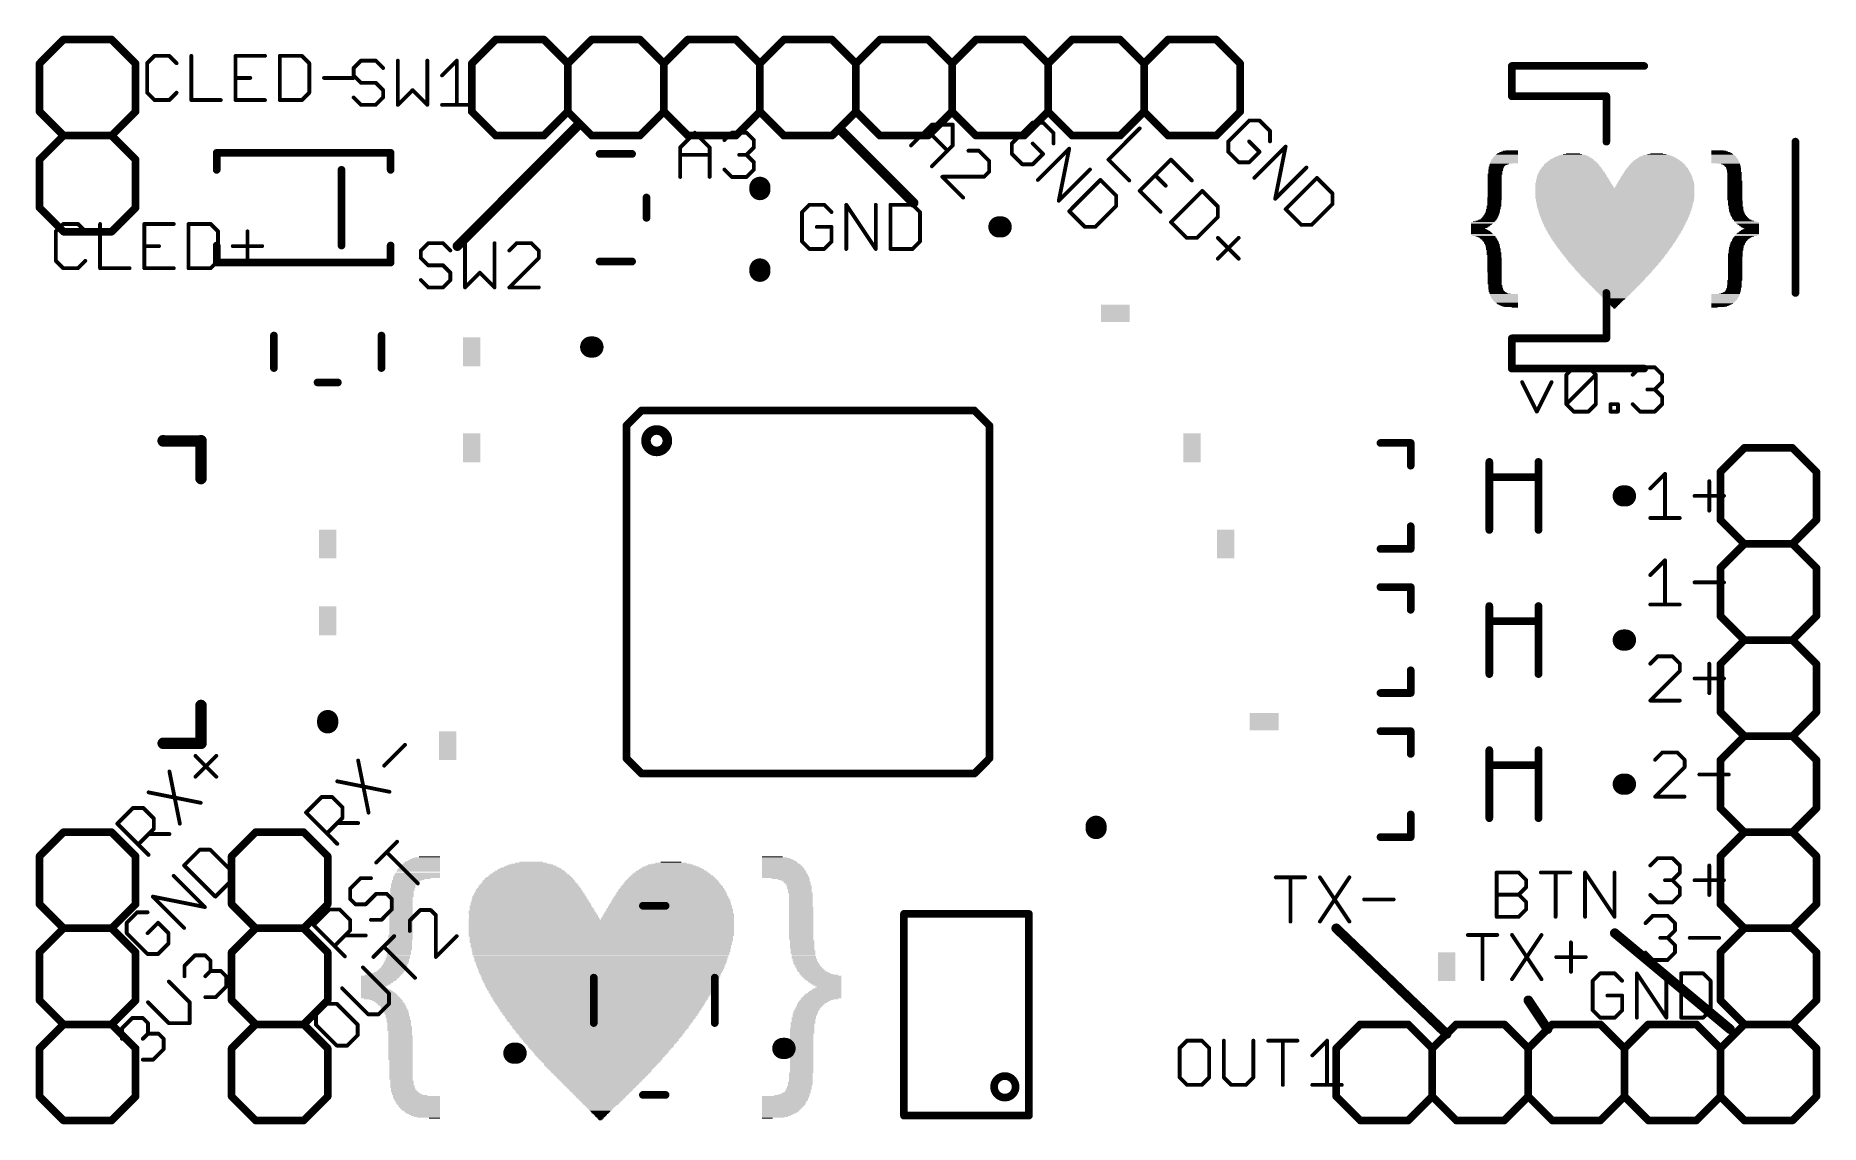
# Model space of a CAD drawing. Extents: x -0.1 to 47.1, y 0.5 to 29.3.
import ezdxf

# ---------------------------------------------------------------- set-up
doc = ezdxf.new("R2010")
doc.units = 0
doc.layers.add('21', color=253, linetype='CONTINUOUS')
doc.layers.add('22', color=253, linetype='CONTINUOUS')

# ---------------------------------------------------------------- blocks, each defined once
blk = doc.blocks.new('RECT')
blk.add_solid([(-0.5, -0.5), (0.5, -0.5), (-0.5, 0.5), (0.5, 0.5)])

msp = doc.modelspace()

# ---------------------------------------------------------------- linework, layer by layer
at = {"layer": '21'}
for points, const_width in [([(0.635, 29.21), (0, 28.575)], 0.2032), ([(1.905, 29.21), (0.635, 29.21)], 0.2032), ([(2.54, 28.575), (1.905, 29.21)], 0.2032), ([(12.065, 29.21), (11.43, 28.575)], 0.2032), ([(13.335, 29.21), (12.065, 29.21)], 0.2032), ([(13.97, 28.575), (13.335, 29.21)], 0.2032), ([(14.605, 29.21), (13.97, 28.575)], 0.2032), ([(15.875, 29.21), (14.605, 29.21)], 0.2032), ([(16.51, 28.575), (15.875, 29.21)], 0.2032), ([(17.145, 29.21), (16.51, 28.575)], 0.2032), ([(18.415, 29.21), (17.145, 29.21)], 0.2032), ([(19.05, 28.575), (18.415, 29.21)], 0.2032), ([(19.685, 29.21), (19.05, 28.575)], 0.2032), ([(20.955, 29.21), (19.685, 29.21)], 0.2032), ([(21.59, 28.575), (20.955, 29.21)], 0.2032), ([(22.225, 29.21), (21.59, 28.575)], 0.2032), ([(23.495, 29.21), (22.225, 29.21)], 0.2032), ([(24.13, 28.575), (23.495, 29.21)], 0.2032), ([(24.765, 29.21), (24.13, 28.575)], 0.2032), ([(26.035, 29.21), (24.765, 29.21)], 0.2032), ([(26.67, 28.575), (26.035, 29.21)], 0.2032), ([(27.305, 29.21), (26.67, 28.575)], 0.2032), ([(28.575, 29.21), (27.305, 29.21)], 0.2032), ([(29.21, 28.575), (28.575, 29.21)], 0.2032), ([(29.845, 29.21), (29.21, 28.575)], 0.2032), ([(31.115, 29.21), (29.845, 29.21)], 0.2032), ([(31.75, 28.575), (31.115, 29.21)], 0.2032), ([(3.0397, 28.7792), (2.8448, 28.5843)], 0.1016), ([(3.4295, 28.7792), (3.0397, 28.7792)], 0.1016), ([(3.6244, 28.5843), (3.4295, 28.7792)], 0.1016), ([(4.0142, 28.7792), (4.0142, 27.6098)], 0.1016), ([(5.9632, 28.7792), (5.1836, 28.7792)], 0.1016), ([(5.1836, 28.7792), (5.1836, 27.6098)], 0.1016), ([(6.353, 28.7792), (6.353, 27.6098)], 0.1016), ([(6.9377, 28.7792), (6.353, 28.7792)], 0.1016), ([(7.1326, 28.5843), (6.9377, 28.7792)], 0.1016), ([(0, 28.575), (0, 27.305)], 0.2032), ([(2.54, 27.305), (2.54, 28.575)], 0.2032), ([(2.8448, 28.5843), (2.8448, 27.8047)], 0.1016), ([(7.1326, 27.8047), (7.1326, 28.5843)], 0.1016), ([(8.5007, 28.6522), (8.3058, 28.4573)], 0.1016), ([(8.3058, 28.4573), (8.3058, 28.2624)], 0.1016), ([(8.8905, 28.6522), (8.5007, 28.6522)], 0.1016), ([(9.0854, 28.4573), (8.8905, 28.6522)], 0.1016), ([(9.4752, 28.6522), (9.4752, 27.4828)], 0.1016), ([(10.2548, 27.4828), (10.2548, 28.6522)], 0.1016), ([(10.6446, 28.2624), (11.0344, 28.6522)], 0.1016), ([(11.0344, 28.6522), (11.0344, 27.4828)], 0.1016), ([(11.43, 28.575), (11.43, 27.305)], 0.2032), ([(13.97, 27.305), (13.97, 28.575)], 0.2032), ([(13.97, 28.575), (13.97, 27.305)], 0.2032), ([(16.51, 28.575), (16.51, 27.305)], 0.2032), ([(16.51, 27.305), (16.51, 28.575)], 0.2032), ([(19.05, 27.305), (19.05, 28.575)], 0.2032), ([(19.05, 28.575), (19.05, 27.305)], 0.2032), ([(21.59, 28.575), (21.59, 27.305)], 0.2032), ([(21.59, 27.305), (21.59, 28.575)], 0.2032), ([(24.13, 27.305), (24.13, 28.575)], 0.2032), ([(24.13, 28.575), (24.13, 27.305)], 0.2032), ([(26.67, 27.305), (26.67, 28.575)], 0.2032), ([(26.67, 28.575), (26.67, 27.305)], 0.2032), ([(29.21, 28.575), (29.21, 27.305)], 0.2032), ([(29.21, 27.305), (29.21, 28.575)], 0.2032), ([(31.75, 27.305), (31.75, 28.575)], 0.2032), ([(2.8448, 27.8047), (3.0397, 27.6098)], 0.1016), ([(3.4295, 27.6098), (3.6244, 27.8047)], 0.1016), ([(5.1836, 28.1945), (5.5734, 28.1945)], 0.1016), ([(6.9377, 27.6098), (7.1326, 27.8047)], 0.1016), ([(7.5224, 28.1945), (8.302, 28.1945)], 0.1016), ([(8.3058, 28.2624), (8.5007, 28.0675)], 0.1016), ([(8.5007, 28.0675), (8.8905, 28.0675)], 0.1016), ([(8.8905, 28.0675), (9.0854, 27.8726)], 0.1016), ([(9.0854, 27.8726), (9.0854, 27.6777)], 0.1016), ([(9.4752, 27.4828), (9.865, 27.8726)], 0.1016), ([(9.865, 27.8726), (10.2548, 27.4828)], 0.1016), ([(0, 27.305), (0.635, 26.67)], 0.2032), ([(1.905, 26.67), (2.54, 27.305)], 0.2032), ([(3.0397, 27.6098), (3.4295, 27.6098)], 0.1016), ([(4.0142, 27.6098), (4.7938, 27.6098)], 0.1016), ([(5.1836, 27.6098), (5.9632, 27.6098)], 0.1016), ([(6.353, 27.6098), (6.9377, 27.6098)], 0.1016), ([(8.5007, 27.4828), (8.3058, 27.6777)], 0.1016), ([(8.8905, 27.4828), (8.5007, 27.4828)], 0.1016), ([(9.0854, 27.6777), (8.8905, 27.4828)], 0.1016), ([(10.6446, 27.4828), (11.4242, 27.4828)], 0.1016), ([(11.43, 27.305), (12.065, 26.67)], 0.2032), ([(13.335, 26.67), (13.97, 27.305)], 0.2032), ([(13.97, 27.305), (14.605, 26.67)], 0.2032), ([(15.875, 26.67), (16.51, 27.305)], 0.2032), ([(16.51, 27.305), (17.145, 26.67)], 0.2032), ([(18.415, 26.67), (19.05, 27.305)], 0.2032), ([(19.05, 27.305), (19.685, 26.67)], 0.2032), ([(20.955, 26.67), (21.59, 27.305)], 0.2032), ([(21.59, 27.305), (22.225, 26.67)], 0.2032), ([(23.495, 26.67), (24.13, 27.305)], 0.2032), ([(24.13, 27.305), (24.765, 26.67)], 0.2032), ([(26.035, 26.67), (26.67, 27.305)], 0.2032), ([(26.67, 27.305), (27.305, 26.67)], 0.2032), ([(28.575, 26.67), (29.21, 27.305)], 0.2032), ([(29.21, 27.305), (29.845, 26.67)], 0.2032), ([(31.115, 26.67), (31.75, 27.305)], 0.2032), ([(11.049, 23.749), (14.224, 26.924)], 0.254), ([(23.114, 24.892), (21.209, 26.797)], 0.254), ([(23.047, 26.4098), (23.5983, 26.961)], 0.1016), ([(23.5983, 26.961), (24.1496, 26.961)], 0.1016), ([(24.1496, 26.961), (24.1496, 26.4098)], 0.1016), ([(26.2638, 27.0149), (25.7126, 26.4637)], 0.1016), ([(26.5394, 27.0149), (26.2638, 27.0149)], 0.1016), ([(26.8151, 26.7393), (26.5394, 27.0149)], 0.1016), ([(29.0927, 26.8619), (28.2658, 26.035)], 0.1016), ([(31.9875, 27.0679), (31.4362, 26.5166)], 0.1016), ([(32.2631, 27.0679), (31.9875, 27.0679)], 0.1016), ([(32.5388, 26.7922), (32.2631, 27.0679)], 0.1016), ([(0.635, 26.67), (0, 26.035)], 0.2032), ([(1.905, 26.67), (0.635, 26.67)], 0.2032), ([(0.635, 26.67), (1.905, 26.67)], 0.2032), ([(2.54, 26.035), (1.905, 26.67)], 0.2032), ([(12.065, 26.67), (13.335, 26.67)], 0.2032), ([(14.605, 26.67), (15.875, 26.67)], 0.2032), ([(16.9418, 26.3574), (17.3316, 26.7472)], 0.1016), ([(17.145, 26.67), (18.415, 26.67)], 0.2032), ([(17.3316, 26.7472), (17.7214, 26.3574)], 0.1016), ([(18.1112, 26.5523), (18.3061, 26.7472)], 0.1016), ([(18.3061, 26.7472), (18.6959, 26.7472)], 0.1016), ([(18.6959, 26.7472), (18.8908, 26.5523)], 0.1016), ([(18.8908, 26.5523), (18.8908, 26.3574)], 0.1016), ([(19.685, 26.67), (20.955, 26.67)], 0.2032), ([(22.225, 26.67), (23.495, 26.67)], 0.2032), ([(23.4605, 26.8232), (24.0117, 26.2719)], 0.1016), ([(24.1496, 26.4098), (23.5983, 25.8585)], 0.1016), ([(24.765, 26.67), (26.035, 26.67)], 0.2032), ([(25.7126, 26.4637), (25.7126, 26.188)], 0.1016), ([(26.5394, 26.188), (26.2638, 26.4637)], 0.1016), ([(26.8151, 26.4637), (26.8151, 26.7393)], 0.1016), ([(27.305, 26.67), (28.575, 26.67)], 0.2032), ([(29.845, 26.67), (31.115, 26.67)], 0.2032), ([(31.4362, 26.5166), (31.4362, 26.241)], 0.1016), ([(32.2631, 26.241), (31.9875, 26.5166)], 0.1016), ([(32.1253, 25.5519), (32.9522, 26.3788)], 0.1016), ([(32.5388, 26.5166), (32.5388, 26.7922)], 0.1016), ([(32.9522, 26.3788), (32.6766, 25.0007)], 0.1016), ([(0, 26.035), (0, 24.765)], 0.2032), ([(2.54, 24.765), (2.54, 26.035)], 0.2032), ([(4.685, 25.765), (4.685, 26.215)], 0.2032), ([(4.685, 26.215), (9.285, 26.215)], 0.2032), ([(9.285, 26.215), (9.285, 25.765)], 0.2032), ([(14.8106, 26.1874), (15.6694, 26.1874)], 0.2032), ([(16.9418, 25.5778), (16.9418, 26.3574)], 0.1016), ([(16.9418, 26.1625), (17.7214, 26.1625)], 0.1016), ([(17.7214, 26.3574), (17.7214, 25.5778)], 0.1016), ([(18.6959, 26.1625), (18.501, 26.1625)], 0.1016), ([(18.8908, 26.3574), (18.6959, 26.1625)], 0.1016), ([(18.6959, 26.1625), (18.8908, 25.9676)], 0.1016), ([(18.8908, 25.9676), (18.8908, 25.7727)], 0.1016), ([(24.8386, 26.2719), (24.563, 26.2719)], 0.1016), ([(25.1143, 25.9963), (24.8386, 26.2719)], 0.1016), ([(25.1143, 25.7207), (25.1143, 25.9963)], 0.1016), ([(25.7126, 26.188), (25.9882, 25.9124)], 0.1016), ([(25.9882, 25.9124), (26.2638, 25.9124)], 0.1016), ([(26.2638, 25.9124), (26.5394, 26.188)], 0.1016), ([(26.4016, 25.499), (27.2285, 26.3259)], 0.1016), ([(27.2285, 26.3259), (26.9529, 24.9477)], 0.1016), ([(28.2658, 26.035), (28.8171, 25.4837)], 0.1016), ([(29.9196, 26.035), (29.0927, 25.2081)], 0.1016), ([(30.4709, 25.4837), (29.9196, 26.035)], 0.1016), ([(31.4362, 26.241), (31.7119, 25.9654)], 0.1016), ([(31.7119, 25.9654), (31.9875, 25.9654)], 0.1016), ([(31.9875, 25.9654), (32.2631, 26.241)], 0.1016), ([(7.985, 25.765), (7.985, 23.765)], 0.2032), ([(18.3061, 25.5778), (18.1112, 25.7727)], 0.1016), ([(18.6959, 25.5778), (18.3061, 25.5778)], 0.1016), ([(18.8908, 25.7727), (18.6959, 25.5778)], 0.1016), ([(19.05, 25.3035), (19.05, 25.2425)], 0.5588), ([(24.4252, 25.0316), (23.8739, 25.5829)], 0.1016), ([(23.8739, 25.5829), (24.9764, 25.5829)], 0.1016), ([(24.9764, 25.5829), (25.1143, 25.7207)], 0.1016), ([(26.9529, 24.9477), (27.7798, 25.7746)], 0.1016), ([(28.0554, 25.499), (27.2285, 24.6721)], 0.1016), ([(28.4689, 25.0855), (28.0554, 25.499)], 0.1016), ([(29.5062, 25.6216), (29.7818, 25.3459)], 0.1016), ([(32.6766, 25.0007), (33.5035, 25.8275)], 0.1016), ([(33.7791, 25.5519), (32.9522, 24.725)], 0.1016), ([(34.1925, 25.1385), (33.7791, 25.5519)], 0.1016), ([(16.0504, 25.0334), (16.0504, 24.4966)], 0.2032), ([(28.4689, 24.8099), (28.4689, 25.0855)], 0.1016), ([(29.0927, 25.2081), (29.644, 24.6569)], 0.1016), ([(30.7465, 25.2081), (29.9196, 24.3812)], 0.1016), ([(31.1599, 24.7947), (30.7465, 25.2081)], 0.1016), ([(34.1925, 24.8628), (34.1925, 25.1385)], 0.1016), ([(0, 24.765), (0.635, 24.13)], 0.2032), ([(1.905, 24.13), (2.54, 24.765)], 0.2032), ([(20.3595, 24.8422), (20.1646, 24.6473)], 0.1016), ([(20.1646, 24.6473), (20.1646, 23.8677)], 0.1016), ([(20.7493, 24.8422), (20.3595, 24.8422)], 0.1016), ([(20.9442, 24.6473), (20.7493, 24.8422)], 0.1016), ([(21.334, 23.6728), (21.334, 24.8422)], 0.1016), ([(21.334, 24.8422), (22.1136, 23.6728)], 0.1016), ([(22.1136, 23.6728), (22.1136, 24.8422)], 0.1016), ([(22.5034, 24.8422), (22.5034, 23.6728)], 0.1016), ([(23.0881, 24.8422), (22.5034, 24.8422)], 0.1016), ([(23.283, 24.6473), (23.0881, 24.8422)], 0.1016), ([(23.283, 23.8677), (23.283, 24.6473)], 0.1016), ([(27.2285, 24.6721), (27.642, 24.2586)], 0.1016), ([(27.9176, 24.2586), (28.4689, 24.8099)], 0.1016), ([(30.6087, 23.9678), (31.1599, 24.519)], 0.1016), ([(31.1599, 24.519), (31.1599, 24.7947)], 0.1016), ([(32.9522, 24.725), (33.3656, 24.3116)], 0.1016), ([(33.6413, 24.3116), (34.1925, 24.8628)], 0.1016), ([(0.6267, 24.3342), (0.4318, 24.1393)], 0.1016), ([(0.4318, 24.1393), (0.4318, 23.3597)], 0.1016), ([(0.635, 24.13), (1.905, 24.13)], 0.2032), ([(1.0165, 24.3342), (0.6267, 24.3342)], 0.1016), ([(1.2114, 24.1393), (1.0165, 24.3342)], 0.1016), ([(1.6012, 24.3342), (1.6012, 23.1648)], 0.1016), ([(3.5502, 24.3342), (2.7706, 24.3342)], 0.1016), ([(2.7706, 24.3342), (2.7706, 23.1648)], 0.1016), ([(3.94, 24.3342), (3.94, 23.1648)], 0.1016), ([(4.5247, 24.3342), (3.94, 24.3342)], 0.1016), ([(4.7196, 24.1393), (4.5247, 24.3342)], 0.1016), ([(4.7196, 23.3597), (4.7196, 24.1393)], 0.1016), ([(5.4992, 24.1393), (5.4992, 23.3597)], 0.1016), ([(20.9442, 24.2575), (20.5544, 24.2575)], 0.1016), ([(20.9442, 23.8677), (20.9442, 24.2575)], 0.1016), ([(25.3695, 24.257), (25.4305, 24.257)], 0.5588), ([(27.642, 24.2586), (27.9176, 24.2586)], 0.1016), ([(29.9196, 24.3812), (30.3331, 23.9678)], 0.1016), ([(33.3656, 24.3116), (33.6413, 24.3116)], 0.1016), ([(2.7706, 23.7495), (3.1604, 23.7495)], 0.1016), ([(4.685, 23.315), (4.685, 23.765)], 0.2032), ([(5.1094, 23.7495), (5.889, 23.7495)], 0.1016), ([(9.285, 23.765), (9.285, 23.315)], 0.2032), ([(10.2787, 23.8262), (10.0838, 23.6313)], 0.1016), ([(10.0838, 23.6313), (10.0838, 23.4364)], 0.1016), ([(10.6685, 23.8262), (10.2787, 23.8262)], 0.1016), ([(10.8634, 23.6313), (10.6685, 23.8262)], 0.1016), ([(11.2532, 23.8262), (11.2532, 22.6568)], 0.1016), ([(12.0328, 22.6568), (12.0328, 23.8262)], 0.1016), ([(12.6175, 23.8262), (12.4226, 23.6313)], 0.1016), ([(13.0073, 23.8262), (12.6175, 23.8262)], 0.1016), ([(13.2022, 23.6313), (13.0073, 23.8262)], 0.1016), ([(13.2022, 23.4364), (13.2022, 23.6313)], 0.1016), ([(20.1646, 23.8677), (20.3595, 23.6728)], 0.1016), ([(20.3595, 23.6728), (20.7493, 23.6728)], 0.1016), ([(20.7493, 23.6728), (20.9442, 23.8677)], 0.1016), ([(22.5034, 23.6728), (23.0881, 23.6728)], 0.1016), ([(23.0881, 23.6728), (23.283, 23.8677)], 0.1016), ([(30.3331, 23.9678), (30.6087, 23.9678)], 0.1016), ([(31.1599, 23.9678), (31.7112, 23.4165)], 0.1016), ([(31.7112, 23.9678), (31.1599, 23.4165)], 0.1016), ([(0.4318, 23.3597), (0.6267, 23.1648)], 0.1016), ([(0.6267, 23.1648), (1.0165, 23.1648)], 0.1016), ([(1.0165, 23.1648), (1.2114, 23.3597)], 0.1016), ([(1.6012, 23.1648), (2.3808, 23.1648)], 0.1016), ([(2.7706, 23.1648), (3.5502, 23.1648)], 0.1016), ([(3.94, 23.1648), (4.5247, 23.1648)], 0.1016), ([(4.5247, 23.1648), (4.7196, 23.3597)], 0.1016), ([(9.285, 23.315), (4.685, 23.315)], 0.2032), ([(10.0838, 23.4364), (10.2787, 23.2415)], 0.1016), ([(10.2787, 23.2415), (10.6685, 23.2415)], 0.1016), ([(10.6685, 23.2415), (10.8634, 23.0466)], 0.1016), ([(12.4226, 22.6568), (13.2022, 23.4364)], 0.1016), ([(15.6694, 23.3426), (14.8106, 23.3426)], 0.2032), ([(19.05, 23.1445), (19.05, 23.0835)], 0.5588), ([(10.2787, 22.6568), (10.0838, 22.8517)], 0.1016), ([(10.6685, 22.6568), (10.2787, 22.6568)], 0.1016), ([(10.8634, 22.8517), (10.6685, 22.6568)], 0.1016), ([(10.8634, 23.0466), (10.8634, 22.8517)], 0.1016), ([(11.2532, 22.6568), (11.643, 23.0466)], 0.1016), ([(11.643, 23.0466), (12.0328, 22.6568)], 0.1016), ([(13.2022, 22.6568), (12.4226, 22.6568)], 0.1016), ([(6.1976, 20.5256), (6.1976, 21.3844)], 0.2032), ([(9.0424, 21.3844), (9.0424, 20.5256)], 0.2032), ([(14.6355, 21.082), (14.5745, 21.082)], 0.5588), ([(40.3755, 20.349), (40.5704, 20.5439)], 0.1016), ([(40.3755, 19.5694), (40.3755, 20.349)], 0.1016), ([(40.3755, 19.5694), (41.1551, 20.349)], 0.1016), ([(40.5704, 20.5439), (40.9602, 20.5439)], 0.1016), ([(40.9602, 20.5439), (41.1551, 20.349)], 0.1016), ([(41.1551, 20.349), (41.1551, 19.5694)], 0.1016), ([(42.1296, 20.349), (42.3245, 20.5439)], 0.1016), ([(42.3245, 20.5439), (42.7143, 20.5439)], 0.1016), ([(42.7143, 20.5439), (42.9092, 20.349)], 0.1016), ([(42.9092, 20.349), (42.9092, 20.1541)], 0.1016), ([(7.8884, 20.1446), (7.3516, 20.1446)], 0.2032), ([(39.2061, 20.1541), (39.5959, 19.3745)], 0.1016), ([(39.5959, 19.3745), (39.9857, 20.1541)], 0.1016), ([(42.7143, 19.9592), (42.5194, 19.9592)], 0.1016), ([(42.9092, 20.1541), (42.7143, 19.9592)], 0.1016), ([(42.7143, 19.9592), (42.9092, 19.7643)], 0.1016), ([(15.52, 19.005), (15.92, 19.405)], 0.2032), ([(15.92, 19.405), (24.72, 19.405)], 0.2032), ([(24.72, 19.405), (25.12, 19.005)], 0.2032), ([(40.5704, 19.3745), (40.3755, 19.5694)], 0.1016), ([(40.9602, 19.3745), (40.5704, 19.3745)], 0.1016), ([(41.1551, 19.5694), (40.9602, 19.3745)], 0.1016), ([(41.5449, 19.3745), (41.5449, 19.5694)], 0.1016), ([(41.5449, 19.5694), (41.7398, 19.5694)], 0.1016), ([(41.7398, 19.3745), (41.5449, 19.3745)], 0.1016), ([(41.7398, 19.5694), (41.7398, 19.3745)], 0.1016), ([(42.3245, 19.3745), (42.1296, 19.5694)], 0.1016), ([(42.7143, 19.3745), (42.3245, 19.3745)], 0.1016), ([(42.9092, 19.5694), (42.7143, 19.3745)], 0.1016), ([(42.9092, 19.7643), (42.9092, 19.5694)], 0.1016), ([(15.52, 10.205), (15.52, 19.005)], 0.2032), ([(25.12, 19.005), (25.12, 10.205)], 0.2032), ([(3.27, 18.5979), (3.27, 18.605)], 0.3048), ([(4.252, 18.5979), (3.27, 18.5979)], 0.3048), ([(4.27, 18.605), (4.27, 17.605)], 0.3048), ([(36.26, 18.545), (35.46, 18.545)], 0.2032), ([(36.26, 17.945), (36.26, 18.545)], 0.2032), ([(45.085, 18.415), (44.45, 17.78)], 0.2032), ([(46.355, 18.415), (45.085, 18.415)], 0.2032), ([(46.99, 17.78), (46.355, 18.415)], 0.2032), ([(38.339, 18.045), (38.339, 17.645)], 0.2032), ([(39.639, 18.045), (39.639, 17.645)], 0.2032), ([(38.339, 17.645), (38.339, 16.245)], 0.2032), ([(39.639, 17.645), (38.339, 17.645)], 0.2032), ([(39.639, 17.645), (39.639, 16.245)], 0.2032), ([(42.5958, 17.3404), (42.9856, 17.7302)], 0.1016), ([(42.9856, 17.7302), (42.9856, 16.5608)], 0.1016), ([(44.155, 17.5353), (44.155, 16.7557)], 0.1016), ([(44.45, 17.78), (44.45, 16.51)], 0.2032), ([(46.99, 16.51), (46.99, 17.78)], 0.2032), ([(41.9405, 17.145), (41.8795, 17.145)], 0.5588), ([(43.7652, 17.1455), (44.5448, 17.1455)], 0.1016), ([(42.5958, 16.5608), (43.3754, 16.5608)], 0.1016), ([(44.45, 16.51), (45.085, 15.875)], 0.2032), ([(46.355, 15.875), (46.99, 16.51)], 0.2032), ([(36.26, 16.345), (36.26, 15.745)], 0.2032), ([(36.26, 15.745), (35.46, 15.745)], 0.2032), ([(45.085, 15.875), (44.45, 15.24)], 0.2032), ([(45.085, 15.875), (46.355, 15.875)], 0.2032), ([(46.355, 15.875), (45.085, 15.875)], 0.2032), ([(46.99, 15.24), (46.355, 15.875)], 0.2032), ([(42.5958, 15.0544), (42.9856, 15.4442)], 0.1016), ([(42.9856, 15.4442), (42.9856, 14.2748)], 0.1016), ([(44.45, 15.24), (44.45, 13.97)], 0.2032), ([(46.99, 13.97), (46.99, 15.24)], 0.2032), ([(36.26, 14.735), (35.46, 14.735)], 0.2032), ([(36.26, 14.135), (36.26, 14.735)], 0.2032), ([(43.7652, 14.8595), (44.5448, 14.8595)], 0.1016), ([(38.339, 14.235), (38.339, 13.835)], 0.2032), ([(39.639, 14.235), (39.639, 13.835)], 0.2032), ([(42.5958, 14.2748), (43.3754, 14.2748)], 0.1016), ([(38.339, 13.835), (38.339, 12.435)], 0.2032), ([(39.639, 13.835), (38.339, 13.835)], 0.2032), ([(39.639, 13.835), (39.639, 12.435)], 0.2032), ([(44.45, 13.97), (45.085, 13.335)], 0.2032), ([(46.355, 13.335), (46.99, 13.97)], 0.2032), ([(41.9405, 13.335), (41.8795, 13.335)], 0.5588), ([(45.085, 13.335), (44.45, 12.7)], 0.2032), ([(45.085, 13.335), (46.355, 13.335)], 0.2032), ([(46.355, 13.335), (45.085, 13.335)], 0.2032), ([(46.99, 12.7), (46.355, 13.335)], 0.2032), ([(42.7907, 12.9042), (42.5958, 12.7093)], 0.1016), ([(43.1805, 12.9042), (42.7907, 12.9042)], 0.1016), ([(43.3754, 12.7093), (43.1805, 12.9042)], 0.1016), ([(43.3754, 12.5144), (43.3754, 12.7093)], 0.1016), ([(44.155, 12.7093), (44.155, 11.9297)], 0.1016), ([(44.45, 12.7), (44.45, 11.43)], 0.2032), ([(46.99, 11.43), (46.99, 12.7)], 0.2032), ([(36.26, 12.535), (36.26, 11.935)], 0.2032), ([(42.5958, 11.7348), (43.3754, 12.5144)], 0.1016), ([(43.7652, 12.3195), (44.5448, 12.3195)], 0.1016), ([(36.26, 11.935), (35.46, 11.935)], 0.2032), ([(4.27, 10.605), (4.27, 11.605)], 0.3048), ([(7.62, 11.1455), (7.62, 11.2065)], 0.5588), ([(43.3754, 11.7348), (42.5958, 11.7348)], 0.1016), ([(44.45, 11.43), (45.085, 10.795)], 0.2032), ([(46.355, 10.795), (46.99, 11.43)], 0.2032), ([(36.26, 10.925), (35.46, 10.925)], 0.2032), ([(36.26, 10.325), (36.26, 10.925)], 0.2032), ([(45.085, 10.795), (44.45, 10.16)], 0.2032), ([(45.085, 10.795), (46.355, 10.795)], 0.2032), ([(46.355, 10.795), (45.085, 10.795)], 0.2032), ([(46.99, 10.16), (46.355, 10.795)], 0.2032), ([(3.27, 10.605), (4.27, 10.605)], 0.3048), ([(9.1143, 10.0131), (9.6656, 10.5643)], 0.1016), ([(38.339, 10.425), (38.339, 10.025)], 0.2032), ([(39.639, 10.425), (39.639, 10.025)], 0.2032), ([(42.9177, 10.3642), (42.7228, 10.1693)], 0.1016), ([(43.3075, 10.3642), (42.9177, 10.3642)], 0.1016), ([(43.5024, 10.1693), (43.3075, 10.3642)], 0.1016), ([(4.1241, 9.7219), (4.6754, 10.2731)], 0.1016), ([(4.1241, 10.2731), (4.6754, 9.7219)], 0.1016), ([(8.4253, 10.1509), (8.7009, 8.7727)], 0.1016), ([(15.92, 9.805), (15.52, 10.205)], 0.2032), ([(25.12, 10.205), (24.72, 9.805)], 0.2032), ([(38.339, 10.025), (38.339, 8.625)], 0.2032), ([(39.639, 10.025), (38.339, 10.025)], 0.2032), ([(39.639, 10.025), (39.639, 8.625)], 0.2032), ([(42.7228, 9.1948), (43.5024, 9.9744)], 0.1016), ([(43.5024, 9.9744), (43.5024, 10.1693)], 0.1016), ([(44.45, 10.16), (44.45, 8.89)], 0.2032), ([(46.99, 8.89), (46.99, 10.16)], 0.2032), ([(3.4351, 9.8597), (3.7107, 8.4815)], 0.1016), ([(7.874, 9.5996), (9.2521, 9.324)], 0.1016), ([(24.72, 9.805), (15.92, 9.805)], 0.2032), ([(41.9405, 9.525), (41.8795, 9.525)], 0.5588), ([(43.8922, 9.7795), (44.6718, 9.7795)], 0.1016), ([(2.8838, 9.3084), (4.2619, 9.0328)], 0.1016), ([(7.0471, 8.7727), (7.4606, 9.1862)], 0.1016), ([(7.4606, 9.1862), (7.7362, 9.1862)], 0.1016), ([(7.7362, 9.1862), (8.0118, 8.9105)], 0.1016), ([(43.5024, 9.1948), (42.7228, 9.1948)], 0.1016), ([(44.45, 8.89), (45.085, 8.255)], 0.2032), ([(46.355, 8.255), (46.99, 8.89)], 0.2032), ([(2.0569, 8.4815), (2.4704, 8.895)], 0.1016), ([(2.8838, 7.6546), (2.0569, 8.4815)], 0.1016), ([(2.4704, 8.895), (2.746, 8.895)], 0.1016), ([(2.746, 8.895), (3.0216, 8.6193)], 0.1016), ([(3.0216, 8.6193), (3.0216, 8.3437)], 0.1016), ([(7.874, 7.9458), (7.0471, 8.7727)], 0.1016), ([(8.0118, 8.6349), (7.5984, 8.2215)], 0.1016), ([(7.874, 8.4971), (8.4253, 8.4971)], 0.1016), ([(8.0118, 8.9105), (8.0118, 8.6349)], 0.1016), ([(27.94, 8.3515), (27.94, 8.4125)], 0.5588), ([(36.26, 8.725), (36.26, 8.125)], 0.2032), ([(0.635, 8.255), (0, 7.62)], 0.2032), ([(1.905, 8.255), (0.635, 8.255)], 0.2032), ([(2.54, 7.62), (1.905, 8.255)], 0.2032), ([(3.0216, 8.3437), (2.6082, 7.9303)], 0.1016), ([(2.8838, 8.2059), (3.4351, 8.2059)], 0.1016), ([(5.715, 8.255), (5.08, 7.62)], 0.2032), ([(6.985, 8.255), (5.715, 8.255)], 0.2032), ([(7.62, 7.62), (6.985, 8.255)], 0.2032), ([(8.9023, 7.4529), (9.4535, 8.0042)], 0.1016), ([(36.26, 8.125), (35.46, 8.125)], 0.2032), ([(45.085, 8.255), (44.45, 7.62)], 0.2032), ([(45.085, 8.255), (46.355, 8.255)], 0.2032), ([(46.355, 8.255), (45.085, 8.255)], 0.2032), ([(46.99, 7.62), (46.355, 8.255)], 0.2032), ([(0, 7.62), (0, 6.35)], 0.2032), ([(2.54, 6.35), (2.54, 7.62)], 0.2032), ([(4.2357, 7.7919), (3.8223, 7.3785)], 0.1016), ([(4.5114, 7.7919), (4.2357, 7.7919)], 0.1016), ([(5.0626, 7.2407), (4.5114, 7.7919)], 0.1016), ([(5.08, 7.62), (5.08, 6.35)], 0.2032), ([(7.62, 6.35), (7.62, 7.62)], 0.2032), ([(10.0048, 6.9016), (9.1779, 7.7285)], 0.1016), ([(42.5958, 7.3753), (42.7907, 7.5702)], 0.1016), ([(42.7907, 7.5702), (43.1805, 7.5702)], 0.1016), ([(43.1805, 7.5702), (43.3754, 7.3753)], 0.1016), ([(44.45, 7.62), (44.45, 6.35)], 0.2032), ([(46.99, 6.35), (46.99, 7.62)], 0.2032), ([(4.3735, 6.276), (3.5467, 7.1029)], 0.1016), ([(3.8223, 7.3785), (4.6492, 6.5516)], 0.1016), ([(5.0626, 6.9651), (5.0626, 7.2407)], 0.1016), ([(8.4888, 7.0395), (8.2132, 6.7638)], 0.1016), ([(8.7645, 7.0395), (8.4888, 7.0395)], 0.1016), ([(32.6898, 7.0622), (33.4694, 7.0622)], 0.1016), ([(33.0796, 5.8928), (33.0796, 7.0622)], 0.1016), ([(33.8592, 7.0622), (34.6388, 5.8928)], 0.1016), ([(34.6388, 7.0622), (33.8592, 5.8928)], 0.1016), ([(38.5318, 6.0198), (38.5318, 7.1892)], 0.1016), ([(38.5318, 7.1892), (39.1165, 7.1892)], 0.1016), ([(39.1165, 7.1892), (39.3114, 6.9943)], 0.1016), ([(39.7012, 7.1892), (40.4808, 7.1892)], 0.1016), ([(40.091, 6.0198), (40.091, 7.1892)], 0.1016), ([(40.8706, 6.0198), (40.8706, 7.1892)], 0.1016), ([(40.8706, 7.1892), (41.6502, 6.0198)], 0.1016), ([(41.6502, 6.0198), (41.6502, 7.1892)], 0.1016), ([(43.3754, 7.1804), (43.1805, 6.9855)], 0.1016), ([(43.3754, 7.3753), (43.3754, 7.1804)], 0.1016), ([(44.155, 7.3753), (44.155, 6.5957)], 0.1016), ([(4.6492, 6.5516), (5.0626, 6.9651)], 0.1016), ([(8.2132, 6.7638), (8.2132, 6.4882)], 0.1016), ([(8.6266, 6.3504), (8.9023, 6.626)], 0.1016), ([(8.9023, 6.626), (9.1779, 6.626)], 0.1016), ([(9.1779, 6.626), (9.3157, 6.4882)], 0.1016), ([(38.5318, 6.6045), (39.1165, 6.6045)], 0.1016), ([(39.3114, 6.7994), (39.1165, 6.6045)], 0.1016), ([(39.1165, 6.6045), (39.3114, 6.4096)], 0.1016), ([(39.3114, 6.9943), (39.3114, 6.7994)], 0.1016), ([(42.7907, 6.4008), (42.5958, 6.5957)], 0.1016), ([(43.1805, 6.9855), (42.9856, 6.9855)], 0.1016), ([(43.1805, 6.9855), (43.3754, 6.7906)], 0.1016), ([(43.3754, 6.5957), (43.1805, 6.4008)], 0.1016), ([(43.3754, 6.7906), (43.3754, 6.5957)], 0.1016), ([(43.7652, 6.9855), (44.5448, 6.9855)], 0.1016), ([(0, 6.35), (0.635, 5.715)], 0.2032), ([(1.905, 5.715), (2.54, 6.35)], 0.2032), ([(2.5819, 6.1382), (2.3063, 5.8625)], 0.1016), ([(2.8576, 6.1382), (2.5819, 6.1382)], 0.1016), ([(3.8223, 5.7247), (2.9954, 6.5516)], 0.1016), ([(2.9954, 6.5516), (4.3735, 6.276)], 0.1016), ([(5.08, 6.35), (5.715, 5.715)], 0.2032), ([(6.985, 5.715), (7.62, 6.35)], 0.2032), ([(7.2485, 5.7991), (7.6619, 6.2126)], 0.1016), ([(7.6619, 6.2126), (7.9376, 6.2126)], 0.1016), ([(7.9376, 6.2126), (8.2132, 5.9369)], 0.1016), ([(8.2132, 6.4882), (8.351, 6.3504)], 0.1016), ([(8.351, 6.3504), (8.6266, 6.3504)], 0.1016), ([(9.3157, 6.2126), (9.0401, 5.9369)], 0.1016), ([(9.3157, 6.4882), (9.3157, 6.2126)], 0.1016), ([(10.0682, 6.1968), (9.7926, 5.9212)], 0.1016), ([(10.3438, 6.1968), (10.0682, 6.1968)], 0.1016), ([(10.4817, 6.059), (10.3438, 6.1968)], 0.1016), ([(16.556, 6.31), (15.956, 6.31)], 0.2032), ([(26.162, 6.096), (22.86, 6.096)], 0.2032), ([(22.86, 6.096), (22.86, 0.762)], 0.2032), ([(26.162, 0.762), (26.162, 6.096)], 0.2032), ([(35.0286, 6.4775), (35.8082, 6.4775)], 0.1016), ([(39.3114, 6.2147), (39.1165, 6.0198)], 0.1016), ([(39.3114, 6.4096), (39.3114, 6.2147)], 0.1016), ([(43.1805, 6.4008), (42.7907, 6.4008)], 0.1016), ([(44.45, 6.35), (45.085, 5.715)], 0.2032), ([(46.355, 5.715), (46.99, 6.35)], 0.2032), ([(0.635, 5.715), (0, 5.08)], 0.2032), ([(1.905, 5.715), (0.635, 5.715)], 0.2032), ([(0.635, 5.715), (1.905, 5.715)], 0.2032), ([(2.54, 5.08), (1.905, 5.715)], 0.2032), ([(2.3063, 5.8625), (2.3063, 5.5869)], 0.1016), ([(3.1332, 5.8625), (2.8576, 5.5869)], 0.1016), ([(3.4088, 5.5869), (3.1332, 5.8625)], 0.1016), ([(5.715, 5.715), (5.08, 5.08)], 0.2032), ([(6.985, 5.715), (5.715, 5.715)], 0.2032), ([(5.715, 5.715), (6.985, 5.715)], 0.2032), ([(7.62, 5.08), (6.985, 5.715)], 0.2032), ([(8.0754, 4.9722), (7.2485, 5.7991)], 0.1016), ([(8.2132, 5.6613), (7.7998, 5.2479)], 0.1016), ([(8.2132, 5.9369), (8.2132, 5.6613)], 0.1016), ([(9.0401, 5.9369), (8.7645, 5.9369)], 0.1016), ([(9.7926, 5.9212), (9.7926, 5.6455)], 0.1016), ([(10.4817, 4.9565), (10.4817, 6.059)], 0.1016), ([(34.29, 5.715), (37.211, 2.921)], 0.254), ([(39.1165, 6.0198), (38.5318, 6.0198)], 0.1016), ([(41.656, 5.588), (44.704, 3.048)], 0.254), ([(42.4688, 5.8513), (42.6637, 6.0462)], 0.1016), ([(42.6637, 6.0462), (43.0535, 6.0462)], 0.1016), ([(43.0535, 6.0462), (43.2484, 5.8513)], 0.1016), ([(43.2484, 5.6564), (43.0535, 5.4615)], 0.1016), ([(43.2484, 5.8513), (43.2484, 5.6564)], 0.1016), ([(45.085, 5.715), (44.45, 5.08)], 0.2032), ([(45.085, 5.715), (46.355, 5.715)], 0.2032), ([(46.355, 5.715), (45.085, 5.715)], 0.2032), ([(46.99, 5.08), (46.355, 5.715)], 0.2032), ([(2.3063, 5.5869), (2.8576, 5.0357)], 0.1016), ([(3.1332, 5.0357), (3.4088, 5.3113)], 0.1016), ([(3.4088, 5.3113), (3.4088, 5.5869)], 0.1016), ([(8.0754, 5.5235), (8.6266, 5.5235)], 0.1016), ([(8.8279, 4.9565), (9.3791, 5.5077)], 0.1016), ([(9.9304, 4.4052), (9.1035, 5.2321)], 0.1016), ([(11.0329, 5.5077), (10.4817, 4.9565)], 0.1016), ([(37.7698, 5.5382), (38.5494, 5.5382)], 0.1016), ([(38.1596, 4.3688), (38.1596, 5.5382)], 0.1016), ([(38.9392, 5.5382), (39.7188, 4.3688)], 0.1016), ([(39.7188, 5.5382), (38.9392, 4.3688)], 0.1016), ([(40.4984, 5.3433), (40.4984, 4.5637)], 0.1016), ([(43.0535, 5.4615), (42.8586, 5.4615)], 0.1016), ([(43.0535, 5.4615), (43.2484, 5.2666)], 0.1016), ([(43.2484, 5.2666), (43.2484, 5.0717)], 0.1016), ([(43.6382, 5.4615), (44.4178, 5.4615)], 0.1016), ([(0, 5.08), (0, 3.81)], 0.2032), ([(2.54, 3.81), (2.54, 5.08)], 0.2032), ([(2.8576, 5.0357), (3.1332, 5.0357)], 0.1016), ([(3.8331, 4.7223), (4.1087, 4.9979)], 0.1016), ([(3.8331, 4.4467), (3.8331, 4.7223)], 0.1016), ([(4.1087, 4.9979), (4.3844, 4.9979)], 0.1016), ([(4.3844, 4.9979), (4.5222, 4.8601)], 0.1016), ([(4.5222, 4.8601), (4.5222, 4.5845)], 0.1016), ([(5.08, 5.08), (5.08, 3.81)], 0.2032), ([(7.62, 3.81), (7.62, 5.08)], 0.2032), ([(9.2413, 3.9918), (8.5523, 4.6808)], 0.1016), ([(40.1086, 4.9535), (40.8882, 4.9535)], 0.1016), ([(42.6637, 4.8768), (42.4688, 5.0717)], 0.1016), ([(43.0535, 4.8768), (42.6637, 4.8768)], 0.1016), ([(43.2484, 5.0717), (43.0535, 4.8768)], 0.1016), ([(44.45, 5.08), (44.45, 3.81)], 0.2032), ([(46.99, 3.81), (46.99, 5.08)], 0.2032), ([(3.9709, 3.7576), (3.4197, 4.3089)], 0.1016), ([(4.5222, 4.5845), (4.3844, 4.4467)], 0.1016), ([(4.5222, 4.5845), (4.7978, 4.5845)], 0.1016), ([(4.7978, 4.5845), (4.9356, 4.4467)], 0.1016), ([(4.9356, 4.4467), (4.9356, 4.1711)], 0.1016), ([(14.656, 3.21), (14.656, 4.41)], 0.2032), ([(17.856, 4.41), (17.856, 3.21)], 0.2032), ([(41.2667, 4.5222), (41.0718, 4.3273)], 0.1016), ([(41.0718, 4.3273), (41.0718, 3.5477)], 0.1016), ([(41.6565, 4.5222), (41.2667, 4.5222)], 0.1016), ([(41.8514, 4.3273), (41.6565, 4.5222)], 0.1016), ([(42.2412, 3.3528), (42.2412, 4.5222)], 0.1016), ([(42.2412, 4.5222), (43.0208, 3.3528)], 0.1016), ([(43.0208, 3.3528), (43.0208, 4.5222)], 0.1016), ([(43.4106, 4.5222), (43.4106, 3.3528)], 0.1016), ([(43.9953, 4.5222), (43.4106, 4.5222)], 0.1016), ([(44.1902, 4.3273), (43.9953, 4.5222)], 0.1016), ([(44.1902, 3.5477), (44.1902, 4.3273)], 0.1016), ([(0, 3.81), (0.635, 3.175)], 0.2032), ([(1.905, 3.175), (2.54, 3.81)], 0.2032), ([(2.8684, 3.7576), (3.4197, 3.2064)], 0.1016), ([(3.9709, 3.2064), (3.9709, 3.7576)], 0.1016), ([(4.66, 3.8954), (4.3844, 3.8954)], 0.1016), ([(4.9356, 4.1711), (4.66, 3.8954)], 0.1016), ([(5.08, 3.81), (5.715, 3.175)], 0.2032), ([(6.985, 3.175), (7.62, 3.81)], 0.2032), ([(8.001, 4.1296), (8.6901, 3.4405)], 0.1016), ([(9.2413, 3.7161), (9.2413, 3.9918)], 0.1016), ([(39.37, 3.81), (39.878, 3.048)], 0.254), ([(41.8514, 3.9375), (41.4616, 3.9375)], 0.1016), ([(41.8514, 3.5477), (41.8514, 3.9375)], 0.1016), ([(44.45, 3.81), (45.085, 3.175)], 0.2032), ([(46.355, 3.175), (46.99, 3.81)], 0.2032), ([(2.1793, 3.0685), (2.4549, 3.3442)], 0.1016), ([(2.4549, 3.3442), (2.7306, 3.3442)], 0.1016), ([(2.7306, 3.3442), (2.8684, 3.2064)], 0.1016), ([(7.5876, 3.7161), (7.3119, 3.4405)], 0.1016), ([(7.3119, 3.4405), (7.3119, 3.1649)], 0.1016), ([(7.8632, 3.7161), (7.5876, 3.7161)], 0.1016), ([(8.4144, 3.1649), (7.8632, 3.7161)], 0.1016), ([(8.6901, 3.4405), (8.9657, 3.4405)], 0.1016), ([(8.9657, 3.4405), (9.2413, 3.7161)], 0.1016), ([(41.0718, 3.5477), (41.2667, 3.3528)], 0.1016), ([(41.2667, 3.3528), (41.6565, 3.3528)], 0.1016), ([(41.6565, 3.3528), (41.8514, 3.5477)], 0.1016), ([(43.4106, 3.3528), (43.9953, 3.3528)], 0.1016), ([(43.9953, 3.3528), (44.1902, 3.5477)], 0.1016), ([(0.635, 3.175), (0, 2.54)], 0.2032), ([(1.905, 3.175), (0.635, 3.175)], 0.2032), ([(0.635, 3.175), (1.905, 3.175)], 0.2032), ([(2.54, 2.54), (1.905, 3.175)], 0.2032), ([(2.1793, 2.7929), (2.1793, 3.0685)], 0.1016), ([(2.8684, 2.9307), (2.7306, 2.7929)], 0.1016), ([(2.8684, 3.2064), (2.8684, 2.9307)], 0.1016), ([(2.8684, 2.9307), (3.144, 2.9307)], 0.1016), ([(3.144, 2.9307), (3.2818, 2.7929)], 0.1016), ([(3.2818, 2.7929), (3.2818, 2.5173)], 0.1016), ([(3.4197, 3.2064), (3.9709, 3.2064)], 0.1016), ([(5.715, 3.175), (5.08, 2.54)], 0.2032), ([(6.985, 3.175), (5.715, 3.175)], 0.2032), ([(5.715, 3.175), (6.985, 3.175)], 0.2032), ([(7.62, 2.54), (6.985, 3.175)], 0.2032), ([(7.3119, 3.1649), (7.8632, 2.6136)], 0.1016), ([(8.1388, 2.6136), (8.4144, 2.8893)], 0.1016), ([(8.4144, 2.8893), (8.4144, 3.1649)], 0.1016), ([(34.925, 3.175), (34.29, 2.54)], 0.2032), ([(36.195, 3.175), (34.925, 3.175)], 0.2032), ([(36.83, 2.54), (36.195, 3.175)], 0.2032), ([(37.465, 3.175), (36.83, 2.54)], 0.2032), ([(38.735, 3.175), (37.465, 3.175)], 0.2032), ([(39.37, 2.54), (38.735, 3.175)], 0.2032), ([(40.005, 3.175), (39.37, 2.54)], 0.2032), ([(41.275, 3.175), (40.005, 3.175)], 0.2032), ([(41.91, 2.54), (41.275, 3.175)], 0.2032), ([(42.545, 3.175), (41.91, 2.54)], 0.2032), ([(43.815, 3.175), (42.545, 3.175)], 0.2032), ([(44.45, 2.54), (43.815, 3.175)], 0.2032), ([(45.085, 3.175), (44.45, 2.54)], 0.2032), ([(45.085, 3.175), (46.355, 3.175)], 0.2032), ([(46.355, 3.175), (45.085, 3.175)], 0.2032), ([(46.99, 2.54), (46.355, 3.175)], 0.2032), ([(0, 2.54), (0, 1.27)], 0.2032), ([(2.54, 1.27), (2.54, 2.54)], 0.2032), ([(3.2818, 2.5173), (3.0062, 2.2417)], 0.1016), ([(5.08, 2.54), (5.08, 1.27)], 0.2032), ([(7.62, 1.27), (7.62, 2.54)], 0.2032), ([(7.8632, 2.6136), (8.1388, 2.6136)], 0.1016), ([(12.5425, 2.413), (12.6035, 2.413)], 0.5588), ([(19.7155, 2.54), (19.6545, 2.54)], 0.5588), ([(30.3447, 2.7442), (30.1498, 2.5493)], 0.1016), ([(30.1498, 2.5493), (30.1498, 1.7697)], 0.1016), ([(30.7345, 2.7442), (30.3447, 2.7442)], 0.1016), ([(30.9294, 2.5493), (30.7345, 2.7442)], 0.1016), ([(30.9294, 1.7697), (30.9294, 2.5493)], 0.1016), ([(31.3192, 2.7442), (31.3192, 1.7697)], 0.1016), ([(32.0988, 1.7697), (32.0988, 2.7442)], 0.1016), ([(32.4886, 2.7442), (33.2682, 2.7442)], 0.1016), ([(32.8784, 1.5748), (32.8784, 2.7442)], 0.1016), ([(33.658, 2.3544), (34.0478, 2.7442)], 0.1016), ([(34.0478, 2.7442), (34.0478, 1.5748)], 0.1016), ([(34.29, 2.54), (34.29, 1.27)], 0.2032), ([(36.83, 1.27), (36.83, 2.54)], 0.2032), ([(36.83, 2.54), (36.83, 1.27)], 0.2032), ([(39.37, 2.54), (39.37, 1.27)], 0.2032), ([(39.37, 1.27), (39.37, 2.54)], 0.2032), ([(41.91, 2.54), (41.91, 1.27)], 0.2032), ([(41.91, 1.27), (41.91, 2.54)], 0.2032), ([(44.45, 2.54), (44.45, 1.27)], 0.2032), ([(44.45, 1.27), (44.45, 2.54)], 0.2032), ([(46.99, 1.27), (46.99, 2.54)], 0.2032), ([(3.0062, 2.2417), (2.7306, 2.2417)], 0.1016), ([(30.1498, 1.7697), (30.3447, 1.5748)], 0.1016), ([(30.3447, 1.5748), (30.7345, 1.5748)], 0.1016), ([(30.7345, 1.5748), (30.9294, 1.7697)], 0.1016), ([(31.3192, 1.7697), (31.5141, 1.5748)], 0.1016), ([(31.5141, 1.5748), (31.9039, 1.5748)], 0.1016), ([(31.9039, 1.5748), (32.0988, 1.7697)], 0.1016), ([(33.658, 1.5748), (34.4376, 1.5748)], 0.1016), ([(0, 1.27), (0.635, 0.635)], 0.2032), ([(1.905, 0.635), (2.54, 1.27)], 0.2032), ([(5.08, 1.27), (5.715, 0.635)], 0.2032), ([(6.985, 0.635), (7.62, 1.27)], 0.2032), ([(16.556, 1.31), (15.956, 1.31)], 0.2032), ([(34.29, 1.27), (34.925, 0.635)], 0.2032), ([(36.195, 0.635), (36.83, 1.27)], 0.2032), ([(36.83, 1.27), (37.465, 0.635)], 0.2032), ([(38.735, 0.635), (39.37, 1.27)], 0.2032), ([(39.37, 1.27), (40.005, 0.635)], 0.2032), ([(41.275, 0.635), (41.91, 1.27)], 0.2032), ([(41.91, 1.27), (42.545, 0.635)], 0.2032), ([(43.815, 0.635), (44.45, 1.27)], 0.2032), ([(44.45, 1.27), (45.085, 0.635)], 0.2032), ([(46.355, 0.635), (46.99, 1.27)], 0.2032), ([(0.635, 0.635), (1.905, 0.635)], 0.2032), ([(5.715, 0.635), (6.985, 0.635)], 0.2032), ([(22.86, 0.762), (26.162, 0.762)], 0.2032), ([(34.925, 0.635), (36.195, 0.635)], 0.2032), ([(37.465, 0.635), (38.735, 0.635)], 0.2032), ([(40.005, 0.635), (41.275, 0.635)], 0.2032), ([(42.545, 0.635), (43.815, 0.635)], 0.2032), ([(45.085, 0.635), (46.355, 0.635)], 0.2032)]:
    msp.add_lwpolyline(points, dxfattribs=dict(at, const_width=const_width))
for points, const_width in [([(0.635, 29.2608, 1), (0.635, 29.1592)], 0.1016), ([(0.6709, 29.1741, 1), (0.5991, 29.2459)], 0.1016), ([(1.9409, 29.2459, 1), (1.8691, 29.1741)], 0.1016), ([(1.905, 29.1592, 1), (1.905, 29.2608)], 0.1016), ([(12.065, 29.2608, 1), (12.065, 29.1592)], 0.1016), ([(12.1009, 29.1741, 1), (12.0291, 29.2459)], 0.1016), ([(13.3709, 29.2459, 1), (13.2991, 29.1741)], 0.1016), ([(13.335, 29.1592, 1), (13.335, 29.2608)], 0.1016), ([(14.605, 29.2608, 1), (14.605, 29.1592)], 0.1016), ([(14.6409, 29.1741, 1), (14.5691, 29.2459)], 0.1016), ([(15.9109, 29.2459, 1), (15.8391, 29.1741)], 0.1016), ([(15.875, 29.1592, 1), (15.875, 29.2608)], 0.1016), ([(17.145, 29.2608, 1), (17.145, 29.1592)], 0.1016), ([(17.1809, 29.1741, 1), (17.1091, 29.2459)], 0.1016), ([(18.4509, 29.2459, 1), (18.3791, 29.1741)], 0.1016), ([(18.415, 29.1592, 1), (18.415, 29.2608)], 0.1016), ([(19.685, 29.2608, 1), (19.685, 29.1592)], 0.1016), ([(19.7209, 29.1741, 1), (19.6491, 29.2459)], 0.1016), ([(20.9909, 29.2459, 1), (20.9191, 29.1741)], 0.1016), ([(20.955, 29.1592, 1), (20.955, 29.2608)], 0.1016), ([(22.225, 29.2608, 1), (22.225, 29.1592)], 0.1016), ([(22.2609, 29.1741, 1), (22.1891, 29.2459)], 0.1016), ([(23.5309, 29.2459, 1), (23.4591, 29.1741)], 0.1016), ([(23.495, 29.1592, 1), (23.495, 29.2608)], 0.1016), ([(24.765, 29.2608, 1), (24.765, 29.1592)], 0.1016), ([(24.8009, 29.1741, 1), (24.7291, 29.2459)], 0.1016), ([(26.0709, 29.2459, 1), (25.9991, 29.1741)], 0.1016), ([(26.035, 29.1592, 1), (26.035, 29.2608)], 0.1016), ([(27.305, 29.2608, 1), (27.305, 29.1592)], 0.1016), ([(27.3409, 29.1741, 1), (27.2691, 29.2459)], 0.1016), ([(28.6109, 29.2459, 1), (28.5391, 29.1741)], 0.1016), ([(28.575, 29.1592, 1), (28.575, 29.2608)], 0.1016), ([(29.845, 29.2608, 1), (29.845, 29.1592)], 0.1016), ([(29.8809, 29.1741, 1), (29.8091, 29.2459)], 0.1016), ([(31.1509, 29.2459, 1), (31.0791, 29.1741)], 0.1016), ([(31.115, 29.1592, 1), (31.115, 29.2608)], 0.1016), ([(3.0397, 28.8046, 1), (3.0397, 28.7538)], 0.0508), ([(3.0577, 28.7612, 1), (3.0217, 28.7972)], 0.0508), ([(3.4475, 28.7972, 1), (3.4115, 28.7612)], 0.0508), ([(3.4295, 28.7538, 1), (3.4295, 28.8046)], 0.0508), ([(4.0396, 28.7792, 1), (3.9888, 28.7792)], 0.0508), ([(5.1836, 28.8046, 1), (5.1836, 28.7538)], 0.0508), ([(5.209, 28.7792, 1), (5.1582, 28.7792)], 0.0508), ([(5.9632, 28.7538, 1), (5.9632, 28.8046)], 0.0508), ([(6.3784, 28.7792, 1), (6.3276, 28.7792)], 0.0508), ([(6.353, 28.8046, 1), (6.353, 28.7538)], 0.0508), ([(6.9556, 28.7972, 1), (6.9197, 28.7612)], 0.0508), ([(6.9377, 28.7538, 1), (6.9377, 28.8046)], 0.0508), ([(0.0508, 28.575, 1), (-0.0508, 28.575)], 0.1016), ([(-0.0359, 28.6109, 1), (0.0359, 28.5391)], 0.1016), ([(2.5908, 28.575, 1), (2.4892, 28.575)], 0.1016), ([(2.5041, 28.5391, 1), (2.5759, 28.6109)], 0.1016), ([(2.8268, 28.6023, 1), (2.8628, 28.5663)], 0.0508), ([(2.8702, 28.5843, 1), (2.8194, 28.5843)], 0.0508), ([(3.6064, 28.5663, 1), (3.6424, 28.6023)], 0.0508), ([(7.158, 28.5843, 1), (7.1072, 28.5843)], 0.0508), ([(7.1146, 28.5663, 1), (7.1505, 28.6023)], 0.0508), ([(8.2878, 28.4753, 1), (8.3238, 28.4393)], 0.0508), ([(8.3312, 28.4573, 1), (8.2804, 28.4573)], 0.0508), ([(8.5007, 28.6776, 1), (8.5007, 28.6268)], 0.0508), ([(8.5187, 28.6342, 1), (8.4827, 28.6702)], 0.0508), ([(8.9085, 28.6702, 1), (8.8725, 28.6342)], 0.0508), ([(8.8905, 28.6268, 1), (8.8905, 28.6776)], 0.0508), ([(9.0674, 28.4393, 1), (9.1034, 28.4753)], 0.0508), ([(9.5006, 28.6522, 1), (9.4498, 28.6522)], 0.0508), ([(10.2802, 28.6522, 1), (10.2294, 28.6522)], 0.0508), ([(11.0598, 28.6522, 1), (11.009, 28.6522)], 0.0508), ([(11.0524, 28.6342, 1), (11.0164, 28.6702)], 0.0508), ([(11.4808, 28.575, 1), (11.3792, 28.575)], 0.1016), ([(11.3941, 28.6109, 1), (11.4659, 28.5391)], 0.1016), ([(14.0208, 28.575, 1), (13.9192, 28.575)], 0.1016), ([(14.0208, 28.575, 1), (13.9192, 28.575)], 0.1016), ([(13.9341, 28.6109, 1), (14.0059, 28.5391)], 0.1016), ([(13.9341, 28.5391, 1), (14.0059, 28.6109)], 0.1016), ([(16.5608, 28.575, 1), (16.4592, 28.575)], 0.1016), ([(16.5608, 28.575, 1), (16.4592, 28.575)], 0.1016), ([(16.4741, 28.6109, 1), (16.5459, 28.5391)], 0.1016), ([(16.4741, 28.5391, 1), (16.5459, 28.6109)], 0.1016), ([(19.1008, 28.575, 1), (18.9992, 28.575)], 0.1016), ([(19.1008, 28.575, 1), (18.9992, 28.575)], 0.1016), ([(19.0141, 28.6109, 1), (19.0859, 28.5391)], 0.1016), ([(19.0141, 28.5391, 1), (19.0859, 28.6109)], 0.1016), ([(21.6408, 28.575, 1), (21.5392, 28.575)], 0.1016), ([(21.6408, 28.575, 1), (21.5392, 28.575)], 0.1016), ([(21.5541, 28.6109, 1), (21.6259, 28.5391)], 0.1016), ([(21.5541, 28.5391, 1), (21.6259, 28.6109)], 0.1016), ([(24.1808, 28.575, 1), (24.0792, 28.575)], 0.1016), ([(24.1808, 28.575, 1), (24.0792, 28.575)], 0.1016), ([(24.0941, 28.6109, 1), (24.1659, 28.5391)], 0.1016), ([(24.0941, 28.5391, 1), (24.1659, 28.6109)], 0.1016), ([(26.7208, 28.575, 1), (26.6192, 28.575)], 0.1016), ([(26.7208, 28.575, 1), (26.6192, 28.575)], 0.1016), ([(26.6341, 28.6109, 1), (26.7059, 28.5391)], 0.1016), ([(26.6341, 28.5391, 1), (26.7059, 28.6109)], 0.1016), ([(29.2608, 28.575, 1), (29.1592, 28.575)], 0.1016), ([(29.2608, 28.575, 1), (29.1592, 28.575)], 0.1016), ([(29.1741, 28.6109, 1), (29.2459, 28.5391)], 0.1016), ([(29.1741, 28.5391, 1), (29.2459, 28.6109)], 0.1016), ([(31.8008, 28.575, 1), (31.6992, 28.575)], 0.1016), ([(31.7141, 28.5391, 1), (31.7859, 28.6109)], 0.1016), ([(2.8628, 27.8227, 1), (2.8268, 27.7867)], 0.0508), ([(3.6424, 27.7867, 1), (3.6064, 27.8227)], 0.0508), ([(5.1836, 28.2199, 1), (5.1836, 28.1691)], 0.0508), ([(5.5734, 28.1691, 1), (5.5734, 28.2199)], 0.0508), ([(7.1505, 27.7867, 1), (7.1146, 27.8227)], 0.0508), ([(7.5224, 28.2199, 1), (7.5224, 28.1691)], 0.0508), ([(8.3238, 28.2804, 1), (8.2878, 28.2444)], 0.0508), ([(8.2804, 28.2624, 1), (8.3312, 28.2624)], 0.0508), ([(8.302, 28.1691, 1), (8.302, 28.2199)], 0.0508), ([(8.5007, 28.0929, 1), (8.5007, 28.0421)], 0.0508), ([(8.4827, 28.0495, 1), (8.5187, 28.0855)], 0.0508), ([(8.9085, 28.0855, 1), (8.8725, 28.0495)], 0.0508), ([(8.8905, 28.0421, 1), (8.8905, 28.0929)], 0.0508), ([(9.1108, 27.8726, 1), (9.06, 27.8726)], 0.0508), ([(9.0674, 27.8546, 1), (9.1034, 27.8906)], 0.0508), ([(9.883, 27.8906, 1), (9.847, 27.8546)], 0.0508), ([(9.883, 27.8546, 1), (9.847, 27.8906)], 0.0508), ([(10.6266, 28.2804, 1), (10.6626, 28.2444)], 0.0508), ([(0.0359, 27.3409, 1), (-0.0359, 27.2691)], 0.1016), ([(2.5759, 27.2691, 1), (2.5041, 27.3409)], 0.1016), ([(2.8194, 27.8047, 1), (2.8702, 27.8047)], 0.0508), ([(3.0397, 27.6352, 1), (3.0397, 27.5844)], 0.0508), ([(3.0217, 27.5918, 1), (3.0577, 27.6278)], 0.0508), ([(3.4115, 27.6278, 1), (3.4475, 27.5918)], 0.0508), ([(3.4295, 27.5844, 1), (3.4295, 27.6352)], 0.0508), ([(4.0142, 27.6352, 1), (4.0142, 27.5844)], 0.0508), ([(3.9888, 27.6098, 1), (4.0396, 27.6098)], 0.0508), ([(4.7938, 27.5844, 1), (4.7938, 27.6352)], 0.0508), ([(5.1836, 27.6352, 1), (5.1836, 27.5844)], 0.0508), ([(5.1582, 27.6098, 1), (5.209, 27.6098)], 0.0508), ([(5.9632, 27.5844, 1), (5.9632, 27.6352)], 0.0508), ([(6.353, 27.6352, 1), (6.353, 27.5844)], 0.0508), ([(6.3276, 27.6098, 1), (6.3784, 27.6098)], 0.0508), ([(6.9197, 27.6278, 1), (6.9556, 27.5918)], 0.0508), ([(6.9377, 27.5844, 1), (6.9377, 27.6352)], 0.0508), ([(7.1072, 27.8047, 1), (7.158, 27.8047)], 0.0508), ([(8.3238, 27.6957, 1), (8.2878, 27.6597)], 0.0508), ([(8.5007, 27.5082, 1), (8.5007, 27.4574)], 0.0508), ([(8.4827, 27.4648, 1), (8.5187, 27.5008)], 0.0508), ([(8.8725, 27.5008, 1), (8.9085, 27.4648)], 0.0508), ([(8.8905, 27.4574, 1), (8.8905, 27.5082)], 0.0508), ([(9.06, 27.6777, 1), (9.1108, 27.6777)], 0.0508), ([(9.1034, 27.6597, 1), (9.0674, 27.6957)], 0.0508), ([(9.4572, 27.5008, 1), (9.4932, 27.4648)], 0.0508), ([(9.4498, 27.4828, 1), (9.5006, 27.4828)], 0.0508), ([(10.2294, 27.4828, 1), (10.2802, 27.4828)], 0.0508), ([(10.2368, 27.4648, 1), (10.2728, 27.5008)], 0.0508), ([(10.6446, 27.5082, 1), (10.6446, 27.4574)], 0.0508), ([(11.009, 27.4828, 1), (11.0598, 27.4828)], 0.0508), ([(11.4659, 27.3409, 1), (11.3941, 27.2691)], 0.1016), ([(11.4242, 27.4574, 1), (11.4242, 27.5082)], 0.0508), ([(14.0059, 27.3409, 1), (13.9341, 27.2691)], 0.1016), ([(14.0059, 27.2691, 1), (13.9341, 27.3409)], 0.1016), ([(16.5459, 27.3409, 1), (16.4741, 27.2691)], 0.1016), ([(16.5459, 27.2691, 1), (16.4741, 27.3409)], 0.1016), ([(19.0859, 27.3409, 1), (19.0141, 27.2691)], 0.1016), ([(19.0859, 27.2691, 1), (19.0141, 27.3409)], 0.1016), ([(21.6259, 27.3409, 1), (21.5541, 27.2691)], 0.1016), ([(21.6259, 27.2691, 1), (21.5541, 27.3409)], 0.1016), ([(24.1659, 27.3409, 1), (24.0941, 27.2691)], 0.1016), ([(24.1659, 27.2691, 1), (24.0941, 27.3409)], 0.1016), ([(26.7059, 27.3409, 1), (26.6341, 27.2691)], 0.1016), ([(26.7059, 27.2691, 1), (26.6341, 27.3409)], 0.1016), ([(29.2459, 27.3409, 1), (29.1741, 27.2691)], 0.1016), ([(29.2459, 27.2691, 1), (29.1741, 27.3409)], 0.1016), ([(31.7859, 27.2691, 1), (31.7141, 27.3409)], 0.1016), ([(-0.0508, 27.305, 1), (0.0508, 27.305)], 0.1016), ([(2.4892, 27.305, 1), (2.5908, 27.305)], 0.1016), ([(11.3792, 27.305, 1), (11.4808, 27.305)], 0.1016), ([(13.9192, 27.305, 1), (14.0208, 27.305)], 0.1016), ([(13.9192, 27.305, 1), (14.0208, 27.305)], 0.1016), ([(14.2689, 26.8791, 1), (14.1791, 26.9689)], 0.127), ([(16.4592, 27.305, 1), (16.5608, 27.305)], 0.1016), ([(16.4592, 27.305, 1), (16.5608, 27.305)], 0.1016), ([(18.9992, 27.305, 1), (19.1008, 27.305)], 0.1016), ([(18.9992, 27.305, 1), (19.1008, 27.305)], 0.1016), ([(21.2539, 26.8419, 1), (21.1641, 26.7521)], 0.127), ([(21.5392, 27.305, 1), (21.6408, 27.305)], 0.1016), ([(21.5392, 27.305, 1), (21.6408, 27.305)], 0.1016), ([(23.5983, 26.9864, 1), (23.5983, 26.9356)], 0.0508), ([(23.6163, 26.943, 1), (23.5803, 26.979)], 0.0508), ([(24.0792, 27.305, 1), (24.1808, 27.305)], 0.1016), ([(24.0792, 27.305, 1), (24.1808, 27.305)], 0.1016), ([(24.175, 26.961, 1), (24.1242, 26.961)], 0.0508), ([(24.1496, 26.9356, 1), (24.1495, 26.9864)], 0.0508), ([(26.2638, 27.0403, 1), (26.2638, 26.9895)], 0.0508), ([(26.2818, 26.997, 1), (26.2459, 27.0329)], 0.0508), ([(26.5574, 27.0329, 1), (26.5215, 26.997)], 0.0508), ([(26.5394, 26.9895, 1), (26.5394, 27.0403)], 0.0508), ([(26.6192, 27.305, 1), (26.7208, 27.305)], 0.1016), ([(26.6192, 27.305, 1), (26.7208, 27.305)], 0.1016), ([(29.1107, 26.8439, 1), (29.0748, 26.8798)], 0.0508), ([(29.1592, 27.305, 1), (29.2608, 27.305)], 0.1016), ([(29.1592, 27.305, 1), (29.2608, 27.305)], 0.1016), ([(31.6992, 27.305, 1), (31.8008, 27.305)], 0.1016), ([(31.9875, 27.0933, 1), (31.9875, 27.0425)], 0.0508), ([(32.0055, 27.0499, 1), (31.9695, 27.0858)], 0.0508), ([(32.2811, 27.0858, 1), (32.2452, 27.0499)], 0.0508), ([(32.2631, 27.0425, 1), (32.2631, 27.0933)], 0.0508), ([(0.635, 26.7208, 1), (0.635, 26.6192)], 0.1016), ([(0.635, 26.7208, 1), (0.635, 26.6192)], 0.1016), ([(0.6709, 26.6341, 1), (0.5991, 26.7059)], 0.1016), ([(0.5991, 26.6341, 1), (0.6709, 26.7059)], 0.1016), ([(1.9409, 26.7059, 1), (1.8691, 26.6341)], 0.1016), ([(1.8691, 26.7059, 1), (1.9409, 26.6341)], 0.1016), ([(1.905, 26.6192, 1), (1.905, 26.7208)], 0.1016), ([(1.905, 26.6192, 1), (1.905, 26.7208)], 0.1016), ([(12.065, 26.7208, 1), (12.065, 26.6192)], 0.1016), ([(12.0291, 26.6341, 1), (12.1009, 26.7059)], 0.1016), ([(13.2991, 26.7059, 1), (13.3709, 26.6341)], 0.1016), ([(13.335, 26.6192, 1), (13.335, 26.7208)], 0.1016), ([(14.605, 26.7208, 1), (14.605, 26.6192)], 0.1016), ([(14.5691, 26.6341, 1), (14.6409, 26.7059)], 0.1016), ([(15.8391, 26.7059, 1), (15.9109, 26.6341)], 0.1016), ([(15.875, 26.6192, 1), (15.875, 26.7208)], 0.1016), ([(17.145, 26.7208, 1), (17.145, 26.6192)], 0.1016), ([(17.1091, 26.6341, 1), (17.1809, 26.7059)], 0.1016), ([(17.3496, 26.7652, 1), (17.3136, 26.7292)], 0.0508), ([(17.3496, 26.7292, 1), (17.3136, 26.7652)], 0.0508), ([(18.0932, 26.5703, 1), (18.1292, 26.5343)], 0.0508), ([(18.3061, 26.7726, 1), (18.3061, 26.7218)], 0.0508), ([(18.3241, 26.7292, 1), (18.2881, 26.7652)], 0.0508), ([(18.3791, 26.7059, 1), (18.4509, 26.6341)], 0.1016), ([(18.415, 26.6192, 1), (18.415, 26.7208)], 0.1016), ([(18.7139, 26.7652, 1), (18.6779, 26.7292)], 0.0508), ([(18.6959, 26.7218, 1), (18.6959, 26.7726)], 0.0508), ([(18.9162, 26.5523, 1), (18.8654, 26.5523)], 0.0508), ([(18.8728, 26.5343, 1), (18.9088, 26.5703)], 0.0508), ([(19.685, 26.7208, 1), (19.685, 26.6192)], 0.1016), ([(19.6491, 26.6341, 1), (19.7209, 26.7059)], 0.1016), ([(20.9191, 26.7059, 1), (20.9909, 26.6341)], 0.1016), ([(20.955, 26.6192, 1), (20.955, 26.7208)], 0.1016), ([(22.225, 26.7208, 1), (22.225, 26.6192)], 0.1016), ([(22.1891, 26.6341, 1), (22.2609, 26.7059)], 0.1016), ([(23.0291, 26.4277, 1), (23.065, 26.3918)], 0.0508), ([(23.4591, 26.7059, 1), (23.5309, 26.6341)], 0.1016), ([(23.4784, 26.8412, 1), (23.4425, 26.8052)], 0.0508), ([(23.495, 26.6192, 1), (23.495, 26.7208)], 0.1016), ([(24.1242, 26.4098, 1), (24.175, 26.4098)], 0.0508), ([(24.1675, 26.3918, 1), (24.1316, 26.4277)], 0.0508), ([(24.765, 26.7208, 1), (24.765, 26.6192)], 0.1016), ([(24.7291, 26.6341, 1), (24.8009, 26.7059)], 0.1016), ([(25.738, 26.4637, 1), (25.6872, 26.4637)], 0.0508), ([(25.6946, 26.4816, 1), (25.7305, 26.4457)], 0.0508), ([(25.9991, 26.7059, 1), (26.0709, 26.6341)], 0.1016), ([(26.035, 26.6192, 1), (26.035, 26.7208)], 0.1016), ([(26.2818, 26.4816, 1), (26.2459, 26.4457)], 0.0508), ([(26.8405, 26.7393, 1), (26.7897, 26.7393)], 0.0508), ([(26.7897, 26.4637, 1), (26.8405, 26.4637)], 0.0508), ([(26.7971, 26.7213, 1), (26.833, 26.7573)], 0.0508), ([(27.305, 26.7208, 1), (27.305, 26.6192)], 0.1016), ([(27.2691, 26.6341, 1), (27.3409, 26.7059)], 0.1016), ([(28.5391, 26.7059, 1), (28.6109, 26.6341)], 0.1016), ([(28.575, 26.6192, 1), (28.575, 26.7208)], 0.1016), ([(29.845, 26.7208, 1), (29.845, 26.6192)], 0.1016), ([(29.8091, 26.6341, 1), (29.8809, 26.7059)], 0.1016), ([(31.0791, 26.7059, 1), (31.1509, 26.6341)], 0.1016), ([(31.115, 26.6192, 1), (31.115, 26.7208)], 0.1016), ([(31.4616, 26.5166, 1), (31.4108, 26.5166)], 0.0508), ([(31.4183, 26.5346, 1), (31.4542, 26.4987)], 0.0508), ([(32.0055, 26.5346, 1), (31.9695, 26.4987)], 0.0508), ([(32.5642, 26.7922, 1), (32.5134, 26.7922)], 0.0508), ([(32.5134, 26.5166, 1), (32.5642, 26.5166)], 0.0508), ([(32.5208, 26.7743, 1), (32.5567, 26.8102)], 0.0508), ([(32.9771, 26.3738, 1), (32.9273, 26.3838)], 0.0508), ([(32.9702, 26.3608, 1), (32.9342, 26.3968)], 0.0508), ([(0.0508, 26.035, 1), (-0.0508, 26.035)], 0.1016), ([(-0.0359, 26.0709, 1), (0.0359, 25.9991)], 0.1016), ([(2.5908, 26.035, 1), (2.4892, 26.035)], 0.1016), ([(2.5041, 25.9991, 1), (2.5759, 26.0709)], 0.1016), ([(4.7358, 26.215, 1), (4.6342, 26.215)], 0.1016), ([(4.685, 26.2658, 1), (4.685, 26.1642)], 0.1016), ([(9.3358, 26.215, 1), (9.2342, 26.215)], 0.1016), ([(9.285, 26.1642, 1), (9.285, 26.2658)], 0.1016), ([(14.8106, 26.2382, 1), (14.8106, 26.1366)], 0.1016), ([(15.6694, 26.1366, 1), (15.6694, 26.2382)], 0.1016), ([(16.9238, 26.3754, 1), (16.9598, 26.3394)], 0.0508), ([(16.9672, 26.3574, 1), (16.9164, 26.3574)], 0.0508), ([(16.9418, 26.1879, 1), (16.9418, 26.1371)], 0.0508), ([(17.7468, 26.3574, 1), (17.696, 26.3574)], 0.0508), ([(17.7034, 26.3394, 1), (17.7394, 26.3754)], 0.0508), ([(17.7214, 26.1371, 1), (17.7214, 26.1879)], 0.0508), ([(18.501, 26.1879, 1), (18.501, 26.1371)], 0.0508), ([(18.7139, 26.1805, 1), (18.6779, 26.1445)], 0.0508), ([(18.6779, 26.1805, 1), (18.7139, 26.1445)], 0.0508), ([(18.6959, 26.1371, 1), (18.6959, 26.1879)], 0.0508), ([(18.8654, 26.3574, 1), (18.9162, 26.3574)], 0.0508), ([(18.9162, 25.9676, 1), (18.8654, 25.9676)], 0.0508), ([(18.9088, 26.3394, 1), (18.8728, 26.3754)], 0.0508), ([(18.8728, 25.9496, 1), (18.9088, 25.9856)], 0.0508), ([(23.9938, 26.254, 1), (24.0297, 26.2899)], 0.0508), ([(24.563, 26.2973, 1), (24.563, 26.2465)], 0.0508), ([(24.8566, 26.2899, 1), (24.8207, 26.254)], 0.0508), ([(24.8386, 26.2465, 1), (24.8386, 26.2973)], 0.0508), ([(25.1397, 25.9963, 1), (25.0889, 25.9963)], 0.0508), ([(25.0963, 25.9783, 1), (25.1322, 26.0143)], 0.0508), ([(25.7305, 26.206, 1), (25.6946, 26.1701)], 0.0508), ([(25.6872, 26.188, 1), (25.738, 26.188)], 0.0508), ([(25.9882, 25.9378, 1), (25.9882, 25.887)], 0.0508), ([(26.2638, 25.887, 1), (26.2638, 25.9378)], 0.0508), ([(26.5574, 26.1701, 1), (26.5215, 26.206)], 0.0508), ([(26.5215, 26.1701, 1), (26.5574, 26.206)], 0.0508), ([(27.2534, 26.3209, 1), (27.2036, 26.3308)], 0.0508), ([(27.2465, 26.3079, 1), (27.2106, 26.3438)], 0.0508), ([(28.2838, 26.053, 1), (28.2479, 26.017)], 0.0508), ([(28.2479, 26.053, 1), (28.2838, 26.017)], 0.0508), ([(29.9376, 26.053, 1), (29.9017, 26.017)], 0.0508), ([(29.9376, 26.017, 1), (29.9017, 26.053)], 0.0508), ([(31.4108, 26.241, 1), (31.4616, 26.241)], 0.0508), ([(31.4542, 26.2589, 1), (31.4183, 26.223)], 0.0508), ([(31.7119, 25.9908, 1), (31.7119, 25.94)], 0.0508), ([(31.6939, 25.9474, 1), (31.7298, 25.9833)], 0.0508), ([(31.9695, 25.9833, 1), (32.0055, 25.9474)], 0.0508), ([(31.9875, 25.94, 1), (31.9875, 25.9908)], 0.0508), ([(32.2811, 26.223, 1), (32.2452, 26.2589)], 0.0508), ([(32.2452, 26.223, 1), (32.2811, 26.2589)], 0.0508), ([(4.6342, 25.765, 1), (4.7358, 25.765)], 0.1016), ([(8.0358, 25.765, 1), (7.9342, 25.765)], 0.1016), ([(9.2342, 25.765, 1), (9.3358, 25.765)], 0.1016), ([(16.9164, 25.5778, 1), (16.9672, 25.5778)], 0.0508), ([(17.696, 25.5778, 1), (17.7468, 25.5778)], 0.0508), ([(18.1292, 25.7907, 1), (18.0932, 25.7547)], 0.0508), ([(18.3061, 25.6032, 1), (18.3061, 25.5524)], 0.0508), ([(18.2881, 25.5598, 1), (18.3241, 25.5958)], 0.0508), ([(18.6779, 25.5958, 1), (18.7139, 25.5598)], 0.0508), ([(18.6959, 25.5524, 1), (18.6959, 25.6032)], 0.0508), ([(19.1897, 25.3035, 1), (18.9103, 25.3035)], 0.2794), ([(18.8654, 25.7727, 1), (18.9162, 25.7727)], 0.0508), ([(18.9088, 25.7547, 1), (18.8728, 25.7907)], 0.0508), ([(23.5803, 25.8765, 1), (23.6163, 25.8405)], 0.0508), ([(23.8739, 25.6083, 1), (23.8739, 25.5575)], 0.0508), ([(23.8919, 25.6008, 1), (23.856, 25.5649)], 0.0508), ([(24.9585, 25.6008, 1), (24.9944, 25.5649)], 0.0508), ([(24.9764, 25.5575, 1), (24.9764, 25.6083)], 0.0508), ([(25.0889, 25.7207, 1), (25.1397, 25.7207)], 0.0508), ([(25.1322, 25.7027, 1), (25.0963, 25.7386)], 0.0508), ([(25.9702, 25.8944, 1), (26.0061, 25.9304)], 0.0508), ([(26.2459, 25.9304, 1), (26.2818, 25.8944)], 0.0508), ([(26.3837, 25.5169, 1), (26.4196, 25.481)], 0.0508), ([(27.7977, 25.7566, 1), (27.7618, 25.7926)], 0.0508), ([(28.0734, 25.5169, 1), (28.0374, 25.481)], 0.0508), ([(28.0734, 25.481, 1), (28.0374, 25.5169)], 0.0508), ([(28.7991, 25.4658, 1), (28.8351, 25.5017)], 0.0508), ([(29.5241, 25.6395, 1), (29.4882, 25.6036)], 0.0508), ([(30.4529, 25.4658, 1), (30.4888, 25.5017)], 0.0508), ([(32.1074, 25.5699, 1), (32.1433, 25.5339)], 0.0508), ([(33.5214, 25.8096, 1), (33.4855, 25.8455)], 0.0508), ([(33.7971, 25.5699, 1), (33.7611, 25.5339)], 0.0508), ([(33.7971, 25.5339, 1), (33.7611, 25.5699)], 0.0508), ([(16.1012, 25.0334, 1), (15.9996, 25.0334)], 0.1016), ([(18.9103, 25.2425, 1), (19.1897, 25.2425)], 0.2794), ([(24.4072, 25.0136, 1), (24.4431, 25.0496)], 0.0508), ([(28.4943, 25.0855, 1), (28.4435, 25.0855)], 0.0508), ([(28.4509, 25.0676, 1), (28.4868, 25.1035)], 0.0508), ([(29.1107, 25.2261, 1), (29.0748, 25.1901)], 0.0508), ([(29.0748, 25.2261, 1), (29.1107, 25.1901)], 0.0508), ([(29.7638, 25.328, 1), (29.7998, 25.3639)], 0.0508), ([(30.7645, 25.2261, 1), (30.7285, 25.1901)], 0.0508), ([(30.7645, 25.1901, 1), (30.7285, 25.2261)], 0.0508), ([(32.6586, 25.0186, 1), (32.6945, 24.9827)], 0.0508), ([(32.6517, 25.0056, 1), (32.7015, 24.9957)], 0.0508), ([(34.2179, 25.1385, 1), (34.1671, 25.1385)], 0.0508), ([(34.1746, 25.1205, 1), (34.2105, 25.1564)], 0.0508), ([(0.0359, 24.8009, 1), (-0.0359, 24.7291)], 0.1016), ([(-0.0508, 24.765, 1), (0.0508, 24.765)], 0.1016), ([(2.4892, 24.765, 1), (2.5908, 24.765)], 0.1016), ([(2.5759, 24.7291, 1), (2.5041, 24.8009)], 0.1016), ([(15.9996, 24.4966, 1), (16.1012, 24.4966)], 0.1016), ([(20.1466, 24.6653, 1), (20.1826, 24.6293)], 0.0508), ([(20.19, 24.6473, 1), (20.1392, 24.6473)], 0.0508), ([(20.3595, 24.8676, 1), (20.3595, 24.8168)], 0.0508), ([(20.3775, 24.8242, 1), (20.3415, 24.8602)], 0.0508), ([(20.7673, 24.8602, 1), (20.7313, 24.8242)], 0.0508), ([(20.7493, 24.8168, 1), (20.7493, 24.8676)], 0.0508), ([(20.9262, 24.6293, 1), (20.9622, 24.6653)], 0.0508), ([(21.3594, 24.8422, 1), (21.3086, 24.8422)], 0.0508), ([(21.3551, 24.8563, 1), (21.3129, 24.8281)], 0.0508), ([(22.139, 24.8422, 1), (22.0882, 24.8422)], 0.0508), ([(22.5288, 24.8422, 1), (22.478, 24.8422)], 0.0508), ([(22.5034, 24.8676, 1), (22.5034, 24.8168)], 0.0508), ([(23.0691, 24.8471, 1), (23.1589, 24.9369)], 0.127), ([(23.1061, 24.8602, 1), (23.0701, 24.8242)], 0.0508), ([(23.0881, 24.8168, 1), (23.0881, 24.8676)], 0.0508), ([(23.3084, 24.6473, 1), (23.2576, 24.6473)], 0.0508), ([(23.265, 24.6293, 1), (23.301, 24.6653)], 0.0508), ([(26.9349, 24.9657, 1), (26.9709, 24.9297)], 0.0508), ([(26.928, 24.9527, 1), (26.9778, 24.9427)], 0.0508), ([(27.2465, 24.69, 1), (27.2106, 24.6541)], 0.0508), ([(27.2106, 24.69, 1), (27.2465, 24.6541)], 0.0508), ([(28.4435, 24.8099, 1), (28.4943, 24.8099)], 0.0508), ([(28.4868, 24.7919, 1), (28.4509, 24.8278)], 0.0508), ([(29.626, 24.6389, 1), (29.6619, 24.6748)], 0.0508), ([(31.1853, 24.7947, 1), (31.1345, 24.7947)], 0.0508), ([(31.1345, 24.519, 1), (31.1853, 24.519)], 0.0508), ([(31.142, 24.7767, 1), (31.1779, 24.8126)], 0.0508), ([(31.1779, 24.5011, 1), (31.142, 24.537)], 0.0508), ([(32.9702, 24.743, 1), (32.9342, 24.7071)], 0.0508), ([(32.9342, 24.743, 1), (32.9702, 24.7071)], 0.0508), ([(34.1671, 24.8628, 1), (34.2179, 24.8628)], 0.0508), ([(34.2105, 24.8449, 1), (34.1746, 24.8808)], 0.0508), ([(0.4138, 24.1573, 1), (0.4498, 24.1213)], 0.0508), ([(0.4572, 24.1393, 1), (0.4064, 24.1393)], 0.0508), ([(0.635, 24.1808, 1), (0.635, 24.0792)], 0.1016), ([(0.5991, 24.0941, 1), (0.6709, 24.1659)], 0.1016), ([(0.6267, 24.3596, 1), (0.6267, 24.3088)], 0.0508), ([(0.6447, 24.3162, 1), (0.6087, 24.3522)], 0.0508), ([(1.0345, 24.3522, 1), (0.9985, 24.3162)], 0.0508), ([(1.0165, 24.3088, 1), (1.0165, 24.3596)], 0.0508), ([(1.1934, 24.1213, 1), (1.2294, 24.1573)], 0.0508), ([(1.6266, 24.3342, 1), (1.5758, 24.3342)], 0.0508), ([(1.8691, 24.1659, 1), (1.9409, 24.0941)], 0.1016), ([(1.905, 24.0792, 1), (1.905, 24.1808)], 0.1016), ([(2.7706, 24.3596, 1), (2.7706, 24.3088)], 0.0508), ([(2.796, 24.3342, 1), (2.7452, 24.3342)], 0.0508), ([(3.5502, 24.3088, 1), (3.5502, 24.3596)], 0.0508), ([(3.9654, 24.3342, 1), (3.9146, 24.3342)], 0.0508), ([(3.94, 24.3596, 1), (3.94, 24.3088)], 0.0508), ([(4.5426, 24.3522, 1), (4.5067, 24.3162)], 0.0508), ([(4.5247, 24.3088, 1), (4.5247, 24.3596)], 0.0508), ([(4.745, 24.1393, 1), (4.6942, 24.1393)], 0.0508), ([(4.7016, 24.1213, 1), (4.7375, 24.1573)], 0.0508), ([(5.5246, 24.1393, 1), (5.4738, 24.1393)], 0.0508), ([(20.5544, 24.2829, 1), (20.5544, 24.2321)], 0.0508), ([(20.9696, 24.2575, 1), (20.9188, 24.2575)], 0.0508), ([(20.9442, 24.2321, 1), (20.9442, 24.2829)], 0.0508), ([(25.3695, 24.3967, 1), (25.3695, 24.1173)], 0.2794), ([(25.4305, 24.1173, 1), (25.4305, 24.3967)], 0.2794), ([(27.642, 24.284, 1), (27.642, 24.2332)], 0.0508), ([(27.624, 24.2407, 1), (27.6599, 24.2766)], 0.0508), ([(27.8996, 24.2766, 1), (27.9356, 24.2407)], 0.0508), ([(27.9176, 24.2332, 1), (27.9176, 24.284)], 0.0508), ([(29.9376, 24.3992, 1), (29.9017, 24.3633)], 0.0508), ([(29.9017, 24.3992, 1), (29.9376, 24.3633)], 0.0508), ([(33.3656, 24.337, 1), (33.3656, 24.2862)], 0.0508), ([(33.3477, 24.2936, 1), (33.3836, 24.3295)], 0.0508), ([(33.6233, 24.3295, 1), (33.6592, 24.2936)], 0.0508), ([(33.6413, 24.2862, 1), (33.6413, 24.337)], 0.0508), ([(2.7706, 23.7749, 1), (2.7706, 23.7241)], 0.0508), ([(3.1604, 23.7241, 1), (3.1604, 23.7749)], 0.0508), ([(4.7358, 23.765, 1), (4.6342, 23.765)], 0.1016), ([(5.1094, 23.7749, 1), (5.1094, 23.7241)], 0.0508), ([(5.889, 23.7241, 1), (5.889, 23.7749)], 0.0508), ([(7.9342, 23.765, 1), (8.0358, 23.765)], 0.1016), ([(9.3358, 23.765, 1), (9.2342, 23.765)], 0.1016), ([(10.0658, 23.6493, 1), (10.1018, 23.6133)], 0.0508), ([(10.1092, 23.6313, 1), (10.0584, 23.6313)], 0.0508), ([(10.2787, 23.8516, 1), (10.2787, 23.8008)], 0.0508), ([(10.2967, 23.8082, 1), (10.2607, 23.8442)], 0.0508), ([(10.6865, 23.8442, 1), (10.6505, 23.8082)], 0.0508), ([(10.6685, 23.8008, 1), (10.6685, 23.8516)], 0.0508), ([(10.8454, 23.6133, 1), (10.8814, 23.6493)], 0.0508), ([(11.0041, 23.7939, 1), (11.0939, 23.7041)], 0.127), ([(11.2786, 23.8262, 1), (11.2278, 23.8262)], 0.0508), ([(12.0582, 23.8262, 1), (12.0074, 23.8262)], 0.0508), ([(12.4046, 23.6493, 1), (12.4406, 23.6133)], 0.0508), ([(12.6175, 23.8516, 1), (12.6175, 23.8008)], 0.0508), ([(12.6355, 23.8082, 1), (12.5995, 23.8442)], 0.0508), ([(13.0253, 23.8442, 1), (12.9893, 23.8082)], 0.0508), ([(13.0073, 23.8008, 1), (13.0073, 23.8516)], 0.0508), ([(13.2276, 23.6313, 1), (13.1768, 23.6313)], 0.0508), ([(13.1842, 23.6133, 1), (13.2202, 23.6493)], 0.0508), ([(20.1826, 23.8857, 1), (20.1466, 23.8497)], 0.0508), ([(20.1392, 23.8677, 1), (20.19, 23.8677)], 0.0508), ([(20.3595, 23.6982, 1), (20.3595, 23.6474)], 0.0508), ([(20.3415, 23.6548, 1), (20.3775, 23.6908)], 0.0508), ([(20.7313, 23.6908, 1), (20.7673, 23.6548)], 0.0508), ([(20.7493, 23.6474, 1), (20.7493, 23.6982)], 0.0508), ([(20.9188, 23.8677, 1), (20.9696, 23.8677)], 0.0508), ([(20.9622, 23.8497, 1), (20.9262, 23.8857)], 0.0508), ([(21.3086, 23.6728, 1), (21.3594, 23.6728)], 0.0508), ([(22.0882, 23.6728, 1), (22.139, 23.6728)], 0.0508), ([(22.0925, 23.6587, 1), (22.1347, 23.6869)], 0.0508), ([(22.5034, 23.6982, 1), (22.5034, 23.6474)], 0.0508), ([(22.478, 23.6728, 1), (22.5288, 23.6728)], 0.0508), ([(23.0701, 23.6908, 1), (23.1061, 23.6548)], 0.0508), ([(23.0881, 23.6474, 1), (23.0881, 23.6982)], 0.0508), ([(23.2576, 23.8677, 1), (23.3084, 23.8677)], 0.0508), ([(23.301, 23.8497, 1), (23.265, 23.8857)], 0.0508), ([(30.3331, 23.9932, 1), (30.3331, 23.9424)], 0.0508), ([(30.3151, 23.9498, 1), (30.351, 23.9857)], 0.0508), ([(30.5907, 23.9857, 1), (30.6266, 23.9498)], 0.0508), ([(30.6087, 23.9424, 1), (30.6087, 23.9932)], 0.0508), ([(31.1779, 23.9857, 1), (31.142, 23.9498)], 0.0508), ([(31.7292, 23.9498, 1), (31.6932, 23.9857)], 0.0508), ([(0.4498, 23.3777, 1), (0.4138, 23.3417)], 0.0508), ([(0.4064, 23.3597, 1), (0.4572, 23.3597)], 0.0508), ([(0.6267, 23.1902, 1), (0.6267, 23.1394)], 0.0508), ([(0.6087, 23.1468, 1), (0.6447, 23.1828)], 0.0508), ([(0.9985, 23.1828, 1), (1.0345, 23.1468)], 0.0508), ([(1.0165, 23.1394, 1), (1.0165, 23.1902)], 0.0508), ([(1.2294, 23.3417, 1), (1.1934, 23.3777)], 0.0508), ([(1.6012, 23.1902, 1), (1.6012, 23.1394)], 0.0508), ([(1.5758, 23.1648, 1), (1.6266, 23.1648)], 0.0508), ([(2.3808, 23.1394, 1), (2.3808, 23.1902)], 0.0508), ([(2.7706, 23.1902, 1), (2.7706, 23.1394)], 0.0508), ([(2.7452, 23.1648, 1), (2.796, 23.1648)], 0.0508), ([(3.5502, 23.1394, 1), (3.5502, 23.1902)], 0.0508), ([(3.94, 23.1902, 1), (3.94, 23.1394)], 0.0508), ([(3.9146, 23.1648, 1), (3.9654, 23.1648)], 0.0508), ([(4.5067, 23.1828, 1), (4.5426, 23.1468)], 0.0508), ([(4.5247, 23.1394, 1), (4.5247, 23.1902)], 0.0508), ([(4.685, 23.3658, 1), (4.685, 23.2642)], 0.1016), ([(4.6342, 23.315, 1), (4.7358, 23.315)], 0.1016), ([(4.6942, 23.3597, 1), (4.745, 23.3597)], 0.0508), ([(4.7375, 23.3417, 1), (4.7016, 23.3777)], 0.0508), ([(5.4738, 23.3597, 1), (5.5246, 23.3597)], 0.0508), ([(9.2342, 23.315, 1), (9.3358, 23.315)], 0.1016), ([(9.285, 23.2642, 1), (9.285, 23.3658)], 0.1016), ([(10.1018, 23.4544, 1), (10.0658, 23.4184)], 0.0508), ([(10.0584, 23.4364, 1), (10.1092, 23.4364)], 0.0508), ([(10.2787, 23.2669, 1), (10.2787, 23.2161)], 0.0508), ([(10.2607, 23.2235, 1), (10.2967, 23.2595)], 0.0508), ([(10.6865, 23.2595, 1), (10.6505, 23.2235)], 0.0508), ([(10.6685, 23.2161, 1), (10.6685, 23.2669)], 0.0508), ([(13.1768, 23.4364, 1), (13.2276, 23.4364)], 0.0508), ([(13.2202, 23.4184, 1), (13.1842, 23.4544)], 0.0508), ([(14.8106, 23.3934, 1), (14.8106, 23.2918)], 0.1016), ([(15.6694, 23.2918, 1), (15.6694, 23.3934)], 0.1016), ([(19.1897, 23.1445, 1), (18.9103, 23.1445)], 0.2794), ([(18.9103, 23.0835, 1), (19.1897, 23.0835)], 0.2794), ([(31.142, 23.4345, 1), (31.1779, 23.3986)], 0.0508), ([(31.6932, 23.3986, 1), (31.7292, 23.4345)], 0.0508), ([(10.1018, 22.8697, 1), (10.0658, 22.8337)], 0.0508), ([(10.2787, 22.6822, 1), (10.2787, 22.6314)], 0.0508), ([(10.2607, 22.6388, 1), (10.2967, 22.6748)], 0.0508), ([(10.6505, 22.6748, 1), (10.6865, 22.6388)], 0.0508), ([(10.6685, 22.6314, 1), (10.6685, 22.6822)], 0.0508), ([(10.8888, 23.0466, 1), (10.838, 23.0466)], 0.0508), ([(10.838, 22.8517, 1), (10.8888, 22.8517)], 0.0508), ([(10.8454, 23.0286, 1), (10.8814, 23.0646)], 0.0508), ([(10.8814, 22.8337, 1), (10.8454, 22.8697)], 0.0508), ([(11.2352, 22.6748, 1), (11.2712, 22.6388)], 0.0508), ([(11.2278, 22.6568, 1), (11.2786, 22.6568)], 0.0508), ([(11.661, 23.0646, 1), (11.625, 23.0286)], 0.0508), ([(11.661, 23.0286, 1), (11.625, 23.0646)], 0.0508), ([(12.0074, 22.6568, 1), (12.0582, 22.6568)], 0.0508), ([(12.0148, 22.6388, 1), (12.0508, 22.6748)], 0.0508), ([(12.4046, 22.6748, 1), (12.4406, 22.6388)], 0.0508), ([(12.4226, 22.6822, 1), (12.4226, 22.6314)], 0.0508), ([(13.2022, 22.6314, 1), (13.2022, 22.6822)], 0.0508), ([(6.2484, 21.3844, 1), (6.1468, 21.3844)], 0.1016), ([(9.0932, 21.3844, 1), (8.9916, 21.3844)], 0.1016), ([(14.5745, 21.2217, 1), (14.5745, 20.9423)], 0.2794), ([(14.6355, 20.9423, 1), (14.6355, 21.2217)], 0.2794), ([(6.1468, 20.5256, 1), (6.2484, 20.5256)], 0.1016), ([(8.9916, 20.5256, 1), (9.0932, 20.5256)], 0.1016), ([(40.4009, 20.349, 1), (40.3501, 20.349)], 0.0508), ([(40.3575, 20.3669, 1), (40.3934, 20.331)], 0.0508), ([(40.5704, 20.5693, 1), (40.5704, 20.5185)], 0.0508), ([(40.5883, 20.5259, 1), (40.5524, 20.5618)], 0.0508), ([(40.9781, 20.5618, 1), (40.9422, 20.5259)], 0.0508), ([(40.9602, 20.5185, 1), (40.9602, 20.5693)], 0.0508), ([(41.1805, 20.349, 1), (41.1297, 20.349)], 0.0508), ([(41.173, 20.331, 1), (41.1371, 20.3669)], 0.0508), ([(41.1371, 20.331, 1), (41.173, 20.3669)], 0.0508), ([(42.1116, 20.3669, 1), (42.1475, 20.331)], 0.0508), ([(42.3245, 20.5693, 1), (42.3245, 20.5185)], 0.0508), ([(42.3424, 20.5259, 1), (42.3065, 20.5618)], 0.0508), ([(42.7322, 20.5618, 1), (42.6963, 20.5259)], 0.0508), ([(42.7143, 20.5185, 1), (42.7143, 20.5693)], 0.0508), ([(42.9346, 20.349, 1), (42.8838, 20.349)], 0.0508), ([(42.8912, 20.331, 1), (42.9271, 20.3669)], 0.0508), ([(7.3516, 20.1954, 1), (7.3516, 20.0938)], 0.1016), ([(7.8884, 20.0938, 1), (7.8884, 20.1954)], 0.1016), ([(39.2288, 20.1654, 1), (39.1834, 20.1427)], 0.0508), ([(40.0084, 20.1427, 1), (39.9629, 20.1654)], 0.0508), ([(42.5194, 19.9846, 1), (42.5194, 19.9338)], 0.0508), ([(42.7322, 19.9771, 1), (42.6963, 19.9412)], 0.0508), ([(42.6963, 19.9771, 1), (42.7322, 19.9412)], 0.0508), ([(42.7143, 19.9338, 1), (42.7143, 19.9846)], 0.0508), ([(42.8838, 20.1541, 1), (42.9346, 20.1541)], 0.0508), ([(42.9271, 20.1361, 1), (42.8912, 20.172)], 0.0508), ([(15.92, 19.4558, 1), (15.92, 19.3542)], 0.1016), ([(15.9559, 19.3691, 1), (15.8841, 19.4409)], 0.1016), ([(24.7559, 19.4409, 1), (24.6841, 19.3691)], 0.1016), ([(24.72, 19.3542, 1), (24.72, 19.4558)], 0.1016), ([(39.5731, 19.3858, 1), (39.6186, 19.3631)], 0.0508), ([(39.5731, 19.3631, 1), (39.6186, 19.3858)], 0.0508), ([(40.3934, 19.5873, 1), (40.3575, 19.5514)], 0.0508), ([(40.3575, 19.5873, 1), (40.3934, 19.5514)], 0.0508), ([(40.3501, 19.5694, 1), (40.4009, 19.5694)], 0.0508), ([(40.5704, 19.3999, 1), (40.5704, 19.3491)], 0.0508), ([(40.5524, 19.3565, 1), (40.5883, 19.3924)], 0.0508), ([(40.9422, 19.3924, 1), (40.9781, 19.3565)], 0.0508), ([(40.9602, 19.3491, 1), (40.9602, 19.3999)], 0.0508), ([(41.1297, 19.5694, 1), (41.1805, 19.5694)], 0.0508), ([(41.173, 19.5514, 1), (41.1371, 19.5873)], 0.0508), ([(41.5703, 19.5694, 1), (41.5195, 19.5694)], 0.0508), ([(41.5449, 19.5948, 1), (41.5449, 19.544)], 0.0508), ([(41.5449, 19.3999, 1), (41.5449, 19.3491)], 0.0508), ([(41.5195, 19.3745, 1), (41.5703, 19.3745)], 0.0508), ([(41.7652, 19.5694, 1), (41.7144, 19.5694)], 0.0508), ([(41.7144, 19.3745, 1), (41.7652, 19.3745)], 0.0508), ([(41.7398, 19.544, 1), (41.7398, 19.5948)], 0.0508), ([(41.7398, 19.3491, 1), (41.7398, 19.3999)], 0.0508), ([(42.1475, 19.5873, 1), (42.1116, 19.5514)], 0.0508), ([(42.3245, 19.3999, 1), (42.3245, 19.3491)], 0.0508), ([(42.3065, 19.3565, 1), (42.3424, 19.3924)], 0.0508), ([(42.6963, 19.3924, 1), (42.7322, 19.3565)], 0.0508), ([(42.7143, 19.3491, 1), (42.7143, 19.3999)], 0.0508), ([(42.9346, 19.7643, 1), (42.8838, 19.7643)], 0.0508), ([(42.8838, 19.5694, 1), (42.9346, 19.5694)], 0.0508), ([(42.8912, 19.7463, 1), (42.9271, 19.7822)], 0.0508), ([(42.9271, 19.5514, 1), (42.8912, 19.5873)], 0.0508), ([(15.5708, 19.005, 1), (15.4692, 19.005)], 0.1016), ([(15.4841, 19.0409, 1), (15.5559, 18.9691)], 0.1016), ([(16.32, 18.3223, 1), (16.32, 18.8877, 1), (16.32, 18.3223)], 0.254), ([(25.1708, 19.005, 1), (25.0692, 19.005)], 0.1016), ([(25.0841, 18.9691, 1), (25.1559, 19.0409)], 0.1016), ([(3.3462, 18.605, 1), (3.1938, 18.605)], 0.1524), ([(3.27, 18.6741, 1), (3.27, 18.5217)], 0.1524), ([(3.1938, 18.5979, 1), (3.3462, 18.5979)], 0.1524), ([(4.3462, 18.605, 1), (4.1938, 18.605)], 0.1524), ([(4.252, 18.5217, 1), (4.252, 18.6741)], 0.1524), ([(35.46, 18.5958, 1), (35.46, 18.4942)], 0.1016), ([(36.3108, 18.545, 1), (36.2092, 18.545)], 0.1016), ([(36.26, 18.4942, 1), (36.26, 18.5958)], 0.1016), ([(45.085, 18.4658, 1), (45.085, 18.3642)], 0.1016), ([(45.1209, 18.3791, 1), (45.0491, 18.4509)], 0.1016), ([(46.3909, 18.4509, 1), (46.3191, 18.3791)], 0.1016), ([(46.355, 18.3642, 1), (46.355, 18.4658)], 0.1016), ([(36.2092, 17.945, 1), (36.3108, 17.945)], 0.1016), ([(38.3898, 18.045, 1), (38.2882, 18.045)], 0.1016), ([(39.6898, 18.045, 1), (39.5882, 18.045)], 0.1016), ([(4.1938, 17.605, 1), (4.3462, 17.605)], 0.1524), ([(38.3898, 17.645, 1), (38.2882, 17.645)], 0.1016), ([(38.339, 17.6958, 1), (38.339, 17.5942)], 0.1016), ([(38.2882, 17.645, 1), (38.3898, 17.645)], 0.1016), ([(39.6898, 17.645, 1), (39.5882, 17.645)], 0.1016), ([(39.5882, 17.645, 1), (39.6898, 17.645)], 0.1016), ([(39.639, 17.5942, 1), (39.639, 17.6958)], 0.1016), ([(43.011, 17.7302, 1), (42.9602, 17.7302)], 0.0508), ([(43.0036, 17.7122, 1), (42.9676, 17.7482)], 0.0508), ([(44.1804, 17.5353, 1), (44.1296, 17.5353)], 0.0508), ([(44.5008, 17.78, 1), (44.3992, 17.78)], 0.1016), ([(44.4141, 17.8159, 1), (44.4859, 17.7441)], 0.1016), ([(47.0408, 17.78, 1), (46.9392, 17.78)], 0.1016), ([(46.9541, 17.7441, 1), (47.0259, 17.8159)], 0.1016), ([(41.8795, 17.2847, 1), (41.8795, 17.0053)], 0.2794), ([(41.9405, 17.0053, 1), (41.9405, 17.2847)], 0.2794), ([(42.5778, 17.3584, 1), (42.6138, 17.3224)], 0.0508), ([(43.7652, 17.1709, 1), (43.7652, 17.1201)], 0.0508), ([(44.5448, 17.1201, 1), (44.5448, 17.1709)], 0.0508), ([(42.5958, 16.5862, 1), (42.5958, 16.5354)], 0.0508), ([(42.9602, 16.5608, 1), (43.011, 16.5608)], 0.0508), ([(43.3754, 16.5354, 1), (43.3754, 16.5862)], 0.0508), ([(44.1296, 16.7557, 1), (44.1804, 16.7557)], 0.0508), ([(44.4859, 16.5459, 1), (44.4141, 16.4741)], 0.1016), ([(44.3992, 16.51, 1), (44.5008, 16.51)], 0.1016), ([(46.9392, 16.51, 1), (47.0408, 16.51)], 0.1016), ([(47.0259, 16.4741, 1), (46.9541, 16.5459)], 0.1016), ([(36.3108, 16.345, 1), (36.2092, 16.345)], 0.1016), ([(38.2882, 16.245, 1), (38.3898, 16.245)], 0.1016), ([(39.5882, 16.245, 1), (39.6898, 16.245)], 0.1016), ([(35.46, 15.7958, 1), (35.46, 15.6942)], 0.1016), ([(36.2092, 15.745, 1), (36.3108, 15.745)], 0.1016), ([(36.26, 15.6942, 1), (36.26, 15.7958)], 0.1016), ([(45.085, 15.9258, 1), (45.085, 15.8242)], 0.1016), ([(45.085, 15.9258, 1), (45.085, 15.8242)], 0.1016), ([(45.1209, 15.8391, 1), (45.0491, 15.9109)], 0.1016), ([(45.0491, 15.8391, 1), (45.1209, 15.9109)], 0.1016), ([(46.3909, 15.9109, 1), (46.3191, 15.8391)], 0.1016), ([(46.3191, 15.9109, 1), (46.3909, 15.8391)], 0.1016), ([(46.355, 15.8242, 1), (46.355, 15.9258)], 0.1016), ([(46.355, 15.8242, 1), (46.355, 15.9258)], 0.1016), ([(43.011, 15.4442, 1), (42.9602, 15.4442)], 0.0508), ([(43.0036, 15.4262, 1), (42.9676, 15.4622)], 0.0508), ([(44.5008, 15.24, 1), (44.3992, 15.24)], 0.1016), ([(44.4141, 15.2759, 1), (44.4859, 15.2041)], 0.1016), ([(47.0408, 15.24, 1), (46.9392, 15.24)], 0.1016), ([(46.9541, 15.2041, 1), (47.0259, 15.2759)], 0.1016), ([(35.46, 14.7858, 1), (35.46, 14.6842)], 0.1016), ([(36.3108, 14.735, 1), (36.2092, 14.735)], 0.1016), ([(36.26, 14.6842, 1), (36.26, 14.7858)], 0.1016), ([(42.5778, 15.0724, 1), (42.6138, 15.0364)], 0.0508), ([(43.7652, 14.8849, 1), (43.7652, 14.8341)], 0.0508), ([(44.5448, 14.8341, 1), (44.5448, 14.8849)], 0.0508), ([(36.2092, 14.135, 1), (36.3108, 14.135)], 0.1016), ([(38.3898, 14.235, 1), (38.2882, 14.235)], 0.1016), ([(39.6898, 14.235, 1), (39.5882, 14.235)], 0.1016), ([(42.5958, 14.3002, 1), (42.5958, 14.2494)], 0.0508), ([(42.9602, 14.2748, 1), (43.011, 14.2748)], 0.0508), ([(43.3754, 14.2494, 1), (43.3754, 14.3002)], 0.0508), ([(38.3898, 13.835, 1), (38.2882, 13.835)], 0.1016), ([(38.339, 13.8858, 1), (38.339, 13.7842)], 0.1016), ([(38.2882, 13.835, 1), (38.3898, 13.835)], 0.1016), ([(39.6898, 13.835, 1), (39.5882, 13.835)], 0.1016), ([(39.5882, 13.835, 1), (39.6898, 13.835)], 0.1016), ([(39.639, 13.7842, 1), (39.639, 13.8858)], 0.1016), ([(44.4859, 14.0059, 1), (44.4141, 13.9341)], 0.1016), ([(44.3992, 13.97, 1), (44.5008, 13.97)], 0.1016), ([(46.9392, 13.97, 1), (47.0408, 13.97)], 0.1016), ([(47.0259, 13.9341, 1), (46.9541, 14.0059)], 0.1016), ([(41.8795, 13.4747, 1), (41.8795, 13.1953)], 0.2794), ([(41.9405, 13.1953, 1), (41.9405, 13.4747)], 0.2794), ([(45.085, 13.3858, 1), (45.085, 13.2842)], 0.1016), ([(45.085, 13.3858, 1), (45.085, 13.2842)], 0.1016), ([(45.1209, 13.2991, 1), (45.0491, 13.3709)], 0.1016), ([(45.0491, 13.2991, 1), (45.1209, 13.3709)], 0.1016), ([(46.3909, 13.3709, 1), (46.3191, 13.2991)], 0.1016), ([(46.3191, 13.3709, 1), (46.3909, 13.2991)], 0.1016), ([(46.355, 13.2842, 1), (46.355, 13.3858)], 0.1016), ([(46.355, 13.2842, 1), (46.355, 13.3858)], 0.1016), ([(42.5778, 12.7273, 1), (42.6138, 12.6913)], 0.0508), ([(42.7907, 12.9296, 1), (42.7907, 12.8788)], 0.0508), ([(42.8087, 12.8862, 1), (42.7727, 12.9222)], 0.0508), ([(43.1985, 12.9222, 1), (43.1625, 12.8862)], 0.0508), ([(43.1805, 12.8788, 1), (43.1805, 12.9296)], 0.0508), ([(43.4008, 12.7093, 1), (43.35, 12.7093)], 0.0508), ([(43.3574, 12.6913, 1), (43.3934, 12.7273)], 0.0508), ([(44.1804, 12.7093, 1), (44.1296, 12.7093)], 0.0508), ([(44.5008, 12.7, 1), (44.3992, 12.7)], 0.1016), ([(44.4141, 12.7359, 1), (44.4859, 12.6641)], 0.1016), ([(47.0408, 12.7, 1), (46.9392, 12.7)], 0.1016), ([(46.9541, 12.6641, 1), (47.0259, 12.7359)], 0.1016), ([(36.3108, 12.535, 1), (36.2092, 12.535)], 0.1016), ([(38.2882, 12.435, 1), (38.3898, 12.435)], 0.1016), ([(39.5882, 12.435, 1), (39.6898, 12.435)], 0.1016), ([(43.35, 12.5144, 1), (43.4008, 12.5144)], 0.0508), ([(43.3934, 12.4964, 1), (43.3574, 12.5324)], 0.0508), ([(43.7652, 12.3449, 1), (43.7652, 12.2941)], 0.0508), ([(44.5448, 12.2941, 1), (44.5448, 12.3449)], 0.0508), ([(35.46, 11.9858, 1), (35.46, 11.8842)], 0.1016), ([(36.2092, 11.935, 1), (36.3108, 11.935)], 0.1016), ([(36.26, 11.8842, 1), (36.26, 11.9858)], 0.1016), ([(44.1296, 11.9297, 1), (44.1804, 11.9297)], 0.0508), ([(4.3462, 11.605, 1), (4.1938, 11.605)], 0.1524), ([(7.7597, 11.2065, 1), (7.4803, 11.2065)], 0.2794), ([(42.5778, 11.7528, 1), (42.6138, 11.7168)], 0.0508), ([(42.5958, 11.7602, 1), (42.5958, 11.7094)], 0.0508), ([(43.3754, 11.7094, 1), (43.3754, 11.7602)], 0.0508), ([(44.4859, 11.4659, 1), (44.4141, 11.3941)], 0.1016), ([(44.3992, 11.43, 1), (44.5008, 11.43)], 0.1016), ([(46.9392, 11.43, 1), (47.0408, 11.43)], 0.1016), ([(47.0259, 11.3941, 1), (46.9541, 11.4659)], 0.1016), ([(7.4803, 11.1455, 1), (7.7597, 11.1455)], 0.2794), ([(35.46, 10.9758, 1), (35.46, 10.8742)], 0.1016), ([(36.3108, 10.925, 1), (36.2092, 10.925)], 0.1016), ([(36.26, 10.8742, 1), (36.26, 10.9758)], 0.1016), ([(45.085, 10.8458, 1), (45.085, 10.7442)], 0.1016), ([(45.085, 10.8458, 1), (45.085, 10.7442)], 0.1016), ([(45.1209, 10.7591, 1), (45.0491, 10.8309)], 0.1016), ([(45.0491, 10.7591, 1), (45.1209, 10.8309)], 0.1016), ([(46.3909, 10.8309, 1), (46.3191, 10.7591)], 0.1016), ([(46.3191, 10.8309, 1), (46.3909, 10.7591)], 0.1016), ([(46.355, 10.7442, 1), (46.355, 10.8458)], 0.1016), ([(46.355, 10.7442, 1), (46.355, 10.8458)], 0.1016), ([(3.27, 10.6812, 1), (3.27, 10.5288)], 0.1524), ([(4.1938, 10.605, 1), (4.3462, 10.605)], 0.1524), ([(4.27, 10.5288, 1), (4.27, 10.6812)], 0.1524), ([(9.6835, 10.5464, 1), (9.6476, 10.5823)], 0.0508), ([(38.3898, 10.425, 1), (38.2882, 10.425)], 0.1016), ([(39.6898, 10.425, 1), (39.5882, 10.425)], 0.1016), ([(42.9177, 10.3896, 1), (42.9177, 10.3388)], 0.0508), ([(42.9357, 10.3462, 1), (42.8997, 10.3822)], 0.0508), ([(43.3255, 10.3822, 1), (43.2895, 10.3462)], 0.0508), ([(43.3075, 10.3388, 1), (43.3075, 10.3896)], 0.0508), ([(4.1421, 10.2911, 1), (4.1062, 10.2552)], 0.0508), ([(4.6933, 10.2552, 1), (4.6574, 10.2911)], 0.0508), ([(8.4502, 10.1559, 1), (8.4003, 10.1459)], 0.0508), ([(9.0964, 10.031, 1), (9.1323, 9.9951)], 0.0508), ([(15.5559, 10.2409, 1), (15.4841, 10.1691)], 0.1016), ([(15.4692, 10.205, 1), (15.5708, 10.205)], 0.1016), ([(25.0692, 10.205, 1), (25.1708, 10.205)], 0.1016), ([(25.1559, 10.1691, 1), (25.0841, 10.2409)], 0.1016), ([(36.2092, 10.325, 1), (36.3108, 10.325)], 0.1016), ([(38.3898, 10.025, 1), (38.2882, 10.025)], 0.1016), ([(38.339, 10.0758, 1), (38.339, 9.9742)], 0.1016), ([(38.2882, 10.025, 1), (38.3898, 10.025)], 0.1016), ([(39.6898, 10.025, 1), (39.5882, 10.025)], 0.1016), ([(39.5882, 10.025, 1), (39.6898, 10.025)], 0.1016), ([(39.639, 9.9742, 1), (39.639, 10.0758)], 0.1016), ([(42.7048, 10.1873, 1), (42.7408, 10.1513)], 0.0508), ([(43.5278, 10.1693, 1), (43.477, 10.1693)], 0.0508), ([(43.477, 9.9744, 1), (43.5278, 9.9744)], 0.0508), ([(43.4844, 10.1513, 1), (43.5204, 10.1873)], 0.0508), ([(43.5204, 9.9564, 1), (43.4844, 9.9924)], 0.0508), ([(44.5008, 10.16, 1), (44.3992, 10.16)], 0.1016), ([(44.4141, 10.1959, 1), (44.4859, 10.1241)], 0.1016), ([(47.0408, 10.16, 1), (46.9392, 10.16)], 0.1016), ([(46.9541, 10.1241, 1), (47.0259, 10.1959)], 0.1016), ([(3.46, 9.8647, 1), (3.4101, 9.8547)], 0.0508), ([(4.1062, 9.7398, 1), (4.1421, 9.7039)], 0.0508), ([(4.6574, 9.7039, 1), (4.6933, 9.7398)], 0.0508), ([(7.879, 9.6245, 1), (7.869, 9.5747)], 0.0508), ([(15.92, 9.8558, 1), (15.92, 9.7542)], 0.1016), ([(15.8841, 9.7691, 1), (15.9559, 9.8409)], 0.1016), ([(24.6841, 9.8409, 1), (24.7559, 9.7691)], 0.1016), ([(24.72, 9.7542, 1), (24.72, 9.8558)], 0.1016), ([(41.8795, 9.6647, 1), (41.8795, 9.3853)], 0.2794), ([(41.9405, 9.3853, 1), (41.9405, 9.6647)], 0.2794), ([(43.8922, 9.8049, 1), (43.8922, 9.7541)], 0.0508), ([(44.6718, 9.7541, 1), (44.6718, 9.8049)], 0.0508), ([(2.8888, 9.3333, 1), (2.8788, 9.2835)], 0.0508), ([(4.257, 9.0079, 1), (4.2669, 9.0577)], 0.0508), ([(7.4606, 9.2116, 1), (7.4606, 9.1608)], 0.0508), ([(7.4785, 9.1682, 1), (7.4426, 9.2041)], 0.0508), ([(7.7541, 9.2041, 1), (7.7182, 9.1682)], 0.0508), ([(7.7362, 9.1608, 1), (7.7362, 9.2116)], 0.0508), ([(9.2472, 9.2991, 1), (9.2571, 9.3489)], 0.0508), ([(42.7048, 9.2128, 1), (42.7408, 9.1768)], 0.0508), ([(42.7228, 9.2202, 1), (42.7228, 9.1694)], 0.0508), ([(43.5024, 9.1694, 1), (43.5024, 9.2202)], 0.0508), ([(44.4859, 8.9259, 1), (44.4141, 8.8541)], 0.1016), ([(47.0259, 8.8541, 1), (46.9541, 8.9259)], 0.1016), ([(2.0749, 8.4995, 1), (2.0389, 8.4636)], 0.0508), ([(2.0389, 8.4995, 1), (2.0749, 8.4636)], 0.0508), ([(2.4704, 8.9204, 1), (2.4704, 8.8696)], 0.0508), ([(2.4883, 8.877, 1), (2.4524, 8.9129)], 0.0508), ([(2.7639, 8.9129, 1), (2.728, 8.877)], 0.0508), ([(2.746, 8.8696, 1), (2.746, 8.9204)], 0.0508), ([(3.047, 8.6193, 1), (2.9962, 8.6193)], 0.0508), ([(3.0037, 8.6014, 1), (3.0396, 8.6373)], 0.0508), ([(3.6858, 8.4765, 1), (3.7356, 8.4865)], 0.0508), ([(7.0651, 8.7907, 1), (7.0291, 8.7548)], 0.0508), ([(7.0291, 8.7907, 1), (7.0651, 8.7548)], 0.0508), ([(7.874, 8.5225, 1), (7.874, 8.4717)], 0.0508), ([(8.0372, 8.9105, 1), (7.9864, 8.9105)], 0.0508), ([(7.9864, 8.6349, 1), (8.0372, 8.6349)], 0.0508), ([(7.9939, 8.8926, 1), (8.0298, 8.9285)], 0.0508), ([(8.0298, 8.6169, 1), (7.9939, 8.6529)], 0.0508), ([(8.4253, 8.4717, 1), (8.4253, 8.5225)], 0.0508), ([(8.676, 8.7677, 1), (8.7258, 8.7777)], 0.0508), ([(28.0797, 8.4125, 1), (27.8003, 8.4125)], 0.2794), ([(36.3108, 8.725, 1), (36.2092, 8.725)], 0.1016), ([(38.2882, 8.625, 1), (38.3898, 8.625)], 0.1016), ([(39.5882, 8.625, 1), (39.6898, 8.625)], 0.1016), ([(44.3992, 8.89, 1), (44.5008, 8.89)], 0.1016), ([(46.9392, 8.89, 1), (47.0408, 8.89)], 0.1016), ([(0.635, 8.3058, 1), (0.635, 8.2042)], 0.1016), ([(0.6709, 8.2191, 1), (0.5991, 8.2909)], 0.1016), ([(1.9409, 8.2909, 1), (1.8691, 8.2191)], 0.1016), ([(1.905, 8.2042, 1), (1.905, 8.3058)], 0.1016), ([(2.8838, 8.2313, 1), (2.8838, 8.1805)], 0.0508), ([(2.9962, 8.3437, 1), (3.047, 8.3437)], 0.0508), ([(3.0396, 8.3257, 1), (3.0037, 8.3617)], 0.0508), ([(3.4351, 8.1805, 1), (3.4351, 8.2313)], 0.0508), ([(5.715, 8.3058, 1), (5.715, 8.2042)], 0.1016), ([(5.7509, 8.2191, 1), (5.6791, 8.2909)], 0.1016), ([(7.0209, 8.2909, 1), (6.9491, 8.2191)], 0.1016), ([(6.985, 8.2042, 1), (6.985, 8.3058)], 0.1016), ([(7.5804, 8.2394, 1), (7.6163, 8.2035)], 0.0508), ([(9.4715, 7.9862, 1), (9.4356, 8.0221)], 0.0508), ([(27.8003, 8.3515, 1), (28.0797, 8.3515)], 0.2794), ([(35.46, 8.1758, 1), (35.46, 8.0742)], 0.1016), ([(36.2092, 8.125, 1), (36.3108, 8.125)], 0.1016), ([(36.26, 8.0742, 1), (36.26, 8.1758)], 0.1016), ([(45.085, 8.3058, 1), (45.085, 8.2042)], 0.1016), ([(45.085, 8.3058, 1), (45.085, 8.2042)], 0.1016), ([(45.1209, 8.2191, 1), (45.0491, 8.2909)], 0.1016), ([(45.0491, 8.2191, 1), (45.1209, 8.2909)], 0.1016), ([(46.3909, 8.2909, 1), (46.3191, 8.2191)], 0.1016), ([(46.3191, 8.2909, 1), (46.3909, 8.2191)], 0.1016), ([(46.355, 8.2042, 1), (46.355, 8.3058)], 0.1016), ([(46.355, 8.2042, 1), (46.355, 8.3058)], 0.1016), ([(0.0508, 7.62, 1), (-0.0508, 7.62)], 0.1016), ([(-0.0359, 7.6559, 1), (0.0359, 7.5841)], 0.1016), ([(2.5908, 7.62, 1), (2.4892, 7.62)], 0.1016), ([(2.5041, 7.5841, 1), (2.5759, 7.6559)], 0.1016), ([(2.5902, 7.9482, 1), (2.6261, 7.9123)], 0.0508), ([(2.8658, 7.6367, 1), (2.9018, 7.6726)], 0.0508), ([(4.2357, 7.8173, 1), (4.2357, 7.7665)], 0.0508), ([(4.2537, 7.774, 1), (4.2178, 7.8099)], 0.0508), ([(4.5293, 7.8099, 1), (4.4934, 7.774)], 0.0508), ([(4.5114, 7.7665, 1), (4.5114, 7.8173)], 0.0508), ([(5.1308, 7.62, 1), (5.0292, 7.62)], 0.1016), ([(5.0441, 7.6559, 1), (5.1159, 7.5841)], 0.1016), ([(7.6708, 7.62, 1), (7.5692, 7.62)], 0.1016), ([(7.5841, 7.5841, 1), (7.6559, 7.6559)], 0.1016), ([(7.856, 7.9279, 1), (7.892, 7.9638)], 0.0508), ([(9.1959, 7.7465, 1), (9.1599, 7.7106)], 0.0508), ([(42.7907, 7.5956, 1), (42.7907, 7.5448)], 0.0508), ([(42.8087, 7.5522, 1), (42.7727, 7.5882)], 0.0508), ([(43.1985, 7.5882, 1), (43.1625, 7.5522)], 0.0508), ([(43.1805, 7.5448, 1), (43.1805, 7.5956)], 0.0508), ([(44.5008, 7.62, 1), (44.3992, 7.62)], 0.1016), ([(44.4141, 7.6559, 1), (44.4859, 7.5841)], 0.1016), ([(47.0408, 7.62, 1), (46.9392, 7.62)], 0.1016), ([(46.9541, 7.5841, 1), (47.0259, 7.6559)], 0.1016), ([(3.5646, 7.1208, 1), (3.5287, 7.0849)], 0.0508), ([(3.8402, 7.3965, 1), (3.8043, 7.3605)], 0.0508), ([(3.8043, 7.3965, 1), (3.8402, 7.3605)], 0.0508), ([(5.088, 7.2407, 1), (5.0372, 7.2407)], 0.0508), ([(5.0447, 7.2227, 1), (5.0806, 7.2586)], 0.0508), ([(8.4888, 7.0649, 1), (8.4888, 7.0141)], 0.0508), ([(8.5068, 7.0215, 1), (8.4709, 7.0574)], 0.0508), ([(8.7645, 7.0141, 1), (8.7645, 7.0649)], 0.0508), ([(8.8843, 7.4709, 1), (8.9202, 7.4349)], 0.0508), ([(32.6898, 7.0876, 1), (32.6898, 7.0368)], 0.0508), ([(33.105, 7.0622, 1), (33.0542, 7.0622)], 0.0508), ([(33.4694, 7.0368, 1), (33.4694, 7.0876)], 0.0508), ([(33.8803, 7.0763, 1), (33.8381, 7.0481)], 0.0508), ([(34.6599, 7.0481, 1), (34.6177, 7.0763)], 0.0508), ([(38.5572, 7.1892, 1), (38.5064, 7.1892)], 0.0508), ([(38.5318, 7.2146, 1), (38.5318, 7.1638)], 0.0508), ([(39.1345, 7.2072, 1), (39.0985, 7.1712)], 0.0508), ([(39.1165, 7.1638, 1), (39.1165, 7.2146)], 0.0508), ([(39.7012, 7.2146, 1), (39.7012, 7.1638)], 0.0508), ([(40.1164, 7.1892, 1), (40.0656, 7.1892)], 0.0508), ([(40.4808, 7.1638, 1), (40.4808, 7.2146)], 0.0508), ([(40.896, 7.1892, 1), (40.8452, 7.1892)], 0.0508), ([(40.8917, 7.2033, 1), (40.8495, 7.1751)], 0.0508), ([(41.6756, 7.1892, 1), (41.6248, 7.1892)], 0.0508), ([(42.5778, 7.3933, 1), (42.6138, 7.3573)], 0.0508), ([(43.4008, 7.3753, 1), (43.35, 7.3753)], 0.0508), ([(43.35, 7.1804, 1), (43.4008, 7.1804)], 0.0508), ([(43.3574, 7.3573, 1), (43.3934, 7.3933)], 0.0508), ([(43.3934, 7.1624, 1), (43.3574, 7.1984)], 0.0508), ([(44.1804, 7.3753, 1), (44.1296, 7.3753)], 0.0508), ([(5.0372, 6.9651, 1), (5.088, 6.9651)], 0.0508), ([(5.0806, 6.9471, 1), (5.0446, 6.983)], 0.0508), ([(8.2386, 6.7638, 1), (8.1878, 6.7638)], 0.0508), ([(8.1952, 6.7818, 1), (8.2312, 6.7459)], 0.0508), ([(8.9023, 6.6514, 1), (8.9023, 6.6006)], 0.0508), ([(8.9202, 6.608, 1), (8.8843, 6.644)], 0.0508), ([(9.1959, 6.644, 1), (9.1599, 6.608)], 0.0508), ([(9.1779, 6.6006, 1), (9.1779, 6.6514)], 0.0508), ([(9.9868, 6.8837, 1), (10.0228, 6.9196)], 0.0508), ([(38.5318, 6.6299, 1), (38.5318, 6.5791)], 0.0508), ([(39.1345, 6.6225, 1), (39.0985, 6.5865)], 0.0508), ([(39.0985, 6.6225, 1), (39.1345, 6.5865)], 0.0508), ([(39.1165, 6.5791, 1), (39.1165, 6.6299)], 0.0508), ([(39.3368, 6.9943, 1), (39.286, 6.9943)], 0.0508), ([(39.286, 6.7994, 1), (39.3368, 6.7994)], 0.0508), ([(39.2934, 6.9763, 1), (39.3294, 7.0123)], 0.0508), ([(39.3294, 6.7814, 1), (39.2934, 6.8174)], 0.0508), ([(42.6138, 6.6137, 1), (42.5778, 6.5777)], 0.0508), ([(42.9856, 7.0109, 1), (42.9856, 6.9601)], 0.0508), ([(43.1985, 7.0035, 1), (43.1625, 6.9675)], 0.0508), ([(43.1625, 7.0035, 1), (43.1985, 6.9675)], 0.0508), ([(43.1805, 6.9601, 1), (43.1805, 7.0109)], 0.0508), ([(43.4008, 6.7906, 1), (43.35, 6.7906)], 0.0508), ([(43.35, 6.5957, 1), (43.4008, 6.5957)], 0.0508), ([(43.3574, 6.7726, 1), (43.3934, 6.8086)], 0.0508), ([(43.3934, 6.5777, 1), (43.3574, 6.6137)], 0.0508), ([(43.7652, 7.0109, 1), (43.7652, 6.9601)], 0.0508), ([(44.1296, 6.5957, 1), (44.1804, 6.5957)], 0.0508), ([(44.5448, 6.9601, 1), (44.5448, 7.0109)], 0.0508), ([(0.0359, 6.3859, 1), (-0.0359, 6.3141)], 0.1016), ([(-0.0508, 6.35, 1), (0.0508, 6.35)], 0.1016), ([(2.4892, 6.35, 1), (2.5908, 6.35)], 0.1016), ([(2.5759, 6.3141, 1), (2.5041, 6.3859)], 0.1016), ([(2.5819, 6.1636, 1), (2.5819, 6.1128)], 0.0508), ([(2.5999, 6.1202, 1), (2.564, 6.1561)], 0.0508), ([(2.8576, 6.1128, 1), (2.8576, 6.1636)], 0.0508), ([(3.0134, 6.5696, 1), (2.9774, 6.5337)], 0.0508), ([(3.0004, 6.5765, 1), (2.9904, 6.5267)], 0.0508), ([(4.3556, 6.258, 1), (4.3915, 6.2939)], 0.0508), ([(4.3686, 6.2511, 1), (4.3785, 6.3009)], 0.0508), ([(4.6312, 6.5696, 1), (4.6671, 6.5337)], 0.0508), ([(4.6312, 6.5337, 1), (4.6671, 6.5696)], 0.0508), ([(5.1159, 6.3859, 1), (5.0441, 6.3141)], 0.1016), ([(5.0292, 6.35, 1), (5.1308, 6.35)], 0.1016), ([(7.5692, 6.35, 1), (7.6708, 6.35)], 0.1016), ([(7.6559, 6.3141, 1), (7.5841, 6.3859)], 0.1016), ([(7.6619, 6.238, 1), (7.6619, 6.1872)], 0.0508), ([(7.6799, 6.1946, 1), (7.644, 6.2305)], 0.0508), ([(7.9555, 6.2305, 1), (7.9196, 6.1946)], 0.0508), ([(7.9376, 6.1872, 1), (7.9376, 6.238)], 0.0508), ([(8.2312, 6.5062, 1), (8.1952, 6.4702)], 0.0508), ([(8.1878, 6.4882, 1), (8.2386, 6.4882)], 0.0508), ([(8.351, 6.3758, 1), (8.351, 6.325)], 0.0508), ([(8.3331, 6.3324, 1), (8.369, 6.3683)], 0.0508), ([(8.6087, 6.3683, 1), (8.6446, 6.3324)], 0.0508), ([(8.6266, 6.325, 1), (8.6267, 6.3758)], 0.0508), ([(9.3411, 6.4882, 1), (9.2903, 6.4882)], 0.0508), ([(9.2903, 6.2126, 1), (9.3411, 6.2126)], 0.0508), ([(9.2978, 6.4702, 1), (9.3337, 6.5062)], 0.0508), ([(9.3337, 6.1946, 1), (9.2978, 6.2305)], 0.0508), ([(10.0682, 6.2222, 1), (10.0682, 6.1714)], 0.0508), ([(10.0862, 6.1788, 1), (10.0503, 6.2148)], 0.0508), ([(10.3618, 6.2148, 1), (10.3259, 6.1788)], 0.0508), ([(10.3438, 6.1714, 1), (10.3438, 6.2222)], 0.0508), ([(15.956, 6.3608, 1), (15.956, 6.2592)], 0.1016), ([(16.556, 6.2592, 1), (16.556, 6.3608)], 0.1016), ([(22.86, 6.1468, 1), (22.86, 6.0452)], 0.1016), ([(22.9108, 6.096, 1), (22.8092, 6.096)], 0.1016), ([(26.2128, 6.096, 1), (26.1112, 6.096)], 0.1016), ([(26.162, 6.0452, 1), (26.162, 6.1468)], 0.1016), ([(35.0286, 6.5029, 1), (35.0286, 6.4521)], 0.0508), ([(35.8082, 6.4521, 1), (35.8082, 6.5029)], 0.0508), ([(39.3368, 6.4096, 1), (39.286, 6.4096)], 0.0508), ([(39.286, 6.2147, 1), (39.3368, 6.2147)], 0.0508), ([(39.2934, 6.3916, 1), (39.3294, 6.4276)], 0.0508), ([(39.3294, 6.1967, 1), (39.2934, 6.2327)], 0.0508), ([(42.7907, 6.4262, 1), (42.7907, 6.3754)], 0.0508), ([(42.7727, 6.3828, 1), (42.8087, 6.4188)], 0.0508), ([(43.1625, 6.4188, 1), (43.1985, 6.3828)], 0.0508), ([(43.1805, 6.3754, 1), (43.1805, 6.4262)], 0.0508), ([(44.4859, 6.3859, 1), (44.4141, 6.3141)], 0.1016), ([(44.3992, 6.35, 1), (44.5008, 6.35)], 0.1016), ([(46.9392, 6.35, 1), (47.0408, 6.35)], 0.1016), ([(47.0259, 6.3141, 1), (46.9541, 6.3859)], 0.1016), ([(0.635, 5.7658, 1), (0.635, 5.6642)], 0.1016), ([(0.635, 5.7658, 1), (0.635, 5.6642)], 0.1016), ([(0.6709, 5.6791, 1), (0.5991, 5.7509)], 0.1016), ([(0.5991, 5.6791, 1), (0.6709, 5.7509)], 0.1016), ([(1.9409, 5.7509, 1), (1.8691, 5.6791)], 0.1016), ([(1.8691, 5.7509, 1), (1.9409, 5.6791)], 0.1016), ([(1.905, 5.6642, 1), (1.905, 5.7658)], 0.1016), ([(1.905, 5.6642, 1), (1.905, 5.7658)], 0.1016), ([(2.3317, 5.8625, 1), (2.2809, 5.8625)], 0.0508), ([(2.2884, 5.8805, 1), (2.3243, 5.8446)], 0.0508), ([(3.1512, 5.8805, 1), (3.1152, 5.8446)], 0.0508), ([(3.1512, 5.8446, 1), (3.1152, 5.8805)], 0.0508), ([(3.8043, 5.7068, 1), (3.8402, 5.7427)], 0.0508), ([(5.715, 5.7658, 1), (5.715, 5.6642)], 0.1016), ([(5.715, 5.7658, 1), (5.715, 5.6642)], 0.1016), ([(5.7509, 5.6791, 1), (5.6791, 5.7509)], 0.1016), ([(5.6791, 5.6791, 1), (5.7509, 5.7509)], 0.1016), ([(7.0209, 5.7509, 1), (6.9491, 5.6791)], 0.1016), ([(6.9491, 5.7509, 1), (7.0209, 5.6791)], 0.1016), ([(6.985, 5.6642, 1), (6.985, 5.7658)], 0.1016), ([(6.985, 5.6642, 1), (6.985, 5.7658)], 0.1016), ([(7.2665, 5.8171, 1), (7.2305, 5.7812)], 0.0508), ([(7.2305, 5.8171, 1), (7.2665, 5.7812)], 0.0508), ([(8.2386, 5.9369, 1), (8.1878, 5.9369)], 0.0508), ([(8.1878, 5.6613, 1), (8.2386, 5.6613)], 0.0508), ([(8.1952, 5.919, 1), (8.2312, 5.9549)], 0.0508), ([(8.2312, 5.6433, 1), (8.1952, 5.6793)], 0.0508), ([(8.7645, 5.9623, 1), (8.7645, 5.9115)], 0.0508), ([(9.0221, 5.9549, 1), (9.0581, 5.919)], 0.0508), ([(9.0401, 5.9115, 1), (9.0401, 5.9623)], 0.0508), ([(9.818, 5.9212, 1), (9.7672, 5.9212)], 0.0508), ([(9.7746, 5.9391, 1), (9.8105, 5.9032)], 0.0508), ([(9.7672, 5.6455, 1), (9.818, 5.6455)], 0.0508), ([(10.5071, 6.059, 1), (10.4563, 6.059)], 0.0508), ([(10.4637, 6.041, 1), (10.4996, 6.077)], 0.0508), ([(33.0542, 5.8928, 1), (33.105, 5.8928)], 0.0508), ([(33.8381, 5.9069, 1), (33.8803, 5.8787)], 0.0508), ([(34.3339, 5.7609, 1), (34.2461, 5.6691)], 0.127), ([(34.6177, 5.8787, 1), (34.6599, 5.9069)], 0.0508), ([(38.5318, 6.0452, 1), (38.5318, 5.9944)], 0.0508), ([(38.5064, 6.0198, 1), (38.5572, 6.0198)], 0.0508), ([(39.0985, 6.0378, 1), (39.1345, 6.0018)], 0.0508), ([(39.1165, 5.9944, 1), (39.1165, 6.0452)], 0.0508), ([(40.0656, 6.0198, 1), (40.1164, 6.0198)], 0.0508), ([(40.8452, 6.0198, 1), (40.896, 6.0198)], 0.0508), ([(41.6967, 5.6368, 1), (41.6153, 5.5392)], 0.127), ([(41.6248, 6.0198, 1), (41.6756, 6.0198)], 0.0508), ([(41.6291, 6.0057, 1), (41.6713, 6.0339)], 0.0508), ([(42.4508, 5.8693, 1), (42.4868, 5.8333)], 0.0508), ([(42.6637, 6.0716, 1), (42.6637, 6.0208)], 0.0508), ([(42.6817, 6.0282, 1), (42.6457, 6.0642)], 0.0508), ([(43.0715, 6.0642, 1), (43.0355, 6.0282)], 0.0508), ([(43.0535, 6.0208, 1), (43.0535, 6.0716)], 0.0508), ([(43.2738, 5.8513, 1), (43.223, 5.8513)], 0.0508), ([(43.223, 5.6564, 1), (43.2738, 5.6564)], 0.0508), ([(43.2304, 5.8333, 1), (43.2664, 5.8693)], 0.0508), ([(43.2664, 5.6384, 1), (43.2304, 5.6744)], 0.0508), ([(45.085, 5.7658, 1), (45.085, 5.6642)], 0.1016), ([(45.085, 5.7658, 1), (45.085, 5.6642)], 0.1016), ([(45.1209, 5.6791, 1), (45.0491, 5.7509)], 0.1016), ([(45.0491, 5.6791, 1), (45.1209, 5.7509)], 0.1016), ([(46.3909, 5.7509, 1), (46.3191, 5.6791)], 0.1016), ([(46.3191, 5.7509, 1), (46.3909, 5.6791)], 0.1016), ([(46.355, 5.6642, 1), (46.355, 5.7658)], 0.1016), ([(46.355, 5.6642, 1), (46.355, 5.7658)], 0.1016), ([(2.2809, 5.5869, 1), (2.3317, 5.5869)], 0.0508), ([(2.3243, 5.6049, 1), (2.2884, 5.569)], 0.0508), ([(2.8396, 5.6049, 1), (2.8755, 5.5689)], 0.0508), ([(3.4342, 5.5869, 1), (3.3834, 5.5869)], 0.0508), ([(3.3834, 5.3113, 1), (3.4342, 5.3113)], 0.0508), ([(3.3909, 5.5689, 1), (3.4268, 5.6049)], 0.0508), ([(3.4268, 5.2933, 1), (3.3909, 5.3292)], 0.0508), ([(7.7818, 5.2658, 1), (7.8177, 5.2299)], 0.0508), ([(8.0754, 5.5489, 1), (8.0754, 5.4981)], 0.0508), ([(8.6267, 5.4981, 1), (8.6266, 5.5489)], 0.0508), ([(9.1215, 5.2501, 1), (9.0856, 5.2141)], 0.0508), ([(9.3971, 5.4898, 1), (9.3612, 5.5257)], 0.0508), ([(11.0509, 5.4898, 1), (11.015, 5.5257)], 0.0508), ([(37.7698, 5.5636, 1), (37.7698, 5.5128)], 0.0508), ([(38.185, 5.5382, 1), (38.1342, 5.5382)], 0.0508), ([(38.5494, 5.5128, 1), (38.5494, 5.5636)], 0.0508), ([(38.9603, 5.5523, 1), (38.9181, 5.5241)], 0.0508), ([(39.7399, 5.5241, 1), (39.6977, 5.5523)], 0.0508), ([(40.5238, 5.3433, 1), (40.473, 5.3433)], 0.0508), ([(42.8586, 5.4869, 1), (42.8586, 5.4361)], 0.0508), ([(43.0715, 5.4795, 1), (43.0355, 5.4435)], 0.0508), ([(43.0355, 5.4795, 1), (43.0715, 5.4435)], 0.0508), ([(43.0535, 5.4361, 1), (43.0535, 5.4869)], 0.0508), ([(43.2738, 5.2666, 1), (43.223, 5.2666)], 0.0508), ([(43.2304, 5.2486, 1), (43.2664, 5.2846)], 0.0508), ([(43.6382, 5.4869, 1), (43.6382, 5.4361)], 0.0508), ([(44.4178, 5.4361, 1), (44.4178, 5.4869)], 0.0508), ([(0.0508, 5.08, 1), (-0.0508, 5.08)], 0.1016), ([(-0.0359, 5.1159, 1), (0.0359, 5.0441)], 0.1016), ([(2.5908, 5.08, 1), (2.4892, 5.08)], 0.1016), ([(2.5041, 5.0441, 1), (2.5759, 5.1159)], 0.1016), ([(2.8576, 5.0611, 1), (2.8576, 5.0103)], 0.0508), ([(2.8396, 5.0177, 1), (2.8755, 5.0536)], 0.0508), ([(3.1152, 5.0536, 1), (3.1512, 5.0177)], 0.0508), ([(3.1332, 5.0103, 1), (3.1332, 5.0611)], 0.0508), ([(3.8585, 4.7223, 1), (3.8077, 4.7223)], 0.0508), ([(3.8151, 4.7403, 1), (3.8511, 4.7044)], 0.0508), ([(4.1087, 5.0233, 1), (4.1087, 4.9725)], 0.0508), ([(4.1267, 4.98, 1), (4.0908, 5.0159)], 0.0508), ([(4.4023, 5.0159, 1), (4.3664, 4.98)], 0.0508), ([(4.3844, 4.9725, 1), (4.3844, 5.0233)], 0.0508), ([(4.5476, 4.8601, 1), (4.4968, 4.8601)], 0.0508), ([(4.5042, 4.8422, 1), (4.5401, 4.8781)], 0.0508), ([(5.1308, 5.08, 1), (5.0292, 5.08)], 0.1016), ([(5.0441, 5.1159, 1), (5.1159, 5.0441)], 0.1016), ([(7.6708, 5.08, 1), (7.5692, 5.08)], 0.1016), ([(7.5841, 5.0441, 1), (7.6559, 5.1159)], 0.1016), ([(8.0574, 4.9543, 1), (8.0934, 4.9902)], 0.0508), ([(8.5702, 4.6988, 1), (8.5343, 4.6629)], 0.0508), ([(8.8099, 4.9744, 1), (8.8458, 4.9385)], 0.0508), ([(10.4637, 4.9744, 1), (10.4996, 4.9385)], 0.0508), ([(10.4563, 4.9565, 1), (10.5071, 4.9565)], 0.0508), ([(40.1086, 4.9789, 1), (40.1086, 4.9281)], 0.0508), ([(40.8882, 4.9281, 1), (40.8882, 4.9789)], 0.0508), ([(42.4868, 5.0897, 1), (42.4508, 5.0537)], 0.0508), ([(42.6637, 4.9022, 1), (42.6637, 4.8514)], 0.0508), ([(42.6457, 4.8588, 1), (42.6817, 4.8948)], 0.0508), ([(43.0355, 4.8948, 1), (43.0715, 4.8588)], 0.0508), ([(43.0535, 4.8514, 1), (43.0535, 4.9022)], 0.0508), ([(43.223, 5.0717, 1), (43.2738, 5.0717)], 0.0508), ([(43.2664, 5.0537, 1), (43.2304, 5.0897)], 0.0508), ([(44.5008, 5.08, 1), (44.3992, 5.08)], 0.1016), ([(44.4141, 5.1159, 1), (44.4859, 5.0441)], 0.1016), ([(47.0408, 5.08, 1), (46.9392, 5.08)], 0.1016), ([(46.9541, 5.0441, 1), (47.0259, 5.1159)], 0.1016), ([(3.4376, 4.3268, 1), (3.4017, 4.2909)], 0.0508), ([(3.8077, 4.4467, 1), (3.8585, 4.4467)], 0.0508), ([(4.3664, 4.4646, 1), (4.4023, 4.4287)], 0.0508), ([(4.5222, 4.6099, 1), (4.5222, 4.5591)], 0.0508), ([(4.4968, 4.5845, 1), (4.5476, 4.5845)], 0.0508), ([(4.5401, 4.5665, 1), (4.5042, 4.6025)], 0.0508), ([(4.8158, 4.6025, 1), (4.7798, 4.5665)], 0.0508), ([(4.7978, 4.5591, 1), (4.7978, 4.6099)], 0.0508), ([(4.961, 4.4467, 1), (4.9102, 4.4467)], 0.0508), ([(4.9177, 4.4287, 1), (4.9536, 4.4646)], 0.0508), ([(9.9124, 4.3873, 1), (9.9484, 4.4232)], 0.0508), ([(14.7068, 4.41, 1), (14.6052, 4.41)], 0.1016), ([(17.9068, 4.41, 1), (17.8052, 4.41)], 0.1016), ([(38.1342, 4.3688, 1), (38.185, 4.3688)], 0.0508), ([(38.9181, 4.3829, 1), (38.9603, 4.3547)], 0.0508), ([(39.6977, 4.3547, 1), (39.7399, 4.3829)], 0.0508), ([(40.473, 4.5637, 1), (40.5238, 4.5637)], 0.0508), ([(41.0538, 4.3453, 1), (41.0898, 4.3093)], 0.0508), ([(41.0972, 4.3273, 1), (41.0464, 4.3273)], 0.0508), ([(41.2667, 4.5476, 1), (41.2667, 4.4968)], 0.0508), ([(41.2847, 4.5042, 1), (41.2487, 4.5402)], 0.0508), ([(41.6745, 4.5402, 1), (41.6385, 4.5042)], 0.0508), ([(41.6565, 4.4968, 1), (41.6565, 4.5476)], 0.0508), ([(41.8334, 4.3093, 1), (41.8694, 4.3453)], 0.0508), ([(42.2666, 4.5222, 1), (42.2158, 4.5222)], 0.0508), ([(42.2623, 4.5363, 1), (42.2201, 4.5081)], 0.0508), ([(43.0462, 4.5222, 1), (42.9954, 4.5222)], 0.0508), ([(43.436, 4.5222, 1), (43.3852, 4.5222)], 0.0508), ([(43.4106, 4.5476, 1), (43.4106, 4.4968)], 0.0508), ([(44.0133, 4.5402, 1), (43.9773, 4.5042)], 0.0508), ([(43.9953, 4.4968, 1), (43.9953, 4.5476)], 0.0508), ([(44.2156, 4.3273, 1), (44.1648, 4.3273)], 0.0508), ([(44.1722, 4.3093, 1), (44.2082, 4.3453)], 0.0508), ([(0.0359, 3.8459, 1), (-0.0359, 3.7741)], 0.1016), ([(-0.0508, 3.81, 1), (0.0508, 3.81)], 0.1016), ([(2.4892, 3.81, 1), (2.5908, 3.81)], 0.1016), ([(2.5759, 3.7741, 1), (2.5041, 3.8459)], 0.1016), ([(2.8864, 3.7756, 1), (2.8504, 3.7397)], 0.0508), ([(3.9963, 3.7576, 1), (3.9455, 3.7576)], 0.0508), ([(3.9529, 3.7397, 1), (3.9889, 3.7756)], 0.0508), ([(4.3844, 3.9208, 1), (4.3844, 3.87)], 0.0508), ([(4.642, 3.9134, 1), (4.6779, 3.8775)], 0.0508), ([(4.66, 3.87, 1), (4.66, 3.9208)], 0.0508), ([(4.9102, 4.1711, 1), (4.961, 4.1711)], 0.0508), ([(4.9536, 4.1531, 1), (4.9176, 4.189)], 0.0508), ([(5.1159, 3.8459, 1), (5.0441, 3.7741)], 0.1016), ([(5.0292, 3.81, 1), (5.1308, 3.81)], 0.1016), ([(7.5692, 3.81, 1), (7.6708, 3.81)], 0.1016), ([(7.6559, 3.7741, 1), (7.5841, 3.8459)], 0.1016), ([(8.019, 4.1475, 1), (7.983, 4.1116)], 0.0508), ([(9.2667, 3.9918, 1), (9.2159, 3.9918)], 0.0508), ([(9.2234, 3.9738, 1), (9.2593, 4.0097)], 0.0508), ([(39.4228, 3.8452, 1), (39.3172, 3.7748)], 0.127), ([(41.4616, 3.9629, 1), (41.4616, 3.9121)], 0.0508), ([(41.8768, 3.9375, 1), (41.826, 3.9375)], 0.0508), ([(41.8514, 3.9121, 1), (41.8514, 3.9629)], 0.0508), ([(44.4859, 3.8459, 1), (44.4141, 3.7741)], 0.1016), ([(44.3992, 3.81, 1), (44.5008, 3.81)], 0.1016), ([(46.9392, 3.81, 1), (47.0408, 3.81)], 0.1016), ([(47.0259, 3.7741, 1), (46.9541, 3.8459)], 0.1016), ([(2.4549, 3.3696, 1), (2.4549, 3.3188)], 0.0508), ([(2.4729, 3.3262, 1), (2.437, 3.3621)], 0.0508), ([(2.7485, 3.3621, 1), (2.7126, 3.3262)], 0.0508), ([(2.7306, 3.3188, 1), (2.7306, 3.3696)], 0.0508), ([(7.3373, 3.4405, 1), (7.2865, 3.4405)], 0.0508), ([(7.294, 3.4585, 1), (7.3299, 3.4226)], 0.0508), ([(7.5876, 3.7415, 1), (7.5876, 3.6907)], 0.0508), ([(7.6055, 3.6982, 1), (7.5696, 3.7341)], 0.0508), ([(7.8811, 3.7341, 1), (7.8452, 3.6982)], 0.0508), ([(7.8632, 3.6907, 1), (7.8632, 3.7415)], 0.0508), ([(8.6901, 3.4659, 1), (8.6901, 3.4151)], 0.0508), ([(8.6721, 3.4226, 1), (8.708, 3.4585)], 0.0508), ([(8.9477, 3.4585, 1), (8.9837, 3.4226)], 0.0508), ([(8.9657, 3.4151, 1), (8.9657, 3.4659)], 0.0508), ([(9.2159, 3.7161, 1), (9.2667, 3.7161)], 0.0508), ([(9.2593, 3.6982, 1), (9.2234, 3.7341)], 0.0508), ([(41.0898, 3.5657, 1), (41.0538, 3.5297)], 0.0508), ([(41.0464, 3.5477, 1), (41.0972, 3.5477)], 0.0508), ([(41.2667, 3.3782, 1), (41.2667, 3.3274)], 0.0508), ([(41.2487, 3.3348, 1), (41.2847, 3.3708)], 0.0508), ([(41.6385, 3.3708, 1), (41.6745, 3.3348)], 0.0508), ([(41.6565, 3.3274, 1), (41.6565, 3.3782)], 0.0508), ([(41.826, 3.5477, 1), (41.8768, 3.5477)], 0.0508), ([(41.8694, 3.5297, 1), (41.8334, 3.5657)], 0.0508), ([(42.2158, 3.3528, 1), (42.2666, 3.3528)], 0.0508), ([(42.9954, 3.3528, 1), (43.0462, 3.3528)], 0.0508), ([(42.9997, 3.3387, 1), (43.0419, 3.3669)], 0.0508), ([(43.4106, 3.3782, 1), (43.4106, 3.3274)], 0.0508), ([(43.3852, 3.3528, 1), (43.436, 3.3528)], 0.0508), ([(43.9773, 3.3708, 1), (44.0133, 3.3348)], 0.0508), ([(43.9953, 3.3274, 1), (43.9953, 3.3782)], 0.0508), ([(44.1648, 3.5477, 1), (44.2156, 3.5477)], 0.0508), ([(44.2082, 3.5297, 1), (44.1722, 3.5657)], 0.0508), ([(0.635, 3.2258, 1), (0.635, 3.1242)], 0.1016), ([(0.635, 3.2258, 1), (0.635, 3.1242)], 0.1016), ([(0.6709, 3.1391, 1), (0.5991, 3.2109)], 0.1016), ([(0.5991, 3.1391, 1), (0.6709, 3.2109)], 0.1016), ([(1.9409, 3.2109, 1), (1.8691, 3.1391)], 0.1016), ([(1.8691, 3.2109, 1), (1.9409, 3.1391)], 0.1016), ([(1.905, 3.1242, 1), (1.905, 3.2258)], 0.1016), ([(1.905, 3.1242, 1), (1.905, 3.2258)], 0.1016), ([(2.2047, 3.0685, 1), (2.1539, 3.0685)], 0.0508), ([(2.1614, 3.0865, 1), (2.1973, 3.0506)], 0.0508), ([(2.7126, 2.8109, 1), (2.7485, 2.7749)], 0.0508), ([(2.8938, 3.2064, 1), (2.843, 3.2064)], 0.0508), ([(2.8684, 2.9561, 1), (2.8684, 2.9053)], 0.0508), ([(2.843, 2.9307, 1), (2.8938, 2.9307)], 0.0508), ([(2.8504, 3.1884, 1), (2.8864, 3.2243)], 0.0508), ([(2.8864, 2.9128, 1), (2.8504, 2.9487)], 0.0508), ([(3.162, 2.9487, 1), (3.1261, 2.9128)], 0.0508), ([(3.144, 2.9053, 1), (3.144, 2.9561)], 0.0508), ([(3.3072, 2.7929, 1), (3.2564, 2.7929)], 0.0508), ([(3.2639, 2.7749, 1), (3.2998, 2.8109)], 0.0508), ([(3.4197, 3.2318, 1), (3.4197, 3.181)], 0.0508), ([(3.4017, 3.1884, 1), (3.4376, 3.2243)], 0.0508), ([(3.9455, 3.2064, 1), (3.9963, 3.2064)], 0.0508), ([(3.9709, 3.181, 1), (3.9709, 3.2318)], 0.0508), ([(5.715, 3.2258, 1), (5.715, 3.1242)], 0.1016), ([(5.715, 3.2258, 1), (5.715, 3.1242)], 0.1016), ([(5.7509, 3.1391, 1), (5.6791, 3.2109)], 0.1016), ([(5.6791, 3.1391, 1), (5.7509, 3.2109)], 0.1016), ([(7.0209, 3.2109, 1), (6.9491, 3.1391)], 0.1016), ([(6.9491, 3.2109, 1), (7.0209, 3.1391)], 0.1016), ([(6.985, 3.1242, 1), (6.985, 3.2258)], 0.1016), ([(6.985, 3.1242, 1), (6.985, 3.2258)], 0.1016), ([(7.2865, 3.1649, 1), (7.3373, 3.1649)], 0.0508), ([(7.3299, 3.1828, 1), (7.294, 3.1469)], 0.0508), ([(8.4398, 3.1649, 1), (8.389, 3.1649)], 0.0508), ([(8.389, 2.8893, 1), (8.4398, 2.8893)], 0.0508), ([(8.3965, 3.1469, 1), (8.4324, 3.1828)], 0.0508), ([(8.4324, 2.8713, 1), (8.3965, 2.9072)], 0.0508), ([(14.6052, 3.21, 1), (14.7068, 3.21)], 0.1016), ([(17.8052, 3.21, 1), (17.9068, 3.21)], 0.1016), ([(34.925, 3.2258, 1), (34.925, 3.1242)], 0.1016), ([(34.9609, 3.1391, 1), (34.8891, 3.2109)], 0.1016), ([(36.2309, 3.2109, 1), (36.1591, 3.1391)], 0.1016), ([(36.195, 3.1242, 1), (36.195, 3.2258)], 0.1016), ([(37.1671, 2.8751, 1), (37.2549, 2.9669)], 0.127), ([(37.465, 3.2258, 1), (37.465, 3.1242)], 0.1016), ([(37.5009, 3.1391, 1), (37.4291, 3.2109)], 0.1016), ([(38.7709, 3.2109, 1), (38.6991, 3.1391)], 0.1016), ([(38.735, 3.1242, 1), (38.735, 3.2258)], 0.1016), ([(39.8252, 3.0128, 1), (39.9308, 3.0832)], 0.127), ([(40.005, 3.2258, 1), (40.005, 3.1242)], 0.1016), ([(40.0409, 3.1391, 1), (39.9691, 3.2109)], 0.1016), ([(41.3109, 3.2109, 1), (41.2391, 3.1391)], 0.1016), ([(41.275, 3.1242, 1), (41.275, 3.2258)], 0.1016), ([(42.545, 3.2258, 1), (42.545, 3.1242)], 0.1016), ([(42.5809, 3.1391, 1), (42.5091, 3.2109)], 0.1016), ([(43.8509, 3.2109, 1), (43.7791, 3.1391)], 0.1016), ([(43.815, 3.1242, 1), (43.815, 3.2258)], 0.1016), ([(44.6633, 2.9992, 1), (44.7447, 3.0968)], 0.127), ([(45.085, 3.2258, 1), (45.085, 3.1242)], 0.1016), ([(45.085, 3.2258, 1), (45.085, 3.1242)], 0.1016), ([(45.1209, 3.1391, 1), (45.0491, 3.2109)], 0.1016), ([(45.0491, 3.1391, 1), (45.1209, 3.2109)], 0.1016), ([(46.3909, 3.2109, 1), (46.3191, 3.1391)], 0.1016), ([(46.3191, 3.2109, 1), (46.3909, 3.1391)], 0.1016), ([(46.355, 3.1242, 1), (46.355, 3.2258)], 0.1016), ([(46.355, 3.1242, 1), (46.355, 3.2258)], 0.1016), ([(0.0508, 2.54, 1), (-0.0508, 2.54)], 0.1016), ([(-0.0359, 2.5759, 1), (0.0359, 2.5041)], 0.1016), ([(2.1539, 2.7929, 1), (2.2047, 2.7929)], 0.0508), ([(2.5908, 2.54, 1), (2.4892, 2.54)], 0.1016), ([(2.5041, 2.5041, 1), (2.5759, 2.5759)], 0.1016), ([(3.2564, 2.5173, 1), (3.3072, 2.5173)], 0.0508), ([(3.2998, 2.4993, 1), (3.2639, 2.5352)], 0.0508), ([(5.1308, 2.54, 1), (5.0292, 2.54)], 0.1016), ([(5.0441, 2.5759, 1), (5.1159, 2.5041)], 0.1016), ([(7.6708, 2.54, 1), (7.5692, 2.54)], 0.1016), ([(7.5841, 2.5041, 1), (7.6559, 2.5759)], 0.1016), ([(7.8632, 2.639, 1), (7.8632, 2.5882)], 0.0508), ([(7.8452, 2.5957, 1), (7.8811, 2.6316)], 0.0508), ([(8.1209, 2.6316, 1), (8.1568, 2.5957)], 0.0508), ([(8.1388, 2.5882, 1), (8.1388, 2.639)], 0.0508), ([(12.5425, 2.5527, 1), (12.5425, 2.2733)], 0.2794), ([(12.6035, 2.2733, 1), (12.6035, 2.5527)], 0.2794), ([(19.6545, 2.6797, 1), (19.6545, 2.4003)], 0.2794), ([(19.7155, 2.4003, 1), (19.7155, 2.6797)], 0.2794), ([(30.1318, 2.5673, 1), (30.1678, 2.5313)], 0.0508), ([(30.1752, 2.5493, 1), (30.1244, 2.5493)], 0.0508), ([(30.3447, 2.7696, 1), (30.3447, 2.7188)], 0.0508), ([(30.3627, 2.7262, 1), (30.3267, 2.7622)], 0.0508), ([(30.7525, 2.7622, 1), (30.7165, 2.7262)], 0.0508), ([(30.7345, 2.7188, 1), (30.7345, 2.7696)], 0.0508), ([(30.9548, 2.5493, 1), (30.904, 2.5493)], 0.0508), ([(30.9114, 2.5313, 1), (30.9474, 2.5673)], 0.0508), ([(31.3446, 2.7442, 1), (31.2938, 2.7442)], 0.0508), ([(32.1242, 2.7442, 1), (32.0734, 2.7442)], 0.0508), ([(32.4886, 2.7696, 1), (32.4886, 2.7188)], 0.0508), ([(32.9038, 2.7442, 1), (32.853, 2.7442)], 0.0508), ([(33.2682, 2.7188, 1), (33.2682, 2.7696)], 0.0508), ([(33.64, 2.3724, 1), (33.676, 2.3364)], 0.0508), ([(34.0732, 2.7442, 1), (34.0224, 2.7442)], 0.0508), ([(34.0657, 2.7262, 1), (34.0298, 2.7622)], 0.0508), ([(34.3408, 2.54, 1), (34.2392, 2.54)], 0.1016), ([(34.2541, 2.5759, 1), (34.3259, 2.5041)], 0.1016), ([(36.8808, 2.54, 1), (36.7792, 2.54)], 0.1016), ([(36.8808, 2.54, 1), (36.7792, 2.54)], 0.1016), ([(36.7941, 2.5759, 1), (36.8659, 2.5041)], 0.1016), ([(36.7941, 2.5041, 1), (36.8659, 2.5759)], 0.1016), ([(39.4208, 2.54, 1), (39.3192, 2.54)], 0.1016), ([(39.4208, 2.54, 1), (39.3192, 2.54)], 0.1016), ([(39.3341, 2.5759, 1), (39.4059, 2.5041)], 0.1016), ([(39.3341, 2.5041, 1), (39.4059, 2.5759)], 0.1016), ([(41.9608, 2.54, 1), (41.8592, 2.54)], 0.1016), ([(41.9608, 2.54, 1), (41.8592, 2.54)], 0.1016), ([(41.8741, 2.5759, 1), (41.9459, 2.5041)], 0.1016), ([(41.8741, 2.5041, 1), (41.9459, 2.5759)], 0.1016), ([(44.5008, 2.54, 1), (44.3992, 2.54)], 0.1016), ([(44.5008, 2.54, 1), (44.3992, 2.54)], 0.1016), ([(44.4141, 2.5759, 1), (44.4859, 2.5041)], 0.1016), ([(44.4141, 2.5041, 1), (44.4859, 2.5759)], 0.1016), ([(47.0408, 2.54, 1), (46.9392, 2.54)], 0.1016), ([(46.9541, 2.5041, 1), (47.0259, 2.5759)], 0.1016), ([(2.7306, 2.2671, 1), (2.7306, 2.2163)], 0.0508), ([(2.9882, 2.2596, 1), (3.0242, 2.2237)], 0.0508), ([(3.0062, 2.2163, 1), (3.0062, 2.2671)], 0.0508), ([(25.527, 1.24, 1), (25.527, 1.808, 1), (25.527, 1.24)], 0.2032), ([(30.1678, 1.7877, 1), (30.1318, 1.7517)], 0.0508), ([(30.1244, 1.7697, 1), (30.1752, 1.7697)], 0.0508), ([(30.3447, 1.6002, 1), (30.3447, 1.5494)], 0.0508), ([(30.3267, 1.5568, 1), (30.3627, 1.5928)], 0.0508), ([(30.7165, 1.5928, 1), (30.7525, 1.5568)], 0.0508), ([(30.7345, 1.5494, 1), (30.7345, 1.6002)], 0.0508), ([(30.904, 1.7697, 1), (30.9548, 1.7697)], 0.0508), ([(30.9474, 1.7517, 1), (30.9114, 1.7877)], 0.0508), ([(31.3372, 1.7877, 1), (31.3012, 1.7517)], 0.0508), ([(31.2938, 1.7697, 1), (31.3446, 1.7697)], 0.0508), ([(31.5141, 1.6002, 1), (31.5141, 1.5494)], 0.0508), ([(31.4961, 1.5568, 1), (31.5321, 1.5928)], 0.0508), ([(31.8859, 1.5928, 1), (31.9219, 1.5568)], 0.0508), ([(31.9039, 1.5494, 1), (31.9039, 1.6002)], 0.0508), ([(32.0734, 1.7697, 1), (32.1242, 1.7697)], 0.0508), ([(32.1168, 1.7517, 1), (32.0808, 1.7877)], 0.0508), ([(32.853, 1.5748, 1), (32.9038, 1.5748)], 0.0508), ([(33.658, 1.6002, 1), (33.658, 1.5494)], 0.0508), ([(34.0224, 1.5748, 1), (34.0732, 1.5748)], 0.0508), ([(34.4376, 1.5494, 1), (34.4376, 1.6002)], 0.0508), ([(0.0359, 1.3059, 1), (-0.0359, 1.2341)], 0.1016), ([(-0.0508, 1.27, 1), (0.0508, 1.27)], 0.1016), ([(2.4892, 1.27, 1), (2.5908, 1.27)], 0.1016), ([(2.5759, 1.2341, 1), (2.5041, 1.3059)], 0.1016), ([(5.1159, 1.3059, 1), (5.0441, 1.2341)], 0.1016), ([(5.0292, 1.27, 1), (5.1308, 1.27)], 0.1016), ([(7.5692, 1.27, 1), (7.6708, 1.27)], 0.1016), ([(7.6559, 1.2341, 1), (7.5841, 1.3059)], 0.1016), ([(15.956, 1.3608, 1), (15.956, 1.2592)], 0.1016), ([(16.556, 1.2592, 1), (16.556, 1.3608)], 0.1016), ([(34.3259, 1.3059, 1), (34.2541, 1.2341)], 0.1016), ([(34.2392, 1.27, 1), (34.3408, 1.27)], 0.1016), ([(36.8659, 1.3059, 1), (36.7941, 1.2341)], 0.1016), ([(36.7792, 1.27, 1), (36.8808, 1.27)], 0.1016), ([(36.7792, 1.27, 1), (36.8808, 1.27)], 0.1016), ([(36.8659, 1.2341, 1), (36.7941, 1.3059)], 0.1016), ([(39.4059, 1.3059, 1), (39.3341, 1.2341)], 0.1016), ([(39.3192, 1.27, 1), (39.4208, 1.27)], 0.1016), ([(39.3192, 1.27, 1), (39.4208, 1.27)], 0.1016), ([(39.4059, 1.2341, 1), (39.3341, 1.3059)], 0.1016), ([(41.9459, 1.3059, 1), (41.8741, 1.2341)], 0.1016), ([(41.8592, 1.27, 1), (41.9608, 1.27)], 0.1016), ([(41.8592, 1.27, 1), (41.9608, 1.27)], 0.1016), ([(41.9459, 1.2341, 1), (41.8741, 1.3059)], 0.1016), ([(44.4859, 1.3059, 1), (44.4141, 1.2341)], 0.1016), ([(44.3992, 1.27, 1), (44.5008, 1.27)], 0.1016), ([(44.3992, 1.27, 1), (44.5008, 1.27)], 0.1016), ([(44.4859, 1.2341, 1), (44.4141, 1.3059)], 0.1016), ([(46.9392, 1.27, 1), (47.0408, 1.27)], 0.1016), ([(47.0259, 1.2341, 1), (46.9541, 1.3059)], 0.1016), ([(0.635, 0.6858, 1), (0.635, 0.5842)], 0.1016), ([(0.5991, 0.5991, 1), (0.6709, 0.6709)], 0.1016), ([(1.8691, 0.6709, 1), (1.9409, 0.5991)], 0.1016), ([(1.905, 0.5842, 1), (1.905, 0.6858)], 0.1016), ([(5.715, 0.6858, 1), (5.715, 0.5842)], 0.1016), ([(5.6791, 0.5991, 1), (5.7509, 0.6709)], 0.1016), ([(6.9491, 0.6709, 1), (7.0209, 0.5991)], 0.1016), ([(6.985, 0.5842, 1), (6.985, 0.6858)], 0.1016), ([(22.86, 0.8128, 1), (22.86, 0.7112)], 0.1016), ([(22.8092, 0.762, 1), (22.9108, 0.762)], 0.1016), ([(26.1112, 0.762, 1), (26.2128, 0.762)], 0.1016), ([(26.162, 0.7112, 1), (26.162, 0.8128)], 0.1016), ([(34.925, 0.6858, 1), (34.925, 0.5842)], 0.1016), ([(34.8891, 0.5991, 1), (34.9609, 0.6709)], 0.1016), ([(36.1591, 0.6709, 1), (36.2309, 0.5991)], 0.1016), ([(36.195, 0.5842, 1), (36.195, 0.6858)], 0.1016), ([(37.465, 0.6858, 1), (37.465, 0.5842)], 0.1016), ([(37.4291, 0.5991, 1), (37.5009, 0.6709)], 0.1016), ([(38.6991, 0.6709, 1), (38.7709, 0.5991)], 0.1016), ([(38.735, 0.5842, 1), (38.735, 0.6858)], 0.1016), ([(40.005, 0.6858, 1), (40.005, 0.5842)], 0.1016), ([(39.9691, 0.5991, 1), (40.0409, 0.6709)], 0.1016), ([(41.2391, 0.6709, 1), (41.3109, 0.5991)], 0.1016), ([(41.275, 0.5842, 1), (41.275, 0.6858)], 0.1016), ([(42.545, 0.6858, 1), (42.545, 0.5842)], 0.1016), ([(42.5091, 0.5991, 1), (42.5809, 0.6709)], 0.1016), ([(43.7791, 0.6709, 1), (43.8509, 0.5991)], 0.1016), ([(43.815, 0.5842, 1), (43.815, 0.6858)], 0.1016), ([(45.085, 0.6858, 1), (45.085, 0.5842)], 0.1016), ([(45.0491, 0.5991, 1), (45.1209, 0.6709)], 0.1016), ([(46.3191, 0.6709, 1), (46.3909, 0.5991)], 0.1016), ([(46.355, 0.5842, 1), (46.355, 0.6858)], 0.1016)]:
    msp.add_lwpolyline(points, format="xyb", dxfattribs=dict(at, const_width=const_width))
at = {"layer": '22', "const_width": 0.2032}
for points in [[(38.934, 27.711), (38.934, 28.511)], [(38.934, 28.511), (42.434, 28.511)], [(41.434, 27.711), (38.934, 27.711)], [(41.434, 26.511), (41.434, 27.711)], [(46.434, 26.511), (46.434, 22.511)], [(41.434, 21.311), (41.434, 22.511)], [(38.934, 20.511), (38.934, 21.311)], [(38.934, 21.311), (41.434, 21.311)], [(42.434, 20.511), (38.934, 20.511)]]:
    msp.add_lwpolyline(points, dxfattribs=at)
at = {"layer": '22', "const_width": 0.1016}
for points in [[(38.9848, 28.511, 1), (38.8832, 28.511)], [(38.934, 28.5618, 1), (38.934, 28.4602)], [(42.434, 28.4602, 1), (42.434, 28.5618)], [(38.934, 27.7618, 1), (38.934, 27.6602)], [(38.8832, 27.711, 1), (38.9848, 27.711)], [(41.4848, 27.711, 1), (41.3832, 27.711)], [(41.434, 27.6602, 1), (41.434, 27.7618)], [(41.3832, 26.511, 1), (41.4848, 26.511)], [(46.4848, 26.511, 1), (46.3832, 26.511)], [(41.4848, 22.511, 1), (41.3832, 22.511)], [(46.3832, 22.511, 1), (46.4848, 22.511)], [(38.9848, 21.311, 1), (38.8832, 21.311)], [(38.934, 21.3618, 1), (38.934, 21.2602)], [(41.3832, 21.311, 1), (41.4848, 21.311)], [(41.434, 21.2602, 1), (41.434, 21.3618)], [(38.934, 20.5618, 1), (38.934, 20.4602)], [(38.8832, 20.511, 1), (38.9848, 20.511)], [(42.434, 20.4602, 1), (42.434, 20.5618)]]:
    msp.add_lwpolyline(points, format="xyb", dxfattribs=at)

# ---------------------------------------------------------------- block references
at = {"layer": '21'}
for p, xscale, yscale in [((38.7342, 25.9751), 0.7315, 0.0142), ((38.7342, 25.9607), 0.7315, 0.0145), ((38.7406, 26.0038), 0.7188, 0.0142), ((38.7406, 25.9894), 0.7188, 0.0145), ((38.7482, 26.0325), 0.7036, 0.0142), ((38.7482, 26.0181), 0.7036, 0.0145), ((38.7558, 26.0468), 0.6883, 0.0145), ((38.7622, 26.0755), 0.6756, 0.0145), ((38.7622, 26.0612), 0.6756, 0.0142), ((38.7698, 26.0899), 0.6604, 0.0142), ((38.7761, 26.1042), 0.6477, 0.0145), ((38.7838, 26.1186), 0.6325, 0.0142), ((38.7914, 26.1329), 0.6172, 0.0145), ((38.7977, 26.1473), 0.6045, 0.0142), ((38.8054, 26.1616), 0.5893, 0.0145), ((38.813, 26.176), 0.574, 0.0142), ((38.8193, 26.1903), 0.5613, 0.0145), ((38.8346, 26.2047), 0.5309, 0.0142), ((38.8485, 26.219), 0.5029, 0.0145), ((38.8625, 26.2334), 0.475, 0.0142), ((38.8777, 26.2477), 0.4445, 0.0145), ((38.8993, 26.2621), 0.4013, 0.0142), ((38.9349, 26.2764), 0.3302, 0.0145), ((40.5199, 25.9607), 1.3208, 0.0145), ((40.5199, 25.9751), 1.2903, 0.0142), ((40.5199, 25.9894), 1.2649, 0.0145), ((40.5122, 26.0038), 1.2192, 0.0142), ((40.5199, 26.0181), 1.1786, 0.0145), ((40.5199, 26.0325), 1.1481, 0.0142), ((40.5262, 26.0468), 1.1049, 0.0145), ((40.5351, 26.0612), 1.0617, 0.0142), ((40.5262, 26.0755), 1.0185, 0.0145), ((40.5351, 26.0899), 0.9754, 0.0142), ((40.5338, 26.1042), 0.9169, 0.0145), ((40.5414, 26.1186), 0.8458, 0.0142), ((40.5414, 26.1329), 0.7899, 0.0145), ((40.5414, 26.1473), 0.7036, 0.0142), ((40.5414, 26.1616), 0.6172, 0.0145), ((40.5414, 26.176), 0.5004, 0.0142), ((40.5491, 26.1903), 0.3734, 0.0145), ((42.7805, 25.9607), 1.336, 0.0145), ((42.7805, 25.9751), 1.3056, 0.0142), ((42.7728, 25.9894), 1.2649, 0.0145), ((42.7728, 26.0038), 1.2344, 0.0142), ((42.7728, 26.0181), 1.204, 0.0145), ((42.7728, 26.0325), 1.1481, 0.0142), ((42.7728, 26.0468), 1.1176, 0.0145), ((42.7728, 26.0612), 1.0617, 0.0142), ((42.7728, 26.0755), 1.0312, 0.0145), ((42.7728, 26.0899), 0.9754, 0.0142), ((42.7665, 26.1042), 0.9322, 0.0145), ((42.7665, 26.1186), 0.8763, 0.0142), ((42.7665, 26.1329), 0.7899, 0.0145), ((42.7589, 26.1473), 0.7188, 0.0142), ((42.7665, 26.1616), 0.6172, 0.0145), ((42.7652, 26.176), 0.5029, 0.0142), ((42.7652, 26.1903), 0.3302, 0.0145), ((44.373, 26.2764), 0.3302, 0.0145), ((44.4086, 26.2621), 0.4013, 0.0142), ((44.4302, 26.2477), 0.4445, 0.0145), ((44.4518, 26.2334), 0.4877, 0.0142), ((44.4657, 26.219), 0.5156, 0.0145), ((44.4873, 26.1903), 0.5588, 0.0145), ((44.5089, 26.1616), 0.602, 0.0145), ((44.5165, 26.1473), 0.6172, 0.0142), ((44.5305, 26.1186), 0.6452, 0.0142), ((44.5381, 26.1042), 0.6604, 0.0145), ((44.5597, 26.0468), 0.7036, 0.0145), ((44.5597, 26.0325), 0.7036, 0.0142), ((44.5661, 26.0181), 0.7163, 0.0145), ((44.5661, 26.0038), 0.7163, 0.0142), ((44.5813, 25.9607), 0.7468, 0.0145), ((44.481, 26.2047), 0.5461, 0.0142), ((44.495, 26.176), 0.574, 0.0142), ((44.5242, 26.1329), 0.6325, 0.0145), ((44.5458, 26.0899), 0.6756, 0.0142), ((44.5458, 26.0755), 0.6756, 0.0145), ((44.5521, 26.0612), 0.6883, 0.0142), ((44.5737, 25.9894), 0.7315, 0.0145), ((44.5737, 25.9751), 0.7315, 0.0142), ((38.4891, 25.6595), 0.3886, 0.0145), ((38.4891, 25.6451), 0.3886, 0.0142), ((38.4815, 25.6308), 0.3734, 0.0145), ((38.4815, 25.6164), 0.3734, 0.0142), ((38.4815, 25.6021), 0.3734, 0.0145), ((38.4815, 25.5877), 0.3734, 0.0142), ((38.4815, 25.5734), 0.3734, 0.0145), ((38.4815, 25.559), 0.3734, 0.0142), ((38.4815, 25.5447), 0.3734, 0.0145), ((38.4815, 25.5303), 0.3734, 0.0142), ((38.4815, 25.516), 0.3734, 0.0145), ((38.4815, 25.5016), 0.3734, 0.0142), ((38.4815, 25.4872), 0.3734, 0.0145), ((38.4967, 25.7312), 0.3734, 0.0142), ((38.4967, 25.7169), 0.3734, 0.0145), ((38.4967, 25.7025), 0.3734, 0.0142), ((38.4967, 25.6882), 0.3734, 0.0145), ((38.4967, 25.6738), 0.3734, 0.0142), ((38.5044, 25.7743), 0.3886, 0.0145), ((38.5044, 25.7599), 0.3886, 0.0142), ((38.5044, 25.7456), 0.3886, 0.0145), ((38.5323, 25.846), 0.414, 0.0142), ((38.5183, 25.8173), 0.3861, 0.0142), ((38.5183, 25.803), 0.3861, 0.0145), ((38.5183, 25.7886), 0.3861, 0.0142), ((38.526, 25.8317), 0.4013, 0.0145), ((38.5602, 25.8891), 0.4445, 0.0145), ((38.5755, 25.9034), 0.475, 0.0142), ((38.5463, 25.8747), 0.4166, 0.0142), ((38.5387, 25.8604), 0.4013, 0.0145), ((38.7266, 25.9464), 0.7468, 0.0142), ((38.6542, 25.932), 0.602, 0.0145), ((38.6047, 25.9177), 0.5029, 0.0142), ((40.5414, 25.5016), 1.938, 0.0142), ((40.5414, 25.4872), 1.938, 0.0145), ((40.5275, 25.559), 1.8796, 0.0142), ((40.5351, 25.5447), 1.8948, 0.0145), ((40.5414, 25.5303), 1.9075, 0.0142), ((40.5414, 25.516), 1.9075, 0.0145), ((40.5338, 25.5734), 1.8669, 0.0145), ((40.5199, 25.6021), 1.839, 0.0145), ((40.5262, 25.5877), 1.8517, 0.0142), ((40.5199, 25.6451), 1.8085, 0.0142), ((40.5199, 25.6308), 1.8085, 0.0145), ((40.5275, 25.6164), 1.8237, 0.0142), ((40.5135, 25.6738), 1.7653, 0.0142), ((40.5199, 25.6595), 1.778, 0.0145), ((40.5122, 25.7025), 1.7374, 0.0142), ((40.5199, 25.6882), 1.7526, 0.0145), ((40.5122, 25.7312), 1.7069, 0.0142), ((40.5122, 25.7169), 1.7069, 0.0145), ((40.5059, 25.7599), 1.6637, 0.0142), ((40.5135, 25.7456), 1.6789, 0.0145), ((40.5122, 25.7743), 1.651, 0.0145), ((40.5122, 25.7886), 1.6205, 0.0142), ((40.5059, 25.8173), 1.5773, 0.0142), ((40.5135, 25.803), 1.5926, 0.0145), ((40.5122, 25.8317), 1.5646, 0.0145), ((40.5122, 25.846), 1.5342, 0.0142), ((40.5135, 25.8604), 1.5062, 0.0145), ((40.5122, 25.8747), 1.4783, 0.0142), ((40.5059, 25.8891), 1.4656, 0.0145), ((40.5135, 25.9034), 1.4503, 0.0142), ((40.5135, 25.9177), 1.4199, 0.0142), ((40.5122, 25.932), 1.3919, 0.0145), ((40.5135, 25.9464), 1.364, 0.0142), ((42.7525, 25.4872), 1.966, 0.0145), ((42.7512, 25.516), 1.938, 0.0145), ((42.7589, 25.5016), 1.9533, 0.0142), ((42.7589, 25.5303), 1.9228, 0.0142), ((42.7576, 25.559), 1.8948, 0.0142), ((42.7652, 25.5447), 1.9101, 0.0145), ((42.7652, 25.5877), 1.8796, 0.0142), ((42.7652, 25.5734), 1.8796, 0.0145), ((42.7665, 25.6021), 1.8517, 0.0145), ((42.7652, 25.6308), 1.8237, 0.0145), ((42.7728, 25.6164), 1.839, 0.0142), ((42.7728, 25.6451), 1.8085, 0.0142), ((42.7728, 25.6738), 1.778, 0.0142), ((42.7728, 25.6595), 1.778, 0.0145), ((42.7728, 25.7025), 1.7526, 0.0142), ((42.7728, 25.6882), 1.7526, 0.0145), ((42.7728, 25.7169), 1.7221, 0.0145), ((42.7728, 25.7456), 1.6916, 0.0145), ((42.7805, 25.7312), 1.7069, 0.0142), ((42.7792, 25.7599), 1.6789, 0.0142), ((42.7805, 25.7743), 1.651, 0.0145), ((42.7805, 25.803), 1.6205, 0.0145), ((42.7805, 25.7886), 1.6205, 0.0142), ((42.7792, 25.8173), 1.5926, 0.0142), ((42.7805, 25.8317), 1.5646, 0.0145), ((42.7805, 25.846), 1.5342, 0.0142), ((42.7792, 25.8747), 1.5062, 0.0142), ((42.7792, 25.8604), 1.5062, 0.0145), ((42.7805, 25.8891), 1.4783, 0.0145), ((42.7805, 25.9034), 1.4478, 0.0142), ((42.7805, 25.9177), 1.4224, 0.0142), ((42.7805, 25.932), 1.3919, 0.0145), ((42.7792, 25.9464), 1.364, 0.0142), ((44.5813, 25.9464), 0.7468, 0.0142), ((44.6664, 25.932), 0.602, 0.0145), ((44.7172, 25.9177), 0.5004, 0.0142), ((44.7388, 25.9034), 0.4572, 0.0142), ((44.7528, 25.8891), 0.4293, 0.0145), ((44.768, 25.8747), 0.4293, 0.0142), ((44.7744, 25.8604), 0.4166, 0.0145), ((44.782, 25.846), 0.4013, 0.0142), ((44.7972, 25.8173), 0.4013, 0.0142), ((44.7896, 25.8317), 0.3861, 0.0145), ((44.8036, 25.803), 0.3886, 0.0145), ((44.8036, 25.7886), 0.3886, 0.0142), ((44.8036, 25.7743), 0.3886, 0.0145), ((44.8112, 25.7599), 0.3734, 0.0142), ((44.8112, 25.7456), 0.3734, 0.0145), ((44.8112, 25.7312), 0.3734, 0.0142), ((44.8112, 25.7169), 0.3734, 0.0145), ((44.8175, 25.7025), 0.3861, 0.0142), ((44.8239, 25.6882), 0.3734, 0.0145), ((44.8239, 25.6738), 0.3734, 0.0142), ((44.8239, 25.6595), 0.3734, 0.0145), ((44.8239, 25.6451), 0.3734, 0.0142), ((44.8239, 25.6308), 0.3734, 0.0145), ((44.8239, 25.6164), 0.3734, 0.0142), ((44.8239, 25.6021), 0.3734, 0.0145), ((44.8239, 25.5877), 0.3734, 0.0142), ((44.8239, 25.5734), 0.3734, 0.0145), ((44.8239, 25.559), 0.3734, 0.0142), ((44.8239, 25.5447), 0.3734, 0.0145), ((44.8239, 25.5303), 0.3734, 0.0142), ((44.8239, 25.516), 0.3734, 0.0145), ((44.8239, 25.5016), 0.3734, 0.0142), ((44.8239, 25.4872), 0.3734, 0.0145), ((38.4752, 25.028), 0.3861, 0.0145), ((38.4752, 25.0137), 0.3861, 0.0142), ((38.4815, 25.4729), 0.3734, 0.0142), ((38.4815, 25.4586), 0.3734, 0.0145), ((38.4815, 25.4442), 0.3734, 0.0142), ((38.4815, 25.4298), 0.3734, 0.0145), ((38.4815, 25.4155), 0.3734, 0.0142), ((38.4815, 25.4011), 0.3734, 0.0145), ((38.4815, 25.3868), 0.3734, 0.0142), ((38.4815, 25.3724), 0.3734, 0.0145), ((38.4815, 25.3581), 0.3734, 0.0142), ((38.4815, 25.3437), 0.3734, 0.0145), ((38.4815, 25.3294), 0.3734, 0.0142), ((38.4815, 25.315), 0.3734, 0.0145), ((38.4815, 25.3007), 0.3734, 0.0142), ((38.4815, 25.2863), 0.3734, 0.0145), ((38.4815, 25.272), 0.3734, 0.0142), ((38.4815, 25.2576), 0.3734, 0.0145), ((38.4815, 25.2433), 0.3734, 0.0142), ((38.4815, 25.2289), 0.3734, 0.0145), ((38.4815, 25.2146), 0.3734, 0.0142), ((38.4815, 25.2002), 0.3734, 0.0145), ((38.4815, 25.1859), 0.3734, 0.0142), ((38.4815, 25.1715), 0.3734, 0.0145), ((38.4815, 25.1572), 0.3734, 0.0142), ((38.4815, 25.1428), 0.3734, 0.0145), ((38.4815, 25.1285), 0.3734, 0.0142), ((38.4815, 25.1141), 0.3734, 0.0145), ((38.4815, 25.0998), 0.3734, 0.0142), ((38.4815, 25.0854), 0.3734, 0.0145), ((38.4815, 25.0711), 0.3734, 0.0142), ((38.4815, 25.0567), 0.3734, 0.0145), ((38.4815, 25.0424), 0.3734, 0.0142), ((40.5554, 25.4155), 1.9964, 0.0142), ((40.5618, 25.4011), 2.0091, 0.0145), ((40.5694, 25.3868), 2.0244, 0.0142), ((40.5694, 25.3724), 2.0244, 0.0145), ((40.577, 25.3581), 2.0396, 0.0142), ((40.5834, 25.3437), 2.0523, 0.0145), ((40.5834, 25.3294), 2.0523, 0.0142), ((40.591, 25.315), 2.0676, 0.0145), ((40.591, 25.3007), 2.0676, 0.0142), ((40.5986, 25.2863), 2.0828, 0.0145), ((41.6603, 25.272), 4.2062, 0.0142), ((41.6603, 25.2576), 4.2062, 0.0145), ((41.6603, 25.2433), 4.2062, 0.0142), ((41.6603, 25.2289), 4.2062, 0.0145), ((41.6603, 25.2146), 4.2062, 0.0142), ((41.6603, 25.2002), 4.2062, 0.0145), ((41.6603, 25.1859), 4.2062, 0.0142), ((41.6603, 25.1715), 4.2062, 0.0145), ((41.6603, 25.1572), 4.2062, 0.0142), ((41.6603, 25.1428), 4.2062, 0.0145), ((41.6603, 25.1285), 4.2062, 0.0142), ((41.6603, 25.1141), 4.2062, 0.0145), ((41.6603, 25.0998), 4.2062, 0.0142), ((41.6603, 25.0854), 4.2062, 0.0145), ((41.6603, 25.0711), 4.2062, 0.0142), ((41.6603, 25.0567), 4.2062, 0.0145), ((41.6603, 25.0424), 4.2062, 0.0142), ((41.6603, 25.028), 4.2062, 0.0145), ((41.6527, 25.0137), 4.191, 0.0142), ((40.5554, 25.4586), 1.966, 0.0145), ((40.5554, 25.4442), 1.966, 0.0142), ((40.563, 25.4298), 1.9812, 0.0145), ((40.5491, 25.4729), 1.9533, 0.0142), ((42.7081, 25.3007), 2.1107, 0.0142), ((42.7081, 25.2863), 2.1107, 0.0145), ((42.7157, 25.315), 2.0955, 0.0145), ((42.7233, 25.3437), 2.0803, 0.0145), ((42.7233, 25.3294), 2.0803, 0.0142), ((42.7297, 25.3724), 2.0676, 0.0145), ((42.7297, 25.3581), 2.0676, 0.0142), ((42.7297, 25.3868), 2.0371, 0.0142), ((42.7373, 25.4155), 2.0218, 0.0142), ((42.7373, 25.4011), 2.0218, 0.0145), ((42.7436, 25.4442), 2.0091, 0.0142), ((42.7436, 25.4298), 2.0091, 0.0145), ((42.7449, 25.4586), 1.9812, 0.0145), ((42.7525, 25.4729), 1.966, 0.0142), ((44.8315, 25.4729), 0.3886, 0.0142), ((44.8315, 25.4586), 0.3886, 0.0145), ((44.8315, 25.4442), 0.3886, 0.0142), ((44.8315, 25.4298), 0.3886, 0.0145), ((44.8315, 25.4155), 0.3886, 0.0142), ((44.8315, 25.4011), 0.3886, 0.0145), ((44.8315, 25.3868), 0.3886, 0.0142), ((44.8315, 25.3724), 0.3886, 0.0145), ((44.8315, 25.3581), 0.3886, 0.0142), ((44.8315, 25.3437), 0.3886, 0.0145), ((44.8315, 25.3294), 0.3886, 0.0142), ((44.8315, 25.315), 0.3886, 0.0145), ((44.8315, 25.3007), 0.3886, 0.0142), ((44.8315, 25.2863), 0.3886, 0.0145), ((44.8315, 25.272), 0.3886, 0.0142), ((44.8315, 25.2576), 0.3886, 0.0145), ((44.8315, 25.2433), 0.3886, 0.0142), ((44.8315, 25.2289), 0.3886, 0.0145), ((44.8315, 25.2146), 0.3886, 0.0142), ((44.8315, 25.2002), 0.3886, 0.0145), ((44.8315, 25.1859), 0.3886, 0.0142), ((44.8315, 25.1715), 0.3886, 0.0145), ((44.8315, 25.1572), 0.3886, 0.0142), ((44.8315, 25.1428), 0.3886, 0.0145), ((44.8315, 25.1285), 0.3886, 0.0142), ((44.8315, 25.1141), 0.3886, 0.0145), ((44.8315, 25.0998), 0.3886, 0.0142), ((44.8315, 25.0854), 0.3886, 0.0145), ((44.8315, 25.0711), 0.3886, 0.0142), ((44.8315, 25.0567), 0.3886, 0.0145), ((44.8315, 25.0424), 0.3886, 0.0142), ((44.8315, 25.028), 0.3886, 0.0145), ((44.8315, 25.0137), 0.3886, 0.0142), ((38.3812, 24.5544), 0.4013, 0.0142), ((38.3812, 24.5401), 0.4013, 0.0145), ((38.3888, 24.5688), 0.3861, 0.0145), ((38.4028, 24.5975), 0.3886, 0.0145), ((38.4028, 24.5831), 0.3886, 0.0142), ((38.418, 24.6262), 0.3886, 0.0145), ((38.418, 24.6118), 0.3886, 0.0142), ((38.4256, 24.6549), 0.3734, 0.0145), ((38.4256, 24.6405), 0.3734, 0.0142), ((38.432, 24.6692), 0.3861, 0.0142), ((38.4459, 24.7267), 0.3886, 0.0142), ((38.4383, 24.7123), 0.3734, 0.0145), ((38.4383, 24.6979), 0.3734, 0.0142), ((38.4383, 24.6836), 0.3734, 0.0145), ((38.4612, 24.8128), 0.3886, 0.0142), ((38.4612, 24.7984), 0.3886, 0.0145), ((38.4536, 24.7841), 0.3734, 0.0142), ((38.4536, 24.7697), 0.3734, 0.0145), ((38.4536, 24.7553), 0.3734, 0.0142), ((38.4536, 24.741), 0.3734, 0.0145), ((38.4688, 24.9563), 0.3734, 0.0142), ((38.4688, 24.9419), 0.3734, 0.0145), ((38.4688, 24.9276), 0.3734, 0.0142), ((38.4688, 24.9132), 0.3734, 0.0145), ((38.4688, 24.8989), 0.3734, 0.0142), ((38.4688, 24.8845), 0.3734, 0.0145), ((38.4688, 24.8702), 0.3734, 0.0142), ((38.4688, 24.8558), 0.3734, 0.0145), ((38.4688, 24.8415), 0.3734, 0.0142), ((38.4688, 24.8271), 0.3734, 0.0145), ((38.4752, 24.9993), 0.3861, 0.0145), ((38.4752, 24.985), 0.3861, 0.0142), ((38.4752, 24.9706), 0.3861, 0.0145), ((41.6603, 24.9993), 4.1758, 0.0145), ((41.6603, 24.985), 4.1758, 0.0142), ((41.6603, 24.9706), 4.1758, 0.0145), ((41.6603, 24.9563), 4.1758, 0.0142), ((41.6603, 24.9419), 4.1758, 0.0145), ((41.654, 24.9276), 4.1631, 0.0142), ((41.654, 24.9132), 4.1631, 0.0145), ((41.6616, 24.8989), 4.1478, 0.0142), ((41.6616, 24.8845), 4.1478, 0.0145), ((41.654, 24.8702), 4.1326, 0.0142), ((41.654, 24.8558), 4.1326, 0.0145), ((41.654, 24.8415), 4.1326, 0.0142), ((41.6603, 24.8271), 4.1199, 0.0145), ((41.6527, 24.8128), 4.1046, 0.0142), ((41.6527, 24.7984), 4.1046, 0.0145), ((41.6527, 24.7841), 4.1046, 0.0142), ((41.6603, 24.7697), 4.0894, 0.0145), ((41.654, 24.7553), 4.0767, 0.0142), ((41.654, 24.741), 4.0767, 0.0145), ((41.654, 24.7267), 4.0767, 0.0142), ((41.654, 24.7123), 4.0462, 0.0145), ((41.654, 24.6979), 4.0462, 0.0142), ((41.654, 24.6836), 4.0462, 0.0145), ((41.6463, 24.6262), 4.0056, 0.0145), ((41.6527, 24.6692), 4.0183, 0.0142), ((41.6527, 24.6549), 4.0183, 0.0145), ((41.6527, 24.6405), 4.0183, 0.0142), ((41.654, 24.6118), 3.9903, 0.0142), ((41.654, 24.5975), 3.9903, 0.0145), ((41.6463, 24.5544), 3.9446, 0.0142), ((41.654, 24.5831), 3.9599, 0.0142), ((41.654, 24.5688), 3.9599, 0.0145), ((41.6527, 24.5401), 3.9319, 0.0145), ((44.8315, 24.9993), 0.3886, 0.0145), ((44.8315, 24.985), 0.3886, 0.0142), ((44.8315, 24.9706), 0.3886, 0.0145), ((44.8391, 24.9563), 0.3734, 0.0142), ((44.8467, 24.9419), 0.3886, 0.0145), ((44.8467, 24.9276), 0.3886, 0.0142), ((44.8467, 24.9132), 0.3886, 0.0145), ((44.8467, 24.8989), 0.3886, 0.0142), ((44.8467, 24.8845), 0.3886, 0.0145), ((44.8467, 24.8702), 0.3886, 0.0142), ((44.8467, 24.8558), 0.3886, 0.0145), ((44.8467, 24.8415), 0.3886, 0.0142), ((44.8467, 24.8271), 0.3886, 0.0145), ((44.8544, 24.8128), 0.3734, 0.0142), ((44.8544, 24.7984), 0.3734, 0.0145), ((44.8607, 24.7841), 0.3861, 0.0142), ((44.8607, 24.7697), 0.3861, 0.0145), ((44.8607, 24.7553), 0.3861, 0.0142), ((44.8607, 24.741), 0.3861, 0.0145), ((44.8671, 24.7267), 0.3734, 0.0142), ((44.8671, 24.7123), 0.3734, 0.0145), ((44.8747, 24.6979), 0.3886, 0.0142), ((44.8747, 24.6836), 0.3886, 0.0145), ((44.8747, 24.6692), 0.3886, 0.0142), ((44.8899, 24.6549), 0.3886, 0.0145), ((44.8899, 24.6405), 0.3886, 0.0142), ((44.8899, 24.6262), 0.3886, 0.0145), ((44.9115, 24.5831), 0.4013, 0.0142), ((44.9039, 24.6118), 0.3861, 0.0142), ((44.9039, 24.5975), 0.3861, 0.0145), ((44.9255, 24.5688), 0.4039, 0.0145), ((44.9255, 24.5544), 0.4039, 0.0142), ((44.9395, 24.5401), 0.4013, 0.0145), ((38.1157, 24.1239), 0.5309, 0.0142), ((38.1589, 24.3822), 0.6172, 0.0142), ((38.1513, 24.3679), 0.602, 0.0145), ((38.1373, 24.3392), 0.574, 0.0145), ((38.131, 24.3248), 0.5613, 0.0142), ((38.1234, 24.3105), 0.5461, 0.0145), ((38.1094, 24.2961), 0.5182, 0.0142), ((38.1018, 24.2818), 0.5029, 0.0145), ((38.0878, 24.2674), 0.475, 0.0142), ((38.0802, 24.2531), 0.4597, 0.0145), ((38.0662, 24.2387), 0.4318, 0.0142), ((38.051, 24.2244), 0.4013, 0.0145), ((38.037, 24.21), 0.3734, 0.0142), ((38.051, 24.1957), 0.4013, 0.0145), ((38.0662, 24.1813), 0.4318, 0.0142), ((38.0802, 24.167), 0.4597, 0.0145), ((38.0942, 24.1526), 0.4877, 0.0142), ((38.1018, 24.1383), 0.5029, 0.0145), ((38.1234, 24.1096), 0.5461, 0.0145), ((38.131, 24.0952), 0.5613, 0.0142), ((38.1373, 24.0809), 0.574, 0.0145), ((38.145, 24.3535), 0.5893, 0.0142), ((38.145, 24.0665), 0.5893, 0.0142), ((38.1958, 24.3966), 0.574, 0.0145), ((38.2377, 24.4109), 0.5156, 0.0142), ((38.2669, 24.4253), 0.4877, 0.0145), ((38.2885, 24.4396), 0.475, 0.0142), ((38.3037, 24.454), 0.4445, 0.0145), ((38.324, 24.4683), 0.4293, 0.0142), ((38.3393, 24.4827), 0.4293, 0.0145), ((38.3456, 24.497), 0.4166, 0.0142), ((38.3609, 24.5114), 0.4166, 0.0145), ((38.3672, 24.5257), 0.4039, 0.0142), ((41.6463, 24.5114), 3.9192, 0.0145), ((41.6527, 24.5257), 3.9319, 0.0142), ((41.6463, 24.4827), 3.8887, 0.0145), ((41.654, 24.497), 3.904, 0.0142), ((41.6463, 24.454), 3.8583, 0.0145), ((41.6463, 24.4396), 3.8583, 0.0142), ((41.654, 24.4683), 3.8735, 0.0142), ((41.6463, 24.4253), 3.8329, 0.0145), ((41.6463, 24.4109), 3.8329, 0.0142), ((41.6463, 24.3966), 3.8024, 0.0145), ((41.6463, 24.3822), 3.8024, 0.0142), ((41.6463, 24.3679), 3.7719, 0.0145), ((41.6463, 24.3535), 3.7719, 0.0142), ((41.64, 24.3392), 3.7592, 0.0145), ((41.6463, 24.3248), 3.7465, 0.0142), ((41.6387, 24.3105), 3.7313, 0.0145), ((41.6463, 24.2961), 3.716, 0.0142), ((41.64, 24.2818), 3.7033, 0.0145), ((41.6476, 24.2674), 3.6881, 0.0142), ((41.64, 24.2531), 3.6728, 0.0145), ((41.6463, 24.2387), 3.6601, 0.0142), ((41.6387, 24.2244), 3.6449, 0.0145), ((41.6463, 24.21), 3.6297, 0.0142), ((41.64, 24.1957), 3.617, 0.0145), ((41.6463, 24.1813), 3.6043, 0.0142), ((41.6387, 24.167), 3.589, 0.0145), ((41.6463, 24.1526), 3.5738, 0.0142), ((41.6463, 24.1383), 3.5433, 0.0145), ((41.64, 24.1239), 3.5306, 0.0142), ((41.6463, 24.1096), 3.5179, 0.0145), ((41.6387, 24.0952), 3.5027, 0.0142), ((41.6463, 24.0809), 3.4874, 0.0145), ((41.6387, 24.0665), 3.4722, 0.0142), ((44.9471, 24.5257), 0.4166, 0.0142), ((44.9623, 24.5114), 0.4166, 0.0145), ((44.9687, 24.497), 0.4293, 0.0142), ((44.9826, 24.4827), 0.4318, 0.0145), ((44.989, 24.4683), 0.4445, 0.0142), ((45.0118, 24.454), 0.4597, 0.0145), ((45.0334, 24.4396), 0.4724, 0.0142), ((45.0753, 24.4109), 0.5309, 0.0142), ((45.0538, 24.4253), 0.4877, 0.0145), ((45.1198, 24.3966), 0.5893, 0.0145), ((45.1554, 24.3822), 0.6299, 0.0142), ((45.1617, 24.3679), 0.6172, 0.0145), ((45.1693, 24.3535), 0.602, 0.0142), ((45.1693, 24.0665), 0.602, 0.0142), ((45.1769, 24.3392), 0.5867, 0.0145), ((45.1769, 24.0809), 0.5867, 0.0145), ((45.1833, 24.3248), 0.574, 0.0142), ((45.1833, 24.0952), 0.574, 0.0142), ((45.1973, 24.3105), 0.5461, 0.0145), ((45.1973, 24.1096), 0.5461, 0.0145), ((45.2049, 24.2961), 0.5309, 0.0142), ((45.2049, 24.1239), 0.5309, 0.0142), ((45.2125, 24.2818), 0.5156, 0.0145), ((45.2125, 24.1383), 0.5156, 0.0145), ((45.2265, 24.2674), 0.4877, 0.0142), ((45.2265, 24.1526), 0.4877, 0.0142), ((45.2341, 24.2531), 0.4724, 0.0145), ((45.2341, 24.167), 0.4724, 0.0145), ((45.2481, 24.2387), 0.4445, 0.0142), ((45.2481, 24.1813), 0.4445, 0.0142), ((45.262, 24.2244), 0.4166, 0.0145), ((45.262, 24.1957), 0.4166, 0.0145), ((45.2773, 24.21), 0.3861, 0.0142), ((38.1513, 24.0522), 0.602, 0.0145), ((38.1589, 24.0378), 0.6172, 0.0142), ((38.1881, 24.0235), 0.5893, 0.0145), ((38.2377, 24.0091), 0.5156, 0.0142), ((38.2669, 23.9947), 0.4877, 0.0145), ((38.2808, 23.9804), 0.4597, 0.0142), ((38.3037, 23.966), 0.4445, 0.0145), ((38.3164, 23.9517), 0.4445, 0.0142), ((38.324, 23.9373), 0.4293, 0.0145), ((38.3393, 23.923), 0.4293, 0.0142), ((38.3532, 23.9086), 0.4013, 0.0145), ((38.3609, 23.8943), 0.4166, 0.0142), ((38.3672, 23.8799), 0.4039, 0.0145), ((38.3812, 23.8656), 0.4013, 0.0142), ((38.3964, 23.8369), 0.4013, 0.0142), ((38.3888, 23.8512), 0.3861, 0.0145), ((38.4028, 23.8225), 0.3886, 0.0145), ((38.4028, 23.8082), 0.3886, 0.0142), ((38.418, 23.7938), 0.3886, 0.0145), ((38.418, 23.7795), 0.3886, 0.0142), ((38.4256, 23.7651), 0.3734, 0.0145), ((38.4256, 23.7508), 0.3734, 0.0142), ((38.432, 23.7364), 0.3861, 0.0145), ((38.432, 23.7221), 0.3861, 0.0142), ((38.4383, 23.7077), 0.3734, 0.0145), ((38.4383, 23.6934), 0.3734, 0.0142), ((38.4459, 23.679), 0.3886, 0.0145), ((38.4459, 23.6647), 0.3886, 0.0142), ((38.4459, 23.6503), 0.3886, 0.0145), ((38.4536, 23.636), 0.3734, 0.0142), ((38.4536, 23.6216), 0.3734, 0.0145), ((38.4536, 23.6073), 0.3734, 0.0142), ((38.4536, 23.5929), 0.3734, 0.0145), ((41.64, 24.0522), 3.4442, 0.0145), ((41.6463, 24.0378), 3.4315, 0.0142), ((41.6387, 24.0235), 3.4163, 0.0145), ((41.6463, 24.0091), 3.4011, 0.0142), ((41.6387, 23.9947), 3.3858, 0.0145), ((41.64, 23.9804), 3.3579, 0.0142), ((41.6463, 23.966), 3.3452, 0.0145), ((41.6387, 23.9517), 3.3299, 0.0142), ((41.6463, 23.9373), 3.3147, 0.0145), ((41.6463, 23.923), 3.2842, 0.0142), ((41.64, 23.9086), 3.2715, 0.0145), ((41.6463, 23.8943), 3.2588, 0.0142), ((41.6463, 23.8799), 3.2283, 0.0145), ((41.6387, 23.8656), 3.2131, 0.0142), ((41.6463, 23.8512), 3.1979, 0.0145), ((41.6463, 23.8369), 3.1725, 0.0142), ((41.6387, 23.8225), 3.1572, 0.0145), ((41.6463, 23.8082), 3.142, 0.0142), ((41.6476, 23.7938), 3.114, 0.0145), ((41.64, 23.7795), 3.0988, 0.0142), ((41.6463, 23.7651), 3.0861, 0.0145), ((41.6463, 23.7508), 3.0556, 0.0142), ((41.6463, 23.7364), 3.0302, 0.0145), ((41.6463, 23.7221), 3.0302, 0.0142), ((41.6463, 23.7077), 2.9997, 0.0145), ((41.6463, 23.6934), 2.9693, 0.0142), ((41.64, 23.679), 2.9566, 0.0145), ((41.6463, 23.6647), 2.9439, 0.0142), ((41.6463, 23.6503), 2.9134, 0.0145), ((41.6463, 23.636), 2.8829, 0.0142), ((41.64, 23.6216), 2.8702, 0.0145), ((41.6463, 23.6073), 2.8575, 0.0142), ((41.6463, 23.5929), 2.827, 0.0145), ((44.8607, 23.6503), 0.3861, 0.0145), ((44.8607, 23.636), 0.3861, 0.0142), ((44.8544, 23.6216), 0.3734, 0.0145), ((44.8544, 23.6073), 0.3734, 0.0142), ((44.8544, 23.5929), 0.3734, 0.0145), ((44.8747, 23.7221), 0.3886, 0.0142), ((44.8747, 23.7077), 0.3886, 0.0145), ((44.8671, 23.6934), 0.3734, 0.0142), ((44.8671, 23.679), 0.3734, 0.0145), ((44.8671, 23.6647), 0.3734, 0.0142), ((44.8899, 23.7795), 0.3886, 0.0142), ((44.8899, 23.7651), 0.3886, 0.0145), ((44.8823, 23.7508), 0.3734, 0.0142), ((44.8823, 23.7364), 0.3734, 0.0145), ((44.9039, 23.8225), 0.3861, 0.0145), ((44.9039, 23.8082), 0.3861, 0.0142), ((44.9039, 23.7938), 0.3861, 0.0145), ((44.9255, 23.8512), 0.4039, 0.0145), ((44.9179, 23.8369), 0.3886, 0.0142), ((44.9395, 23.8799), 0.4013, 0.0145), ((44.9331, 23.8656), 0.3886, 0.0142), ((44.9623, 23.9086), 0.4166, 0.0145), ((44.9547, 23.8943), 0.4013, 0.0142), ((44.9826, 23.9373), 0.4318, 0.0145), ((44.975, 23.923), 0.4166, 0.0142), ((45.0118, 23.966), 0.4597, 0.0145), ((44.9966, 23.9517), 0.4293, 0.0142), ((45.0334, 23.9804), 0.4724, 0.0142), ((45.0538, 23.9947), 0.4877, 0.0145), ((45.1198, 24.0235), 0.5893, 0.0145), ((45.083, 24.0091), 0.5156, 0.0142), ((45.1554, 24.0378), 0.6299, 0.0142), ((45.1617, 24.0522), 0.6172, 0.0145), ((38.4612, 23.5786), 0.3886, 0.0142), ((38.4612, 23.5642), 0.3886, 0.0145), ((38.4612, 23.5499), 0.3886, 0.0142), ((38.4612, 23.5355), 0.3886, 0.0145), ((38.4612, 23.5212), 0.3886, 0.0142), ((38.4688, 23.5068), 0.3734, 0.0145), ((38.4688, 23.4925), 0.3734, 0.0142), ((38.4688, 23.4781), 0.3734, 0.0145), ((38.4688, 23.4638), 0.3734, 0.0142), ((38.4688, 23.4494), 0.3734, 0.0145), ((38.4752, 23.4351), 0.3861, 0.0142), ((38.4752, 23.4207), 0.3861, 0.0145), ((38.4752, 23.4064), 0.3861, 0.0142), ((38.4752, 23.392), 0.3861, 0.0145), ((38.4752, 23.3777), 0.3861, 0.0142), ((38.4752, 23.3634), 0.3861, 0.0142), ((38.4752, 23.3491), 0.3861, 0.0145), ((38.4752, 23.3347), 0.3861, 0.0142), ((38.4752, 23.3204), 0.3861, 0.0145), ((38.4752, 23.306), 0.3861, 0.0142), ((38.4752, 23.2917), 0.3861, 0.0145), ((38.4752, 23.2773), 0.3861, 0.0142), ((38.4752, 23.263), 0.3861, 0.0145), ((38.4752, 23.2486), 0.3861, 0.0142), ((38.4752, 23.2343), 0.3861, 0.0145), ((38.4752, 23.2199), 0.3861, 0.0142), ((38.4752, 23.2056), 0.3861, 0.0145), ((38.4752, 23.1912), 0.3861, 0.0142), ((38.4752, 23.1769), 0.3861, 0.0145), ((38.4752, 23.1625), 0.3861, 0.0142), ((38.4752, 23.1482), 0.3861, 0.0145), ((38.4752, 23.1338), 0.3861, 0.0142), ((38.4752, 23.1195), 0.3861, 0.0145), ((41.6463, 23.5786), 2.7965, 0.0142), ((41.6463, 23.5642), 2.7965, 0.0145), ((41.6463, 23.5499), 2.7711, 0.0142), ((41.6463, 23.5355), 2.7407, 0.0145), ((41.6463, 23.5212), 2.7102, 0.0142), ((41.6463, 23.5068), 2.6848, 0.0145), ((41.6463, 23.4925), 2.6848, 0.0142), ((41.6463, 23.4781), 2.6543, 0.0145), ((41.6463, 23.4638), 2.6238, 0.0142), ((41.6463, 23.4494), 2.5984, 0.0145), ((41.6463, 23.4207), 2.5679, 0.0145), ((41.654, 23.4351), 2.5832, 0.0142), ((41.6476, 23.4064), 2.54, 0.0142), ((41.6463, 23.392), 2.5121, 0.0145), ((41.6463, 23.3777), 2.4816, 0.0142), ((41.6463, 23.3491), 2.4562, 0.0145), ((41.6527, 23.3634), 2.4689, 0.0142), ((41.6463, 23.3347), 2.4257, 0.0142), ((41.6463, 23.3204), 2.3952, 0.0145), ((41.6463, 23.306), 2.3698, 0.0142), ((41.6463, 23.2917), 2.3393, 0.0145), ((41.654, 23.2773), 2.3241, 0.0142), ((41.6463, 23.2486), 2.2835, 0.0142), ((41.6527, 23.263), 2.2962, 0.0145), ((41.6463, 23.2343), 2.253, 0.0145), ((41.6463, 23.2199), 2.2225, 0.0142), ((41.6463, 23.2056), 2.1971, 0.0145), ((41.6463, 23.1912), 2.1666, 0.0142), ((41.654, 23.1769), 2.1514, 0.0145), ((41.6527, 23.1625), 2.1234, 0.0142), ((41.6463, 23.1338), 2.0803, 0.0142), ((41.654, 23.1482), 2.0955, 0.0145), ((41.6463, 23.1195), 2.0498, 0.0145), ((44.8467, 23.5499), 0.3886, 0.0142), ((44.8467, 23.5355), 0.3886, 0.0145), ((44.8467, 23.5212), 0.3886, 0.0142), ((44.8467, 23.5068), 0.3886, 0.0145), ((44.8467, 23.4925), 0.3886, 0.0142), ((44.8467, 23.4781), 0.3886, 0.0145), ((44.8391, 23.4638), 0.3734, 0.0142), ((44.8391, 23.4494), 0.3734, 0.0145), ((44.8391, 23.4351), 0.3734, 0.0142), ((44.8391, 23.4207), 0.3734, 0.0145), ((44.8391, 23.4064), 0.3734, 0.0142), ((44.8391, 23.392), 0.3734, 0.0145), ((44.8391, 23.3777), 0.3734, 0.0142), ((44.8391, 23.3634), 0.3734, 0.0142), ((44.8391, 23.3491), 0.3734, 0.0145), ((44.8391, 23.3347), 0.3734, 0.0142), ((44.8391, 23.3204), 0.3734, 0.0145), ((44.8391, 23.306), 0.3734, 0.0142), ((44.8391, 23.2917), 0.3734, 0.0145), ((44.8391, 23.2773), 0.3734, 0.0142), ((44.8391, 23.263), 0.3734, 0.0145), ((44.8391, 23.2486), 0.3734, 0.0142), ((44.8391, 23.2343), 0.3734, 0.0145), ((44.8391, 23.2199), 0.3734, 0.0142), ((44.8391, 23.2056), 0.3734, 0.0145), ((44.8391, 23.1912), 0.3734, 0.0142), ((44.8391, 23.1769), 0.3734, 0.0145), ((44.8391, 23.1625), 0.3734, 0.0142), ((44.8391, 23.1482), 0.3734, 0.0145), ((44.8391, 23.1338), 0.3734, 0.0142), ((44.8391, 23.1195), 0.3734, 0.0145), ((44.8544, 23.5786), 0.3734, 0.0142), ((44.8544, 23.5642), 0.3734, 0.0145), ((38.4752, 23.1051), 0.3861, 0.0142), ((38.4752, 23.0908), 0.3861, 0.0145), ((38.4752, 23.0764), 0.3861, 0.0142), ((38.4752, 23.0621), 0.3861, 0.0145), ((38.4815, 23.0477), 0.3734, 0.0142), ((38.4815, 23.0334), 0.3734, 0.0145), ((38.4815, 23.019), 0.3734, 0.0142), ((38.4815, 23.0047), 0.3734, 0.0145), ((38.4815, 22.9903), 0.3734, 0.0142), ((38.4815, 22.976), 0.3734, 0.0145), ((38.4815, 22.9616), 0.3734, 0.0142), ((38.4815, 22.9473), 0.3734, 0.0145), ((38.4815, 22.9329), 0.3734, 0.0142), ((38.4815, 22.9185), 0.3734, 0.0145), ((38.4815, 22.9042), 0.3734, 0.0142), ((38.4815, 22.8898), 0.3734, 0.0145), ((38.4815, 22.8755), 0.3734, 0.0142), ((38.4815, 22.8611), 0.3734, 0.0145), ((38.4815, 22.8468), 0.3734, 0.0142), ((38.4815, 22.8324), 0.3734, 0.0145), ((38.4815, 22.8181), 0.3734, 0.0142), ((38.4815, 22.8037), 0.3734, 0.0145), ((38.4815, 22.7894), 0.3734, 0.0142), ((38.4815, 22.775), 0.3734, 0.0145), ((38.4815, 22.7607), 0.3734, 0.0142), ((38.4815, 22.7463), 0.3734, 0.0145), ((38.4967, 22.7176), 0.3734, 0.0145), ((38.4967, 22.7033), 0.3734, 0.0142), ((38.4967, 22.6889), 0.3734, 0.0145), ((38.4967, 22.6746), 0.3734, 0.0142), ((38.4967, 22.6602), 0.3734, 0.0145), ((38.4891, 22.732), 0.3581, 0.0142), ((38.5044, 22.6459), 0.3886, 0.0142), ((41.6463, 23.1051), 2.0244, 0.0142), ((41.6463, 23.0908), 1.9939, 0.0145), ((41.6476, 23.0764), 1.966, 0.0142), ((41.654, 23.0621), 1.9533, 0.0145), ((41.654, 23.0477), 1.9228, 0.0142), ((41.6527, 23.0334), 1.8948, 0.0145), ((41.654, 23.019), 1.8669, 0.0142), ((41.654, 23.0047), 1.8364, 0.0145), ((41.6463, 22.976), 1.7958, 0.0145), ((41.6527, 22.9903), 1.8085, 0.0142), ((41.6463, 22.9616), 1.7653, 0.0142), ((41.6463, 22.9473), 1.7348, 0.0145), ((41.6463, 22.9329), 1.7094, 0.0142), ((41.6463, 22.9185), 1.6789, 0.0145), ((41.6463, 22.9042), 1.6485, 0.0142), ((41.6463, 22.8898), 1.6231, 0.0145), ((41.654, 22.8755), 1.6078, 0.0142), ((41.654, 22.8611), 1.5773, 0.0145), ((41.6527, 22.8468), 1.5494, 0.0142), ((41.654, 22.8324), 1.5215, 0.0145), ((41.654, 22.8181), 1.491, 0.0142), ((41.6527, 22.8037), 1.463, 0.0145), ((41.654, 22.7894), 1.4351, 0.0142), ((41.654, 22.775), 1.4046, 0.0145), ((41.654, 22.7607), 1.3792, 0.0142), ((41.654, 22.7463), 1.3487, 0.0145), ((41.6527, 22.732), 1.3208, 0.0142), ((41.654, 22.7176), 1.2929, 0.0145), ((41.654, 22.7033), 1.2624, 0.0142), ((41.6527, 22.6889), 1.2344, 0.0145), ((41.654, 22.6746), 1.2065, 0.0142), ((41.654, 22.6602), 1.176, 0.0145), ((41.6527, 22.6459), 1.1481, 0.0142), ((44.8175, 22.7033), 0.3861, 0.0142), ((44.8175, 22.6889), 0.3861, 0.0145), ((44.8175, 22.6746), 0.3861, 0.0142), ((44.8175, 22.6602), 0.3861, 0.0145), ((44.8112, 22.6459), 0.3734, 0.0142), ((44.8315, 22.8468), 0.3886, 0.0142), ((44.8239, 22.8324), 0.3734, 0.0145), ((44.8239, 22.8181), 0.3734, 0.0142), ((44.8239, 22.8037), 0.3734, 0.0145), ((44.8239, 22.7894), 0.3734, 0.0142), ((44.8239, 22.775), 0.3734, 0.0145), ((44.8239, 22.7607), 0.3734, 0.0142), ((44.8239, 22.7463), 0.3734, 0.0145), ((44.8239, 22.732), 0.3734, 0.0142), ((44.8239, 22.7176), 0.3734, 0.0145), ((44.8391, 23.1051), 0.3734, 0.0142), ((44.8391, 23.0908), 0.3734, 0.0145), ((44.8391, 23.0764), 0.3734, 0.0142), ((44.8391, 23.0621), 0.3734, 0.0145), ((44.8391, 23.0477), 0.3734, 0.0142), ((44.8391, 23.0334), 0.3734, 0.0145), ((44.8391, 23.019), 0.3734, 0.0142), ((44.8391, 23.0047), 0.3734, 0.0145), ((44.8391, 22.9903), 0.3734, 0.0142), ((44.8391, 22.976), 0.3734, 0.0145), ((44.8391, 22.9616), 0.3734, 0.0142), ((44.8391, 22.9473), 0.3734, 0.0145), ((44.8391, 22.9329), 0.3734, 0.0142), ((44.8391, 22.9185), 0.3734, 0.0145), ((44.8391, 22.9042), 0.3734, 0.0142), ((44.8391, 22.8898), 0.3734, 0.0145), ((44.8391, 22.8755), 0.3734, 0.0142), ((44.8391, 22.8611), 0.3734, 0.0145), ((38.5044, 22.6315), 0.3886, 0.0145), ((38.5044, 22.6172), 0.3886, 0.0142), ((38.5183, 22.6028), 0.3861, 0.0145), ((38.5183, 22.5885), 0.3861, 0.0142), ((38.5323, 22.5598), 0.414, 0.0142), ((38.5399, 22.5454), 0.4293, 0.0145), ((38.526, 22.5741), 0.4013, 0.0145), ((38.5818, 22.5024), 0.4877, 0.0142), ((38.5539, 22.5311), 0.4318, 0.0142), ((38.5679, 22.5167), 0.4597, 0.0145), ((38.7266, 22.4737), 0.7468, 0.0142), ((38.7266, 22.4593), 0.7468, 0.0145), ((38.6263, 22.488), 0.5461, 0.0145), ((38.7342, 22.445), 0.7315, 0.0142), ((38.7342, 22.4306), 0.7315, 0.0145), ((38.7406, 22.4163), 0.7188, 0.0142), ((38.7406, 22.4019), 0.7188, 0.0145), ((38.7482, 22.3876), 0.7036, 0.0142), ((38.7482, 22.3732), 0.7036, 0.0145), ((38.7558, 22.3589), 0.6883, 0.0142), ((38.7622, 22.3445), 0.6756, 0.0145), ((38.7698, 22.3302), 0.6604, 0.0142), ((38.7698, 22.3158), 0.6604, 0.0145), ((38.7761, 22.3015), 0.6477, 0.0142), ((38.7838, 22.2871), 0.6325, 0.0145), ((38.7914, 22.2728), 0.6172, 0.0142), ((38.7977, 22.2584), 0.6045, 0.0145), ((38.813, 22.2441), 0.574, 0.0142), ((38.8193, 22.2297), 0.5613, 0.0145), ((38.8269, 22.2154), 0.5461, 0.0142), ((38.8409, 22.201), 0.5182, 0.0145), ((38.8562, 22.1867), 0.4877, 0.0142), ((41.654, 22.6315), 1.1201, 0.0145), ((41.654, 22.6172), 1.0897, 0.0142), ((41.6527, 22.6028), 1.0617, 0.0145), ((41.654, 22.5885), 1.0338, 0.0142), ((41.654, 22.5741), 1.0033, 0.0145), ((41.6527, 22.5598), 0.9754, 0.0142), ((41.654, 22.5454), 0.9474, 0.0145), ((41.654, 22.5311), 0.9169, 0.0142), ((41.6527, 22.5167), 0.889, 0.0145), ((41.654, 22.5024), 0.8611, 0.0142), ((41.654, 22.488), 0.8306, 0.0145), ((41.654, 22.4737), 0.8052, 0.0142), ((41.654, 22.4593), 0.7747, 0.0145), ((41.6527, 22.445), 0.7468, 0.0142), ((41.654, 22.4306), 0.7188, 0.0145), ((41.654, 22.4163), 0.6883, 0.0142), ((41.6527, 22.4019), 0.6604, 0.0145), ((41.654, 22.3876), 0.6325, 0.0142), ((41.654, 22.3732), 0.602, 0.0145), ((41.6527, 22.3589), 0.574, 0.0142), ((41.654, 22.3445), 0.5461, 0.0145), ((41.6463, 22.3302), 0.5004, 0.0142), ((41.6463, 22.3158), 0.475, 0.0145), ((41.6463, 22.3015), 0.4445, 0.0142), ((41.6463, 22.2871), 0.414, 0.0145), ((41.6463, 22.2728), 0.3886, 0.0142), ((41.6463, 22.2584), 0.3581, 0.0145), ((41.6463, 22.2441), 0.3277, 0.0142), ((41.6463, 22.2297), 0.3023, 0.0145), ((41.6463, 22.2154), 0.2718, 0.0142), ((41.6476, 22.201), 0.2438, 0.0145), ((41.6463, 22.1867), 0.2159, 0.0142), ((44.5813, 22.4737), 0.7468, 0.0142), ((44.5813, 22.4593), 0.7468, 0.0145), ((44.5661, 22.4019), 0.7163, 0.0145), ((44.5597, 22.3876), 0.7036, 0.0142), ((44.5597, 22.3732), 0.7036, 0.0145), ((44.5381, 22.3158), 0.6604, 0.0145), ((44.5305, 22.3015), 0.6452, 0.0142), ((44.5165, 22.2728), 0.6172, 0.0142), ((44.5089, 22.2584), 0.602, 0.0145), ((44.4657, 22.201), 0.5156, 0.0145), ((44.4518, 22.1867), 0.4877, 0.0142), ((44.5737, 22.445), 0.7315, 0.0142), ((44.5737, 22.4306), 0.7315, 0.0145), ((44.5737, 22.4163), 0.7315, 0.0142), ((44.5521, 22.3589), 0.6883, 0.0142), ((44.5521, 22.3445), 0.6883, 0.0145), ((44.5458, 22.3302), 0.6756, 0.0142), ((44.5242, 22.2871), 0.6325, 0.0145), ((44.5026, 22.2441), 0.5893, 0.0142), ((44.495, 22.2297), 0.574, 0.0145), ((44.481, 22.2154), 0.5461, 0.0142), ((44.688, 22.488), 0.5588, 0.0145), ((44.7172, 22.5024), 0.5004, 0.0142), ((44.7388, 22.5167), 0.4572, 0.0145), ((44.7604, 22.5311), 0.4445, 0.0142), ((44.7744, 22.5454), 0.4166, 0.0145), ((44.782, 22.5741), 0.4013, 0.0145), ((44.782, 22.5598), 0.4013, 0.0142), ((44.7972, 22.6028), 0.4013, 0.0145), ((44.7972, 22.5885), 0.4013, 0.0142), ((44.8036, 22.6315), 0.3886, 0.0145), ((44.8036, 22.6172), 0.3886, 0.0142), ((38.8701, 22.1723), 0.4597, 0.0145), ((38.8917, 22.1579), 0.4166, 0.0142), ((38.9197, 22.1436), 0.3607, 0.0145), ((39.0136, 22.1292), 0.1727, 0.0142), ((41.6463, 22.1723), 0.1854, 0.0145), ((41.6463, 22.1579), 0.16, 0.0142), ((41.6463, 22.1436), 0.1295, 0.0145), ((41.6463, 22.1292), 0.0991, 0.0142), ((41.6463, 22.1149), 0.0737, 0.0145), ((41.6463, 22.1005), 0.0432, 0.0142), ((44.4162, 22.1579), 0.4166, 0.0142), ((44.2943, 22.1292), 0.1727, 0.0142), ((44.4378, 22.1723), 0.4597, 0.0145), ((44.387, 22.1436), 0.3581, 0.0145), ((11.43, 20.955), 0.4572, 0.762), ((11.43, 18.415), 0.4572, 0.762), ((30.48, 18.415), 0.4572, 0.762), ((7.62, 15.875), 0.4572, 0.762), ((31.369, 15.875), 0.4572, 0.762), ((7.62, 13.843), 0.4572, 0.762), ((37.211, 4.699), 0.4572, 0.762)]:
    msp.add_blockref('RECT', p, dxfattribs=dict(at, xscale=xscale, yscale=yscale))
at = {"layer": '21', "xscale": 0.4572, "yscale": 0.762}
for p, rotation in [((28.448, 21.971), 90), ((32.385, 11.176), 270), ((10.795, 10.541), 180), ((12.573, 5.715), 90)]:
    msp.add_blockref('RECT', p, dxfattribs=dict(at, rotation=rotation))
at = {"layer": '22'}
for p, xscale, yscale in [((10.2172, 7.5581), 0.7417, 0.0239), ((10.2528, 7.582), 0.6706, 0.0239), ((10.3125, 7.6059), 0.5512, 0.0239), ((19.3764, 7.6059), 0.5486, 0.0239), ((19.4361, 7.582), 0.668, 0.0239), ((19.473, 7.5581), 0.7417, 0.0239), ((9.9772, 7.1037), 1.2217, 0.0239), ((9.9772, 7.0797), 1.2217, 0.0241), ((9.9899, 7.1515), 1.1963, 0.0239), ((9.9899, 7.1276), 1.1963, 0.0239), ((10.0013, 7.1754), 1.1735, 0.0239), ((10.014, 7.2232), 1.1481, 0.0241), ((10.0254, 7.2711), 1.1252, 0.0239), ((10.0254, 7.2472), 1.1252, 0.0239), ((10.0369, 7.295), 1.1024, 0.0239), ((10.0496, 7.3189), 1.077, 0.0239), ((10.061, 7.3427), 1.0541, 0.0239), ((10.0737, 7.3667), 1.0287, 0.0241), ((10.0851, 7.3907), 1.0058, 0.0239), ((10.0966, 7.4146), 0.983, 0.0239), ((10.1093, 7.4385), 0.9576, 0.0239), ((10.1207, 7.4624), 0.9347, 0.0239), ((10.1448, 7.4862), 0.8865, 0.0239), ((10.1689, 7.5102), 0.8382, 0.0241), ((10.1931, 7.5343), 0.7899, 0.0239), ((12.9553, 7.0797), 2.1996, 0.0241), ((12.9541, 7.1037), 2.1514, 0.0239), ((12.9541, 7.1276), 2.1057, 0.0239), ((12.9426, 7.1515), 2.032, 0.0239), ((12.9553, 7.1754), 1.9609, 0.0239), ((12.9541, 7.1992), 1.9126, 0.0239), ((12.9668, 7.2232), 1.8415, 0.0241), ((12.9795, 7.2472), 1.7704, 0.0239), ((12.9668, 7.2711), 1.6993, 0.0239), ((12.9782, 7.295), 1.6256, 0.0239), ((12.9782, 7.3189), 1.5291, 0.0239), ((12.9909, 7.3427), 1.4122, 0.0239), ((12.9909, 7.3667), 1.3157, 0.0241), ((12.9909, 7.3907), 1.1735, 0.0239), ((12.9896, 7.4146), 1.0287, 0.0239), ((12.9909, 7.4385), 0.8382, 0.0239), ((13.0023, 7.4624), 0.6223, 0.0239), ((16.7221, 7.0797), 2.225, 0.0241), ((16.7209, 7.1037), 2.1768, 0.0239), ((16.7094, 7.1276), 2.1031, 0.0239), ((16.7094, 7.1515), 2.0574, 0.0239), ((16.7107, 7.1754), 2.0091, 0.0239), ((16.7094, 7.1992), 1.9152, 0.0239), ((16.7094, 7.2232), 1.8644, 0.0241), ((16.7094, 7.2472), 1.7678, 0.0239), ((16.7094, 7.2711), 1.7221, 0.0239), ((16.7094, 7.295), 1.6256, 0.0239), ((16.6967, 7.3189), 1.5545, 0.0239), ((16.698, 7.3427), 1.4605, 0.0239), ((16.6967, 7.3667), 1.3157, 0.0241), ((16.6853, 7.3907), 1.1963, 0.0239), ((16.698, 7.4146), 1.0287, 0.0239), ((16.698, 7.4385), 0.8357, 0.0239), ((16.698, 7.4624), 0.5512, 0.0239), ((19.5085, 7.5343), 0.8128, 0.0239), ((19.5327, 7.5102), 0.8611, 0.0241), ((19.5555, 7.4862), 0.9068, 0.0239), ((19.5682, 7.4624), 0.9322, 0.0239), ((19.5796, 7.4385), 0.955, 0.0239), ((19.6038, 7.4146), 1.0033, 0.0239), ((19.6165, 7.3907), 1.0287, 0.0239), ((19.6279, 7.3667), 1.0516, 0.0241), ((19.6393, 7.3427), 1.0744, 0.0239), ((19.652, 7.3189), 1.0998, 0.0239), ((19.6635, 7.295), 1.1227, 0.0239), ((19.6635, 7.2711), 1.1227, 0.0239), ((19.6876, 7.2232), 1.1709, 0.0241), ((19.6876, 7.1992), 1.1709, 0.0239), ((19.699, 7.1754), 1.1938, 0.0239), ((19.699, 7.1515), 1.1938, 0.0239), ((19.7117, 7.1276), 1.2192, 0.0239), ((19.7117, 7.1037), 1.2192, 0.0239), ((19.7232, 7.0797), 1.2421, 0.0241), ((19.6762, 7.2472), 1.1481, 0.0239), ((9.5949, 6.7688), 0.6452, 0.0241), ((9.5949, 6.7448), 0.6452, 0.0239), ((9.5949, 6.7209), 0.6452, 0.0239), ((9.5822, 6.6971), 0.6198, 0.0239), ((9.5822, 6.6732), 0.6198, 0.0239), ((9.5822, 6.6493), 0.6198, 0.0239), ((9.5822, 6.6253), 0.6198, 0.0241), ((9.5822, 6.6013), 0.6198, 0.0239), ((9.6419, 6.8883), 0.6934, 0.0239), ((9.6305, 6.8645), 0.6706, 0.0239), ((9.6178, 6.8406), 0.6452, 0.0239), ((9.6178, 6.8167), 0.6452, 0.0239), ((9.6178, 6.7928), 0.6452, 0.0239), ((9.713, 6.9841), 0.7899, 0.0239), ((9.6889, 6.9602), 0.7417, 0.0239), ((9.666, 6.9363), 0.696, 0.0239), ((9.6533, 6.9123), 0.6706, 0.0241), ((9.9657, 7.0557), 1.2446, 0.0239), ((9.8451, 7.0318), 1.0033, 0.0239), ((9.7613, 7.008), 0.8357, 0.0239), ((12.9426, 6.6013), 2.9413, 0.0239), ((12.9426, 6.6493), 2.8956, 0.0239), ((12.9541, 6.6253), 2.9185, 0.0241), ((12.9426, 6.6971), 2.8448, 0.0239), ((12.9426, 6.6732), 2.8448, 0.0239), ((12.9299, 6.7448), 2.7737, 0.0239), ((12.9426, 6.7209), 2.7991, 0.0239), ((12.9426, 6.7688), 2.7483, 0.0241), ((12.9426, 6.7928), 2.7026, 0.0239), ((12.9299, 6.8406), 2.6314, 0.0239), ((12.9426, 6.8167), 2.6568, 0.0239), ((12.9426, 6.8645), 2.606, 0.0239), ((12.9426, 6.8883), 2.5603, 0.0239), ((12.9426, 6.9123), 2.5095, 0.0241), ((12.9426, 6.9363), 2.4638, 0.0239), ((12.9312, 6.9602), 2.4409, 0.0239), ((12.9426, 6.9841), 2.4181, 0.0239), ((12.9426, 7.008), 2.3673, 0.0239), ((12.9426, 7.0318), 2.3216, 0.0239), ((12.9426, 7.0557), 2.2708, 0.0239), ((16.7094, 6.6013), 2.9667, 0.0239), ((16.7094, 6.6493), 2.9159, 0.0239), ((16.7094, 6.6253), 2.9159, 0.0241), ((16.7094, 6.6732), 2.8702, 0.0239), ((16.7094, 6.7209), 2.8245, 0.0239), ((16.7209, 6.6971), 2.8473, 0.0239), ((16.7221, 6.7448), 2.7991, 0.0239), ((16.7209, 6.7688), 2.7508, 0.0241), ((16.7221, 6.8167), 2.7026, 0.0239), ((16.7221, 6.7928), 2.7026, 0.0239), ((16.7209, 6.8406), 2.6543, 0.0239), ((16.7221, 6.8645), 2.606, 0.0239), ((16.7221, 6.8883), 2.5603, 0.0239), ((16.7209, 6.9363), 2.5121, 0.0239), ((16.7209, 6.9123), 2.5121, 0.0241), ((16.7221, 6.9602), 2.4638, 0.0239), ((16.7209, 6.9841), 2.4155, 0.0239), ((16.7221, 7.008), 2.3673, 0.0239), ((16.7209, 7.0318), 2.319, 0.0239), ((16.7209, 7.0557), 2.2733, 0.0239), ((19.7232, 7.0557), 1.2421, 0.0239), ((19.8667, 7.0318), 1.0058, 0.0239), ((19.9505, 7.008), 0.8382, 0.0239), ((19.986, 6.9841), 0.7671, 0.0239), ((20.0102, 6.9602), 0.7188, 0.0239), ((20.0343, 6.9363), 0.7163, 0.0239), ((20.0457, 6.9123), 0.6934, 0.0241), ((20.0572, 6.8883), 0.6706, 0.0239), ((20.0699, 6.8645), 0.6452, 0.0239), ((20.0826, 6.8406), 0.6706, 0.0239), ((20.094, 6.8167), 0.6477, 0.0239), ((20.094, 6.7928), 0.6477, 0.0239), ((20.094, 6.7688), 0.6477, 0.0241), ((20.1067, 6.7448), 0.6223, 0.0239), ((20.1067, 6.7209), 0.6223, 0.0239), ((20.1067, 6.6971), 0.6223, 0.0239), ((20.1067, 6.6732), 0.6223, 0.0239), ((20.1181, 6.6493), 0.6452, 0.0239), ((20.1296, 6.6253), 0.6223, 0.0241), ((20.1296, 6.6013), 0.6223, 0.0239), ((9.5695, 6.5774), 0.6452, 0.0239), ((9.5695, 6.5536), 0.6452, 0.0239), ((9.5581, 6.5297), 0.6223, 0.0239), ((9.5581, 6.5058), 0.6223, 0.0239), ((9.5581, 6.4818), 0.6223, 0.0241), ((9.5581, 6.4578), 0.6223, 0.0239), ((9.5581, 6.4339), 0.6223, 0.0239), ((9.5581, 6.41), 0.6223, 0.0239), ((9.5581, 6.3862), 0.6223, 0.0239), ((9.5581, 6.3623), 0.6223, 0.0239), ((9.5581, 6.3383), 0.6223, 0.0241), ((9.5581, 6.3143), 0.6223, 0.0239), ((9.5581, 6.2904), 0.6223, 0.0239), ((9.5581, 6.2665), 0.6223, 0.0239), ((9.5581, 6.2427), 0.6223, 0.0239), ((9.5581, 6.2188), 0.6223, 0.0239), ((9.5581, 6.1948), 0.6223, 0.0241), ((9.5581, 6.1708), 0.6223, 0.0239), ((9.5581, 6.1469), 0.6223, 0.0239), ((13.015, 6.1708), 3.3249, 0.0239), ((13.0264, 6.1469), 3.3477, 0.0239), ((12.9896, 6.3143), 3.2283, 0.0239), ((12.9896, 6.2904), 3.2283, 0.0239), ((13.0137, 6.2427), 3.2766, 0.0239), ((13.0137, 6.2188), 3.2766, 0.0239), ((13.0264, 6.1948), 3.302, 0.0241), ((13.0023, 6.2665), 3.2537, 0.0239), ((12.9668, 6.41), 3.1318, 0.0239), ((12.9795, 6.3862), 3.1572, 0.0239), ((12.9909, 6.3623), 3.1801, 0.0239), ((12.9909, 6.3383), 3.1801, 0.0241), ((12.9668, 6.4578), 3.0861, 0.0239), ((12.9782, 6.4339), 3.109, 0.0239), ((12.9541, 6.4818), 3.0607, 0.0241), ((12.9541, 6.5536), 3.015, 0.0239), ((12.9541, 6.5297), 3.015, 0.0239), ((12.9655, 6.5058), 3.0378, 0.0239), ((12.9553, 6.5774), 2.9667, 0.0239), ((16.6498, 6.1708), 3.3706, 0.0239), ((16.6498, 6.1469), 3.3706, 0.0239), ((16.6612, 6.2188), 3.3477, 0.0239), ((16.6612, 6.1948), 3.3477, 0.0241), ((16.6612, 6.2427), 3.302, 0.0239), ((16.6739, 6.2904), 3.2766, 0.0239), ((16.6739, 6.2665), 3.2766, 0.0239), ((16.6739, 6.3383), 3.2309, 0.0241), ((16.6853, 6.3143), 3.2537, 0.0239), ((16.6866, 6.3623), 3.2055, 0.0239), ((16.6853, 6.41), 3.1572, 0.0239), ((16.698, 6.3862), 3.1826, 0.0239), ((16.698, 6.4578), 3.1318, 0.0239), ((16.698, 6.4339), 3.1318, 0.0239), ((16.698, 6.4818), 3.0861, 0.0241), ((16.6967, 6.5297), 3.0378, 0.0239), ((16.7094, 6.5058), 3.0632, 0.0239), ((16.7094, 6.5536), 3.0124, 0.0239), ((16.7094, 6.5774), 2.9667, 0.0239), ((20.1296, 6.5774), 0.6223, 0.0239), ((20.1296, 6.5536), 0.6223, 0.0239), ((20.1296, 6.5297), 0.6223, 0.0239), ((20.1296, 6.5058), 0.6223, 0.0239), ((20.1296, 6.4818), 0.6223, 0.0241), ((20.1296, 6.4578), 0.6223, 0.0239), ((20.1296, 6.4339), 0.6223, 0.0239), ((20.1296, 6.41), 0.6223, 0.0239), ((20.1296, 6.3862), 0.6223, 0.0239), ((20.1296, 6.3623), 0.6223, 0.0239), ((20.1296, 6.3383), 0.6223, 0.0241), ((20.1296, 6.3143), 0.6223, 0.0239), ((20.1296, 6.2904), 0.6223, 0.0239), ((20.141, 6.2665), 0.6452, 0.0239), ((20.141, 6.2427), 0.6452, 0.0239), ((20.141, 6.2188), 0.6452, 0.0239), ((20.141, 6.1948), 0.6452, 0.0241), ((20.141, 6.1708), 0.6452, 0.0239), ((20.141, 6.1469), 0.6452, 0.0239), ((9.5581, 6.123), 0.6223, 0.0239), ((9.5581, 6.0991), 0.6223, 0.0239), ((9.5581, 6.0753), 0.6223, 0.0239), ((9.5581, 6.0514), 0.6223, 0.0239), ((9.5581, 6.0274), 0.6223, 0.0241), ((9.5581, 6.0034), 0.6223, 0.0239), ((9.5581, 5.9795), 0.6223, 0.0239), ((9.5581, 5.9556), 0.6223, 0.0239), ((9.5581, 5.9318), 0.6223, 0.0239), ((9.5581, 5.9079), 0.6223, 0.0239), ((9.5581, 5.8839), 0.6223, 0.0241), ((9.5581, 5.8599), 0.6223, 0.0239), ((9.5581, 5.836), 0.6223, 0.0239), ((9.5581, 5.8121), 0.6223, 0.0239), ((9.5581, 5.7883), 0.6223, 0.0239), ((9.5581, 5.7644), 0.6223, 0.0239), ((9.5581, 5.7404), 0.6223, 0.0241), ((9.5581, 5.7164), 0.6223, 0.0239), ((9.5581, 5.6925), 0.6223, 0.0239), ((9.5581, 5.6686), 0.6223, 0.0239), ((13.0391, 6.123), 3.3731, 0.0239), ((13.0391, 6.0991), 3.3731, 0.0239), ((13.0506, 6.0753), 3.396, 0.0239), ((13.062, 6.0514), 3.4188, 0.0239), ((13.062, 6.0274), 3.4188, 0.0241), ((13.0747, 6.0034), 3.4442, 0.0239), ((13.0747, 5.9795), 3.4442, 0.0239), ((13.0861, 5.9556), 3.4671, 0.0239), ((14.8565, 5.9318), 7.0079, 0.0239), ((14.8565, 5.9079), 7.0079, 0.0239), ((14.8565, 5.8839), 7.0079, 0.0241), ((14.8565, 5.8599), 7.0079, 0.0239), ((14.8565, 5.836), 7.0079, 0.0239), ((14.8565, 5.8121), 7.0079, 0.0239), ((14.8565, 5.7883), 7.0079, 0.0239), ((14.8565, 5.7644), 7.0079, 0.0239), ((14.8565, 5.7404), 7.0079, 0.0241), ((14.8565, 5.7164), 7.0079, 0.0239), ((14.8565, 5.6925), 7.0079, 0.0239), ((14.8565, 5.6686), 7.0079, 0.0239), ((16.6028, 5.9795), 3.5154, 0.0239), ((16.6028, 5.9556), 3.5154, 0.0239), ((16.6142, 6.0034), 3.4925, 0.0239), ((16.6256, 6.0514), 3.4696, 0.0239), ((16.6256, 6.0274), 3.4696, 0.0241), ((16.6383, 6.0991), 3.4442, 0.0239), ((16.6383, 6.0753), 3.4442, 0.0239), ((16.6371, 6.123), 3.396, 0.0239), ((20.141, 6.123), 0.6452, 0.0239), ((20.141, 6.0991), 0.6452, 0.0239), ((20.141, 6.0753), 0.6452, 0.0239), ((20.141, 6.0514), 0.6452, 0.0239), ((20.141, 6.0274), 0.6452, 0.0241), ((20.141, 6.0034), 0.6452, 0.0239), ((20.141, 5.9795), 0.6452, 0.0239), ((20.141, 5.9556), 0.6452, 0.0239), ((20.141, 5.9318), 0.6452, 0.0239), ((20.141, 5.9079), 0.6452, 0.0239), ((20.141, 5.8839), 0.6452, 0.0241), ((20.141, 5.8599), 0.6452, 0.0239), ((20.141, 5.836), 0.6452, 0.0239), ((20.141, 5.8121), 0.6452, 0.0239), ((20.141, 5.7883), 0.6452, 0.0239), ((20.141, 5.7644), 0.6452, 0.0239), ((20.141, 5.7404), 0.6452, 0.0241), ((20.141, 5.7164), 0.6452, 0.0239), ((20.141, 5.6925), 0.6452, 0.0239), ((20.141, 5.6686), 0.6452, 0.0239), ((9.5466, 5.5251), 0.6452, 0.0239), ((9.5466, 5.5012), 0.6452, 0.0239), ((9.5466, 5.4774), 0.6452, 0.0239), ((9.5466, 5.4534), 0.6452, 0.0241), ((9.5466, 5.4294), 0.6452, 0.0239), ((9.5352, 5.4055), 0.6223, 0.0239), ((9.5352, 5.3816), 0.6223, 0.0239), ((9.5352, 5.3577), 0.6223, 0.0239), ((9.5352, 5.3338), 0.6223, 0.0239), ((9.5352, 5.31), 0.6223, 0.0239), ((9.5352, 5.286), 0.6223, 0.0241), ((9.5352, 5.262), 0.6223, 0.0239), ((9.5352, 5.2381), 0.6223, 0.0239), ((9.5352, 5.2142), 0.6223, 0.0239), ((9.5352, 5.1903), 0.6223, 0.0239), ((9.5581, 5.6447), 0.6223, 0.0239), ((9.5581, 5.6209), 0.6223, 0.0239), ((9.5581, 5.5969), 0.6223, 0.0241), ((9.5581, 5.5729), 0.6223, 0.0239), ((9.5581, 5.549), 0.6223, 0.0239), ((14.8565, 5.6447), 7.0079, 0.0239), ((14.8565, 5.6209), 7.0079, 0.0239), ((14.8565, 5.5969), 7.0079, 0.0241), ((14.8565, 5.5729), 7.0079, 0.0239), ((14.8565, 5.549), 7.0079, 0.0239), ((14.8565, 5.5251), 7.0079, 0.0239), ((14.8438, 5.5012), 6.9825, 0.0239), ((14.8552, 5.4774), 6.9596, 0.0239), ((14.8552, 5.4534), 6.9596, 0.0241), ((14.8552, 5.4294), 6.9596, 0.0239), ((14.8552, 5.4055), 6.9596, 0.0239), ((14.8552, 5.3816), 6.9596, 0.0239), ((14.8438, 5.3577), 6.9367, 0.0239), ((14.8438, 5.3338), 6.9367, 0.0239), ((14.8565, 5.31), 6.9113, 0.0239), ((14.8565, 5.286), 6.9113, 0.0241), ((14.8451, 5.262), 6.8885, 0.0239), ((14.8451, 5.2381), 6.8885, 0.0239), ((14.8451, 5.2142), 6.8885, 0.0239), ((14.8565, 5.1903), 6.8656, 0.0239), ((20.141, 5.6447), 0.6452, 0.0239), ((20.141, 5.6209), 0.6452, 0.0239), ((20.141, 5.5969), 0.6452, 0.0241), ((20.141, 5.5729), 0.6452, 0.0239), ((20.141, 5.549), 0.6452, 0.0239), ((20.141, 5.5251), 0.6452, 0.0239), ((20.141, 5.5012), 0.6452, 0.0239), ((20.141, 5.4774), 0.6452, 0.0239), ((20.141, 5.4534), 0.6452, 0.0241), ((20.141, 5.4294), 0.6452, 0.0239), ((20.1537, 5.4055), 0.6198, 0.0239), ((20.1664, 5.3816), 0.6452, 0.0239), ((20.1664, 5.3577), 0.6452, 0.0239), ((20.1664, 5.3338), 0.6452, 0.0239), ((20.1664, 5.31), 0.6452, 0.0239), ((20.1664, 5.286), 0.6452, 0.0241), ((20.1664, 5.262), 0.6452, 0.0239), ((20.1664, 5.2381), 0.6452, 0.0239), ((20.1664, 5.2142), 0.6452, 0.0239), ((20.1664, 5.1903), 0.6452, 0.0239), ((9.3917, 4.7359), 0.6706, 0.0239), ((9.3917, 4.7119), 0.6706, 0.0241), ((9.4031, 4.7598), 0.6477, 0.0239), ((9.4273, 4.8076), 0.6452, 0.0239), ((9.4273, 4.7837), 0.6452, 0.0239), ((9.4501, 4.8554), 0.6452, 0.0241), ((9.4501, 4.8314), 0.6452, 0.0239), ((9.4755, 4.9272), 0.6452, 0.0239), ((9.4628, 4.9033), 0.6198, 0.0239), ((9.4628, 4.8794), 0.6198, 0.0239), ((9.4984, 5.023), 0.6452, 0.0239), ((9.487, 4.999), 0.6223, 0.0241), ((9.487, 4.9749), 0.6223, 0.0239), ((9.487, 4.9511), 0.6223, 0.0239), ((9.5225, 5.1665), 0.6477, 0.0239), ((9.5225, 5.1425), 0.6477, 0.0241), ((9.5098, 5.1185), 0.6223, 0.0239), ((9.5098, 5.0946), 0.6223, 0.0239), ((9.5098, 5.0707), 0.6223, 0.0239), ((9.5098, 5.0468), 0.6223, 0.0239), ((14.8438, 5.1665), 6.8402, 0.0239), ((14.8438, 5.1425), 6.8402, 0.0241), ((14.8438, 5.1185), 6.8402, 0.0239), ((14.8552, 5.0946), 6.8174, 0.0239), ((14.8438, 5.0707), 6.7945, 0.0239), ((14.8438, 5.0468), 6.7945, 0.0239), ((14.8438, 5.023), 6.7945, 0.0239), ((14.8438, 4.999), 6.7437, 0.0241), ((14.8438, 4.9749), 6.7437, 0.0239), ((14.8438, 4.9511), 6.7437, 0.0239), ((14.8438, 4.9272), 6.698, 0.0239), ((14.8438, 4.9033), 6.698, 0.0239), ((14.8438, 4.8794), 6.698, 0.0239), ((14.8311, 4.8554), 6.6726, 0.0241), ((14.8438, 4.8314), 6.6472, 0.0239), ((14.8438, 4.8076), 6.6472, 0.0239), ((14.8438, 4.7837), 6.6015, 0.0239), ((14.8438, 4.7598), 6.6015, 0.0239), ((14.8324, 4.7359), 6.5786, 0.0239), ((14.8451, 4.7119), 6.5532, 0.0241), ((20.1778, 5.1665), 0.6223, 0.0239), ((20.1778, 5.1425), 0.6223, 0.0241), ((20.1892, 5.1185), 0.6452, 0.0239), ((20.1892, 5.0946), 0.6452, 0.0239), ((20.1892, 5.0707), 0.6452, 0.0239), ((20.1892, 5.0468), 0.6452, 0.0239), ((20.2007, 5.023), 0.6223, 0.0239), ((20.2007, 4.999), 0.6223, 0.0241), ((20.2134, 4.9749), 0.6477, 0.0239), ((20.2134, 4.9511), 0.6477, 0.0239), ((20.2134, 4.9272), 0.6477, 0.0239), ((20.2375, 4.9033), 0.6452, 0.0239), ((20.2375, 4.8794), 0.6452, 0.0239), ((20.2375, 4.8554), 0.6452, 0.0241), ((20.2604, 4.8314), 0.6452, 0.0239), ((20.2604, 4.8076), 0.6452, 0.0239), ((20.2731, 4.7837), 0.6706, 0.0239), ((20.2972, 4.7598), 0.668, 0.0239), ((20.2972, 4.7359), 0.668, 0.0239), ((20.3213, 4.7119), 0.6706, 0.0241), ((8.984, 4.377), 0.9576, 0.0239), ((8.9243, 4.2815), 0.8382, 0.0239), ((9.0196, 4.4489), 1.0287, 0.0239), ((9.0082, 4.425), 1.0058, 0.0239), ((8.9955, 4.401), 0.9804, 0.0241), ((8.9726, 4.3532), 0.9347, 0.0239), ((8.9599, 4.3293), 0.9093, 0.0239), ((8.9358, 4.3054), 0.8611, 0.0239), ((8.9002, 4.2575), 0.7899, 0.0241), ((9.0806, 4.4728), 0.9576, 0.0239), ((9.1517, 4.4967), 0.8611, 0.0239), ((9.1987, 4.5205), 0.8128, 0.0239), ((9.2355, 4.5444), 0.7899, 0.0239), ((9.2596, 4.5684), 0.7417, 0.0241), ((9.2952, 4.5924), 0.7163, 0.0239), ((9.3193, 4.6163), 0.7188, 0.0239), ((9.332, 4.6402), 0.6934, 0.0239), ((9.3549, 4.6641), 0.6934, 0.0239), ((9.3663, 4.6879), 0.6706, 0.0239), ((14.8451, 4.6879), 6.5532, 0.0239), ((14.8324, 4.6641), 6.5278, 0.0239), ((14.8438, 4.6402), 6.5049, 0.0239), ((14.8324, 4.6163), 6.4821, 0.0239), ((14.8438, 4.5924), 6.4592, 0.0239), ((14.8311, 4.5684), 6.4338, 0.0241), ((14.8311, 4.5444), 6.4338, 0.0239), ((14.8324, 4.5205), 6.3856, 0.0239), ((14.8324, 4.4967), 6.3856, 0.0239), ((14.8324, 4.4728), 6.3398, 0.0239), ((14.8324, 4.4489), 6.3398, 0.0239), ((14.8324, 4.425), 6.289, 0.0239), ((14.8324, 4.401), 6.289, 0.0241), ((14.821, 4.377), 6.2662, 0.0239), ((14.8197, 4.3293), 6.2179, 0.0239), ((14.8324, 4.3532), 6.2433, 0.0239), ((14.8311, 4.3054), 6.1951, 0.0239), ((14.8197, 4.2815), 6.1722, 0.0239), ((14.8324, 4.2575), 6.1468, 0.0241), ((20.3328, 4.6879), 0.6934, 0.0239), ((20.3569, 4.6641), 0.696, 0.0239), ((20.3683, 4.6402), 0.7188, 0.0239), ((20.3924, 4.6163), 0.7163, 0.0239), ((20.4051, 4.5924), 0.7417, 0.0239), ((20.4407, 4.5684), 0.7671, 0.0241), ((20.4763, 4.5444), 0.7874, 0.0239), ((20.5118, 4.5205), 0.8128, 0.0239), ((20.5487, 4.4967), 0.8865, 0.0239), ((20.621, 4.4728), 0.9804, 0.0239), ((20.6795, 4.4489), 1.0516, 0.0239), ((20.6909, 4.425), 1.0287, 0.0239), ((20.7036, 4.401), 1.0033, 0.0241), ((20.715, 4.377), 0.9804, 0.0239), ((20.7277, 4.3532), 0.955, 0.0239), ((20.7506, 4.3293), 0.9093, 0.0239), ((20.7633, 4.3054), 0.8839, 0.0239), ((20.7747, 4.2815), 0.8611, 0.0239), ((20.7988, 4.2575), 0.8128, 0.0241), ((8.8405, 4.1858), 0.6706, 0.0239), ((8.8405, 4.138), 0.6706, 0.0239), ((8.9116, 4.0661), 0.8128, 0.0239), ((8.9243, 4.0423), 0.8382, 0.0239), ((8.9485, 4.0184), 0.8865, 0.0239), ((8.984, 3.9465), 0.9576, 0.0239), ((8.8888, 4.2335), 0.7671, 0.0239), ((8.8647, 4.2096), 0.7188, 0.0239), ((8.8164, 4.1619), 0.6223, 0.0239), ((8.8647, 4.114), 0.7188, 0.0241), ((8.8888, 4.09), 0.7671, 0.0239), ((8.9599, 3.9945), 0.9093, 0.0239), ((8.9726, 3.9705), 0.9347, 0.0241), ((8.9955, 3.9226), 0.9804, 0.0239), ((9.0082, 3.8988), 1.0058, 0.0239), ((9.0196, 3.8749), 1.0287, 0.0239), ((9.0691, 3.851), 0.9804, 0.0239), ((9.1517, 3.827), 0.8611, 0.0241), ((9.1987, 3.803), 0.8128, 0.0239), ((9.2228, 3.7791), 0.7645, 0.0239), ((14.8197, 4.2335), 6.1214, 0.0239), ((14.8311, 4.2096), 6.0985, 0.0239), ((14.8197, 4.1858), 6.0757, 0.0239), ((14.8324, 4.1619), 6.0503, 0.0239), ((14.821, 4.138), 6.0274, 0.0239), ((14.8324, 4.114), 6.0046, 0.0241), ((14.8197, 4.09), 5.9792, 0.0239), ((14.8324, 4.0661), 5.9538, 0.0239), ((14.8324, 4.0423), 5.908, 0.0239), ((14.8197, 4.0184), 5.8826, 0.0239), ((14.8311, 3.9945), 5.8598, 0.0239), ((14.8197, 3.9705), 5.8369, 0.0241), ((14.821, 3.9226), 5.7887, 0.0239), ((14.8324, 3.9465), 5.8115, 0.0239), ((14.8197, 3.8988), 5.7404, 0.0239), ((14.8324, 3.8749), 5.715, 0.0239), ((14.821, 3.851), 5.6921, 0.0239), ((14.8324, 3.827), 5.6693, 0.0241), ((14.8197, 3.803), 5.6439, 0.0239), ((14.8197, 3.7791), 5.5982, 0.0239), ((20.4763, 3.7791), 0.7874, 0.0239), ((20.5118, 3.803), 0.8128, 0.0239), ((20.621, 3.851), 0.9804, 0.0239), ((20.5614, 3.827), 0.8611, 0.0241), ((20.6795, 3.8749), 1.0516, 0.0239), ((20.6909, 3.8988), 1.0287, 0.0239), ((20.7036, 3.9226), 1.0033, 0.0239), ((20.715, 3.9465), 0.9804, 0.0239), ((20.7277, 3.9705), 0.955, 0.0241), ((20.7506, 3.9945), 0.9093, 0.0239), ((20.7633, 4.0184), 0.8839, 0.0239), ((20.7747, 4.0423), 0.8611, 0.0239), ((20.7988, 4.0661), 0.8128, 0.0239), ((20.8115, 4.2335), 0.7874, 0.0239), ((20.8115, 4.09), 0.7874, 0.0239), ((20.8344, 4.2096), 0.7417, 0.0239), ((20.8344, 4.114), 0.7417, 0.0241), ((20.8585, 4.1858), 0.6934, 0.0239), ((20.8585, 4.138), 0.6934, 0.0239), ((20.8827, 4.1619), 0.6452, 0.0239), ((9.2596, 3.7552), 0.7417, 0.0239), ((9.2825, 3.7314), 0.7417, 0.0239), ((9.2952, 3.7075), 0.7163, 0.0239), ((9.3193, 3.6835), 0.7188, 0.0241), ((9.3434, 3.6595), 0.6706, 0.0239), ((9.3549, 3.6356), 0.6934, 0.0239), ((9.3663, 3.6117), 0.6706, 0.0239), ((9.3917, 3.5879), 0.6706, 0.0239), ((9.4031, 3.564), 0.6477, 0.0239), ((9.4146, 3.5401), 0.6706, 0.0239), ((9.4273, 3.5161), 0.6452, 0.0241), ((9.4273, 3.4921), 0.6452, 0.0239), ((9.4501, 3.4682), 0.6452, 0.0239), ((9.4501, 3.4443), 0.6452, 0.0239), ((9.4628, 3.4205), 0.6198, 0.0239), ((9.4628, 3.3966), 0.6198, 0.0239), ((9.4755, 3.3726), 0.6452, 0.0241), ((9.4755, 3.3486), 0.6452, 0.0239), ((9.487, 3.3247), 0.6223, 0.0239), ((9.487, 3.3008), 0.6223, 0.0239), ((14.8324, 3.7552), 5.5728, 0.0239), ((14.8197, 3.7314), 5.5474, 0.0239), ((14.8311, 3.7075), 5.5245, 0.0239), ((14.8324, 3.6835), 5.4762, 0.0241), ((14.821, 3.6595), 5.4534, 0.0239), ((14.8324, 3.6356), 5.4305, 0.0239), ((14.8324, 3.6117), 5.3797, 0.0239), ((14.821, 3.5879), 5.3569, 0.0239), ((14.8324, 3.564), 5.334, 0.0239), ((14.8311, 3.5401), 5.2857, 0.0239), ((14.8197, 3.5161), 5.2629, 0.0241), ((14.8324, 3.4921), 5.2375, 0.0239), ((14.8324, 3.4682), 5.1918, 0.0239), ((14.8197, 3.4443), 5.1664, 0.0239), ((14.8324, 3.4205), 5.141, 0.0239), ((14.8324, 3.3966), 5.0952, 0.0239), ((14.8311, 3.3726), 5.047, 0.0241), ((14.8311, 3.3486), 5.047, 0.0239), ((14.8324, 3.3247), 4.9987, 0.0239), ((14.8311, 3.3008), 4.9505, 0.0239), ((20.2134, 3.3486), 0.6477, 0.0239), ((20.2134, 3.3247), 0.6477, 0.0239), ((20.2007, 3.3008), 0.6223, 0.0239), ((20.2375, 3.4443), 0.6452, 0.0239), ((20.2375, 3.4205), 0.6452, 0.0239), ((20.2261, 3.3966), 0.6223, 0.0239), ((20.2261, 3.3726), 0.6223, 0.0241), ((20.2604, 3.5161), 0.6452, 0.0241), ((20.2604, 3.4921), 0.6452, 0.0239), ((20.2604, 3.4682), 0.6452, 0.0239), ((20.2972, 3.564), 0.668, 0.0239), ((20.2858, 3.5401), 0.6452, 0.0239), ((20.3213, 3.6117), 0.6706, 0.0239), ((20.3086, 3.5879), 0.6452, 0.0239), ((20.3569, 3.6595), 0.696, 0.0239), ((20.3442, 3.6356), 0.6706, 0.0239), ((20.3924, 3.7075), 0.7163, 0.0239), ((20.381, 3.6835), 0.6934, 0.0241), ((20.4407, 3.7552), 0.7671, 0.0239), ((20.4166, 3.7314), 0.7188, 0.0239), ((9.4984, 3.277), 0.6452, 0.0239), ((9.4984, 3.2531), 0.6452, 0.0239), ((9.4984, 3.2291), 0.6452, 0.0241), ((9.5098, 3.2051), 0.6223, 0.0239), ((9.5098, 3.1812), 0.6223, 0.0239), ((9.5098, 3.1573), 0.6223, 0.0239), ((9.5098, 3.1334), 0.6223, 0.0239), ((9.5225, 3.1096), 0.6477, 0.0239), ((9.5225, 3.0856), 0.6477, 0.0241), ((9.5225, 3.0616), 0.6477, 0.0239), ((9.5225, 3.0377), 0.6477, 0.0239), ((9.5225, 3.0138), 0.6477, 0.0239), ((9.5466, 2.8703), 0.6452, 0.0239), ((9.5466, 2.8464), 0.6452, 0.0239), ((9.5466, 2.8226), 0.6452, 0.0239), ((9.5352, 2.9899), 0.6223, 0.0239), ((9.5352, 2.9661), 0.6223, 0.0239), ((9.5352, 2.9421), 0.6223, 0.0241), ((9.5352, 2.9181), 0.6223, 0.0239), ((9.5352, 2.8942), 0.6223, 0.0239), ((14.8197, 3.277), 4.9276, 0.0239), ((14.8324, 3.2531), 4.9022, 0.0239), ((14.8324, 3.2291), 4.8565, 0.0241), ((14.8324, 3.2051), 4.8057, 0.0239), ((14.821, 3.1812), 4.7828, 0.0239), ((14.8324, 3.1573), 4.76, 0.0239), ((14.8311, 3.1334), 4.7117, 0.0239), ((14.8324, 3.1096), 4.6634, 0.0239), ((14.8324, 3.0856), 4.6634, 0.0241), ((14.8324, 3.0616), 4.6177, 0.0239), ((14.8324, 3.0377), 4.5669, 0.0239), ((14.8324, 3.0138), 4.5212, 0.0239), ((14.8311, 2.9899), 4.4729, 0.0239), ((14.8311, 2.9661), 4.4729, 0.0239), ((14.8324, 2.9421), 4.4247, 0.0241), ((14.8311, 2.9181), 4.3764, 0.0239), ((14.8324, 2.8942), 4.3282, 0.0239), ((14.8438, 2.8703), 4.3053, 0.0239), ((14.8324, 2.8464), 4.2824, 0.0239), ((14.8324, 2.8226), 4.2316, 0.0239), ((20.1664, 3.0616), 0.6452, 0.0239), ((20.1664, 3.0377), 0.6452, 0.0239), ((20.1664, 3.0138), 0.6452, 0.0239), ((20.1664, 2.9899), 0.6452, 0.0239), ((20.1664, 2.9661), 0.6452, 0.0239), ((20.1664, 2.9421), 0.6452, 0.0241), ((20.1537, 2.9181), 0.6198, 0.0239), ((20.1537, 2.8942), 0.6198, 0.0239), ((20.1537, 2.8703), 0.6198, 0.0239), ((20.1537, 2.8464), 0.6198, 0.0239), ((20.1537, 2.8226), 0.6198, 0.0239), ((20.1892, 3.2291), 0.6452, 0.0241), ((20.1892, 3.2051), 0.6452, 0.0239), ((20.1778, 3.1812), 0.6223, 0.0239), ((20.1778, 3.1573), 0.6223, 0.0239), ((20.1778, 3.1334), 0.6223, 0.0239), ((20.1778, 3.1096), 0.6223, 0.0239), ((20.1778, 3.0856), 0.6223, 0.0241), ((20.2007, 3.277), 0.6223, 0.0239), ((20.2007, 3.2531), 0.6223, 0.0239), ((9.5466, 2.7985), 0.6452, 0.0241), ((9.5466, 2.7745), 0.6452, 0.0239), ((9.5466, 2.7507), 0.6452, 0.0239), ((9.5466, 2.7268), 0.6452, 0.0239), ((9.5466, 2.7029), 0.6452, 0.0239), ((9.5466, 2.679), 0.6452, 0.0239), ((9.5466, 2.6552), 0.6452, 0.0239), ((9.5466, 2.6312), 0.6452, 0.0241), ((9.5466, 2.6072), 0.6452, 0.0239), ((9.5466, 2.5833), 0.6452, 0.0239), ((9.5466, 2.5594), 0.6452, 0.0239), ((9.5466, 2.5355), 0.6452, 0.0239), ((9.5466, 2.5117), 0.6452, 0.0239), ((9.5466, 2.4876), 0.6452, 0.0241), ((9.5466, 2.4637), 0.6452, 0.0239), ((9.5466, 2.4398), 0.6452, 0.0239), ((9.5466, 2.4159), 0.6452, 0.0239), ((9.5466, 2.392), 0.6452, 0.0239), ((9.5466, 2.3681), 0.6452, 0.0239), ((14.8324, 2.7985), 4.1859, 0.0241), ((14.8311, 2.7745), 4.1377, 0.0239), ((14.8438, 2.7507), 4.1123, 0.0239), ((14.8324, 2.7268), 4.0894, 0.0239), ((14.8324, 2.7029), 4.0437, 0.0239), ((14.8324, 2.679), 3.9929, 0.0239), ((14.8324, 2.6552), 3.9472, 0.0239), ((14.8311, 2.6312), 3.8989, 0.0241), ((14.8438, 2.6072), 3.8735, 0.0239), ((14.8438, 2.5833), 3.8278, 0.0239), ((14.8311, 2.5594), 3.8024, 0.0239), ((14.8324, 2.5355), 3.7541, 0.0239), ((14.8324, 2.5117), 3.7084, 0.0239), ((14.8324, 2.4876), 3.6576, 0.0241), ((14.8324, 2.4637), 3.6119, 0.0239), ((14.8438, 2.4398), 3.589, 0.0239), ((14.8438, 2.4159), 3.5382, 0.0239), ((14.8438, 2.392), 3.4925, 0.0239), ((14.8324, 2.3681), 3.4696, 0.0239), ((20.1537, 2.7985), 0.6198, 0.0241), ((20.1537, 2.7745), 0.6198, 0.0239), ((20.1537, 2.7507), 0.6198, 0.0239), ((20.1537, 2.7268), 0.6198, 0.0239), ((20.1537, 2.7029), 0.6198, 0.0239), ((20.1537, 2.679), 0.6198, 0.0239), ((20.1537, 2.6552), 0.6198, 0.0239), ((20.1537, 2.6312), 0.6198, 0.0241), ((20.1537, 2.6072), 0.6198, 0.0239), ((20.1537, 2.5833), 0.6198, 0.0239), ((20.1537, 2.5594), 0.6198, 0.0239), ((20.1537, 2.5355), 0.6198, 0.0239), ((20.1537, 2.5117), 0.6198, 0.0239), ((20.1537, 2.4876), 0.6198, 0.0241), ((20.1537, 2.4637), 0.6198, 0.0239), ((20.1537, 2.4398), 0.6198, 0.0239), ((20.1537, 2.4159), 0.6198, 0.0239), ((20.1537, 2.392), 0.6198, 0.0239), ((20.1537, 2.3681), 0.6198, 0.0239), ((9.5466, 2.3441), 0.6452, 0.0241), ((9.5466, 2.3201), 0.6452, 0.0239), ((9.5466, 2.2963), 0.6452, 0.0239), ((9.5466, 2.2724), 0.6452, 0.0239), ((9.5466, 2.2485), 0.6452, 0.0239), ((9.5581, 2.2246), 0.6223, 0.0239), ((9.5581, 2.2006), 0.6223, 0.0241), ((9.5581, 2.1766), 0.6223, 0.0239), ((9.5581, 2.1528), 0.6223, 0.0239), ((9.5581, 2.1289), 0.6223, 0.0239), ((9.5581, 2.105), 0.6223, 0.0239), ((9.5581, 2.0811), 0.6223, 0.0239), ((9.5581, 2.0571), 0.6223, 0.0241), ((9.5581, 2.0331), 0.6223, 0.0239), ((9.5581, 2.0092), 0.6223, 0.0239), ((9.5581, 1.9854), 0.6223, 0.0239), ((9.5581, 1.9615), 0.6223, 0.0239), ((9.5581, 1.9376), 0.6223, 0.0239), ((9.5581, 1.9137), 0.6223, 0.0239), ((9.5581, 1.8897), 0.6223, 0.0241), ((14.8324, 2.3441), 3.4188, 0.0241), ((14.8324, 2.3201), 3.3731, 0.0239), ((14.8311, 2.2963), 3.3249, 0.0239), ((14.8324, 2.2724), 3.2766, 0.0239), ((14.8438, 2.2485), 3.2537, 0.0239), ((14.8438, 2.2246), 3.2029, 0.0239), ((14.8438, 2.2006), 3.1572, 0.0241), ((14.8451, 2.1766), 3.109, 0.0239), ((14.8438, 2.1528), 3.0607, 0.0239), ((14.8438, 2.1289), 3.015, 0.0239), ((14.8311, 2.105), 2.9896, 0.0239), ((14.8324, 2.0811), 2.9413, 0.0239), ((14.8324, 2.0571), 2.8956, 0.0241), ((14.8324, 2.0331), 2.8448, 0.0239), ((14.8324, 2.0092), 2.7991, 0.0239), ((14.8311, 1.9854), 2.7508, 0.0239), ((14.8324, 1.9615), 2.7026, 0.0239), ((14.8438, 1.9376), 2.6797, 0.0239), ((14.8438, 1.9137), 2.6289, 0.0239), ((14.8438, 1.8897), 2.5832, 0.0241), ((20.141, 1.8897), 0.6452, 0.0241), ((20.1537, 2.3441), 0.6198, 0.0241), ((20.1537, 2.3201), 0.6198, 0.0239), ((20.1537, 2.2963), 0.6198, 0.0239), ((20.1537, 2.2724), 0.6198, 0.0239), ((20.1537, 2.2485), 0.6198, 0.0239), ((20.1537, 2.2246), 0.6198, 0.0239), ((20.1537, 2.2006), 0.6198, 0.0241), ((20.1537, 2.1766), 0.6198, 0.0239), ((20.1537, 2.1528), 0.6198, 0.0239), ((20.1537, 2.1289), 0.6198, 0.0239), ((20.1537, 2.105), 0.6198, 0.0239), ((20.1537, 2.0811), 0.6198, 0.0239), ((20.1537, 2.0571), 0.6198, 0.0241), ((20.1537, 2.0331), 0.6198, 0.0239), ((20.1537, 2.0092), 0.6198, 0.0239), ((20.1537, 1.9854), 0.6198, 0.0239), ((20.1537, 1.9615), 0.6198, 0.0239), ((20.1537, 1.9376), 0.6198, 0.0239), ((20.1537, 1.9137), 0.6198, 0.0239), ((9.5581, 1.8657), 0.6223, 0.0239), ((9.5581, 1.8419), 0.6223, 0.0239), ((9.5581, 1.818), 0.6223, 0.0239), ((9.5581, 1.7941), 0.6223, 0.0239), ((9.5581, 1.7702), 0.6223, 0.0239), ((9.5581, 1.7462), 0.6223, 0.0241), ((9.5581, 1.7222), 0.6223, 0.0239), ((9.5708, 1.6983), 0.5969, 0.0239), ((9.5822, 1.6745), 0.6198, 0.0239), ((9.5822, 1.6506), 0.6198, 0.0239), ((9.5822, 1.6267), 0.6198, 0.0239), ((9.5822, 1.6027), 0.6198, 0.0241), ((9.5822, 1.5787), 0.6198, 0.0239), ((9.5949, 1.5548), 0.6452, 0.0239), ((9.5949, 1.531), 0.6452, 0.0239), ((9.5949, 1.5071), 0.6452, 0.0239), ((9.6178, 1.4832), 0.6452, 0.0239), ((9.6178, 1.4592), 0.6452, 0.0241), ((9.6305, 1.4352), 0.6706, 0.0239), ((9.6419, 1.4113), 0.6934, 0.0239), ((14.8451, 1.8657), 2.5349, 0.0239), ((14.8438, 1.8419), 2.4867, 0.0239), ((14.8438, 1.818), 2.4409, 0.0239), ((14.8438, 1.7941), 2.3901, 0.0239), ((14.8438, 1.7702), 2.3444, 0.0239), ((14.8451, 1.7462), 2.2962, 0.0241), ((14.8438, 1.7222), 2.2479, 0.0239), ((14.8438, 1.6983), 2.2022, 0.0239), ((14.8438, 1.6745), 2.1514, 0.0239), ((14.8438, 1.6506), 2.1057, 0.0239), ((14.8438, 1.6267), 2.0549, 0.0239), ((14.8438, 1.6027), 2.0091, 0.0241), ((14.8451, 1.5787), 1.9609, 0.0239), ((14.8438, 1.5548), 1.9126, 0.0239), ((14.8438, 1.531), 1.8669, 0.0239), ((14.8438, 1.5071), 1.8161, 0.0239), ((14.8438, 1.4832), 1.7704, 0.0239), ((14.8451, 1.4592), 1.7221, 0.0241), ((14.8438, 1.4352), 1.6739, 0.0239), ((14.8438, 1.4113), 1.6281, 0.0239), ((20.0572, 1.4352), 0.6706, 0.0239), ((20.0572, 1.4113), 0.6706, 0.0239), ((20.0826, 1.4832), 0.6706, 0.0239), ((20.0826, 1.4592), 0.6706, 0.0241), ((20.094, 1.531), 0.6477, 0.0239), ((20.094, 1.5071), 0.6477, 0.0239), ((20.1181, 1.6506), 0.6452, 0.0239), ((20.1181, 1.6267), 0.6452, 0.0239), ((20.1181, 1.6027), 0.6452, 0.0241), ((20.1181, 1.5787), 0.6452, 0.0239), ((20.1067, 1.5548), 0.6223, 0.0239), ((20.1296, 1.8657), 0.6223, 0.0239), ((20.1296, 1.8419), 0.6223, 0.0239), ((20.1296, 1.818), 0.6223, 0.0239), ((20.1296, 1.7941), 0.6223, 0.0239), ((20.1296, 1.7702), 0.6223, 0.0239), ((20.1296, 1.7462), 0.6223, 0.0241), ((20.1296, 1.7222), 0.6223, 0.0239), ((20.1296, 1.6983), 0.6223, 0.0239), ((20.1296, 1.6745), 0.6223, 0.0239), ((9.6546, 1.3875), 0.7188, 0.0239), ((9.7016, 1.3397), 0.7671, 0.0239), ((9.7257, 1.3157), 0.8153, 0.0241), ((9.6775, 1.3636), 0.7188, 0.0239), ((9.9657, 1.2678), 1.2446, 0.0239), ((9.9657, 1.2439), 1.2446, 0.0239), ((9.7981, 1.2917), 0.9093, 0.0239), ((9.9772, 1.2201), 1.2217, 0.0239), ((9.9772, 1.1962), 1.2217, 0.0239), ((9.9899, 1.1722), 1.1963, 0.0241), ((9.9899, 1.1482), 1.1963, 0.0239), ((10.0013, 1.1243), 1.1735, 0.0239), ((10.0013, 1.1004), 1.1735, 0.0239), ((10.014, 1.0766), 1.1481, 0.0239), ((10.0254, 1.0527), 1.1252, 0.0239), ((10.0369, 1.0288), 1.1024, 0.0239), ((10.0369, 1.0048), 1.1024, 0.0241), ((10.0496, 0.9808), 1.077, 0.0239), ((10.061, 0.9569), 1.0541, 0.0239), ((10.0737, 0.933), 1.0287, 0.0239), ((14.8438, 1.3875), 1.5773, 0.0239), ((14.8438, 1.3636), 1.5316, 0.0239), ((14.8438, 1.3397), 1.4808, 0.0239), ((14.8438, 1.3157), 1.4351, 0.0241), ((14.8451, 1.2917), 1.3868, 0.0239), ((14.8438, 1.2678), 1.3386, 0.0239), ((14.8438, 1.2439), 1.2929, 0.0239), ((14.8438, 1.2201), 1.2421, 0.0239), ((14.8438, 1.1962), 1.1963, 0.0239), ((14.8451, 1.1722), 1.1481, 0.0241), ((14.8438, 1.1482), 1.0998, 0.0239), ((14.8438, 1.1243), 1.0541, 0.0239), ((14.8438, 1.1004), 1.0033, 0.0239), ((14.8438, 1.0766), 0.9576, 0.0239), ((14.8438, 1.0527), 0.9068, 0.0239), ((14.8324, 1.0288), 0.8382, 0.0239), ((14.8324, 1.0048), 0.7874, 0.0241), ((14.8324, 0.9808), 0.7417, 0.0239), ((14.8311, 0.9569), 0.6934, 0.0239), ((14.8324, 0.933), 0.6452, 0.0239), ((19.7232, 1.2678), 1.2421, 0.0239), ((19.7232, 1.2439), 1.2421, 0.0239), ((19.7117, 1.2201), 1.2192, 0.0239), ((19.7117, 1.1962), 1.2192, 0.0239), ((19.7117, 1.1722), 1.2192, 0.0241), ((19.699, 1.1482), 1.1938, 0.0239), ((19.6876, 1.1243), 1.1709, 0.0239), ((19.6876, 1.1004), 1.1709, 0.0239), ((19.6635, 1.0288), 1.1227, 0.0239), ((19.652, 1.0048), 1.0998, 0.0241), ((19.6393, 0.9808), 1.0744, 0.0239), ((19.6279, 0.9569), 1.0516, 0.0239), ((19.6165, 0.933), 1.0287, 0.0239), ((19.6762, 1.0766), 1.1481, 0.0239), ((19.6762, 1.0527), 1.1481, 0.0239), ((19.9022, 1.2917), 0.9347, 0.0239), ((19.9505, 1.3157), 0.8382, 0.0241), ((19.986, 1.3397), 0.7671, 0.0239), ((20.0216, 1.3636), 0.7417, 0.0239), ((20.0457, 1.3875), 0.6934, 0.0239), ((10.0851, 0.9092), 1.0058, 0.0239), ((10.1093, 0.8853), 0.9576, 0.0239), ((10.1207, 0.8613), 0.9347, 0.0241), ((10.1334, 0.8373), 0.9093, 0.0239), ((10.1575, 0.8134), 0.8611, 0.0239), ((10.1804, 0.7895), 0.8153, 0.0239), ((10.2045, 0.7657), 0.7671, 0.0239), ((10.2401, 0.7418), 0.696, 0.0239), ((10.2883, 0.7178), 0.5994, 0.0241), ((10.4445, 0.6938), 0.287, 0.0239), ((14.8324, 0.9092), 0.5994, 0.0239), ((14.8324, 0.8853), 0.5486, 0.0239), ((14.8324, 0.8613), 0.5029, 0.0241), ((14.8311, 0.8373), 0.4547, 0.0239), ((14.8324, 0.8134), 0.4064, 0.0239), ((14.8311, 0.7895), 0.3581, 0.0239), ((14.8324, 0.7657), 0.3099, 0.0239), ((14.8324, 0.7418), 0.2642, 0.0239), ((14.8324, 0.7178), 0.2134, 0.0241), ((14.8324, 0.6938), 0.1676, 0.0239), ((14.8311, 0.6699), 0.1194, 0.0239), ((14.8324, 0.646), 0.0711, 0.0239), ((19.6038, 0.9092), 1.0033, 0.0239), ((19.5923, 0.8853), 0.9804, 0.0239), ((19.5796, 0.8613), 0.955, 0.0241), ((19.5555, 0.8373), 0.9068, 0.0239), ((19.5327, 0.8134), 0.8611, 0.0239), ((19.5085, 0.7895), 0.8128, 0.0239), ((19.4488, 0.7418), 0.6934, 0.0239), ((19.2456, 0.6938), 0.287, 0.0239), ((19.4844, 0.7657), 0.7645, 0.0239), ((19.4006, 0.7178), 0.5969, 0.0241)]:
    msp.add_blockref('RECT', p, dxfattribs=dict(at, xscale=xscale, yscale=yscale))

doc.saveas('drawing.dxf')
